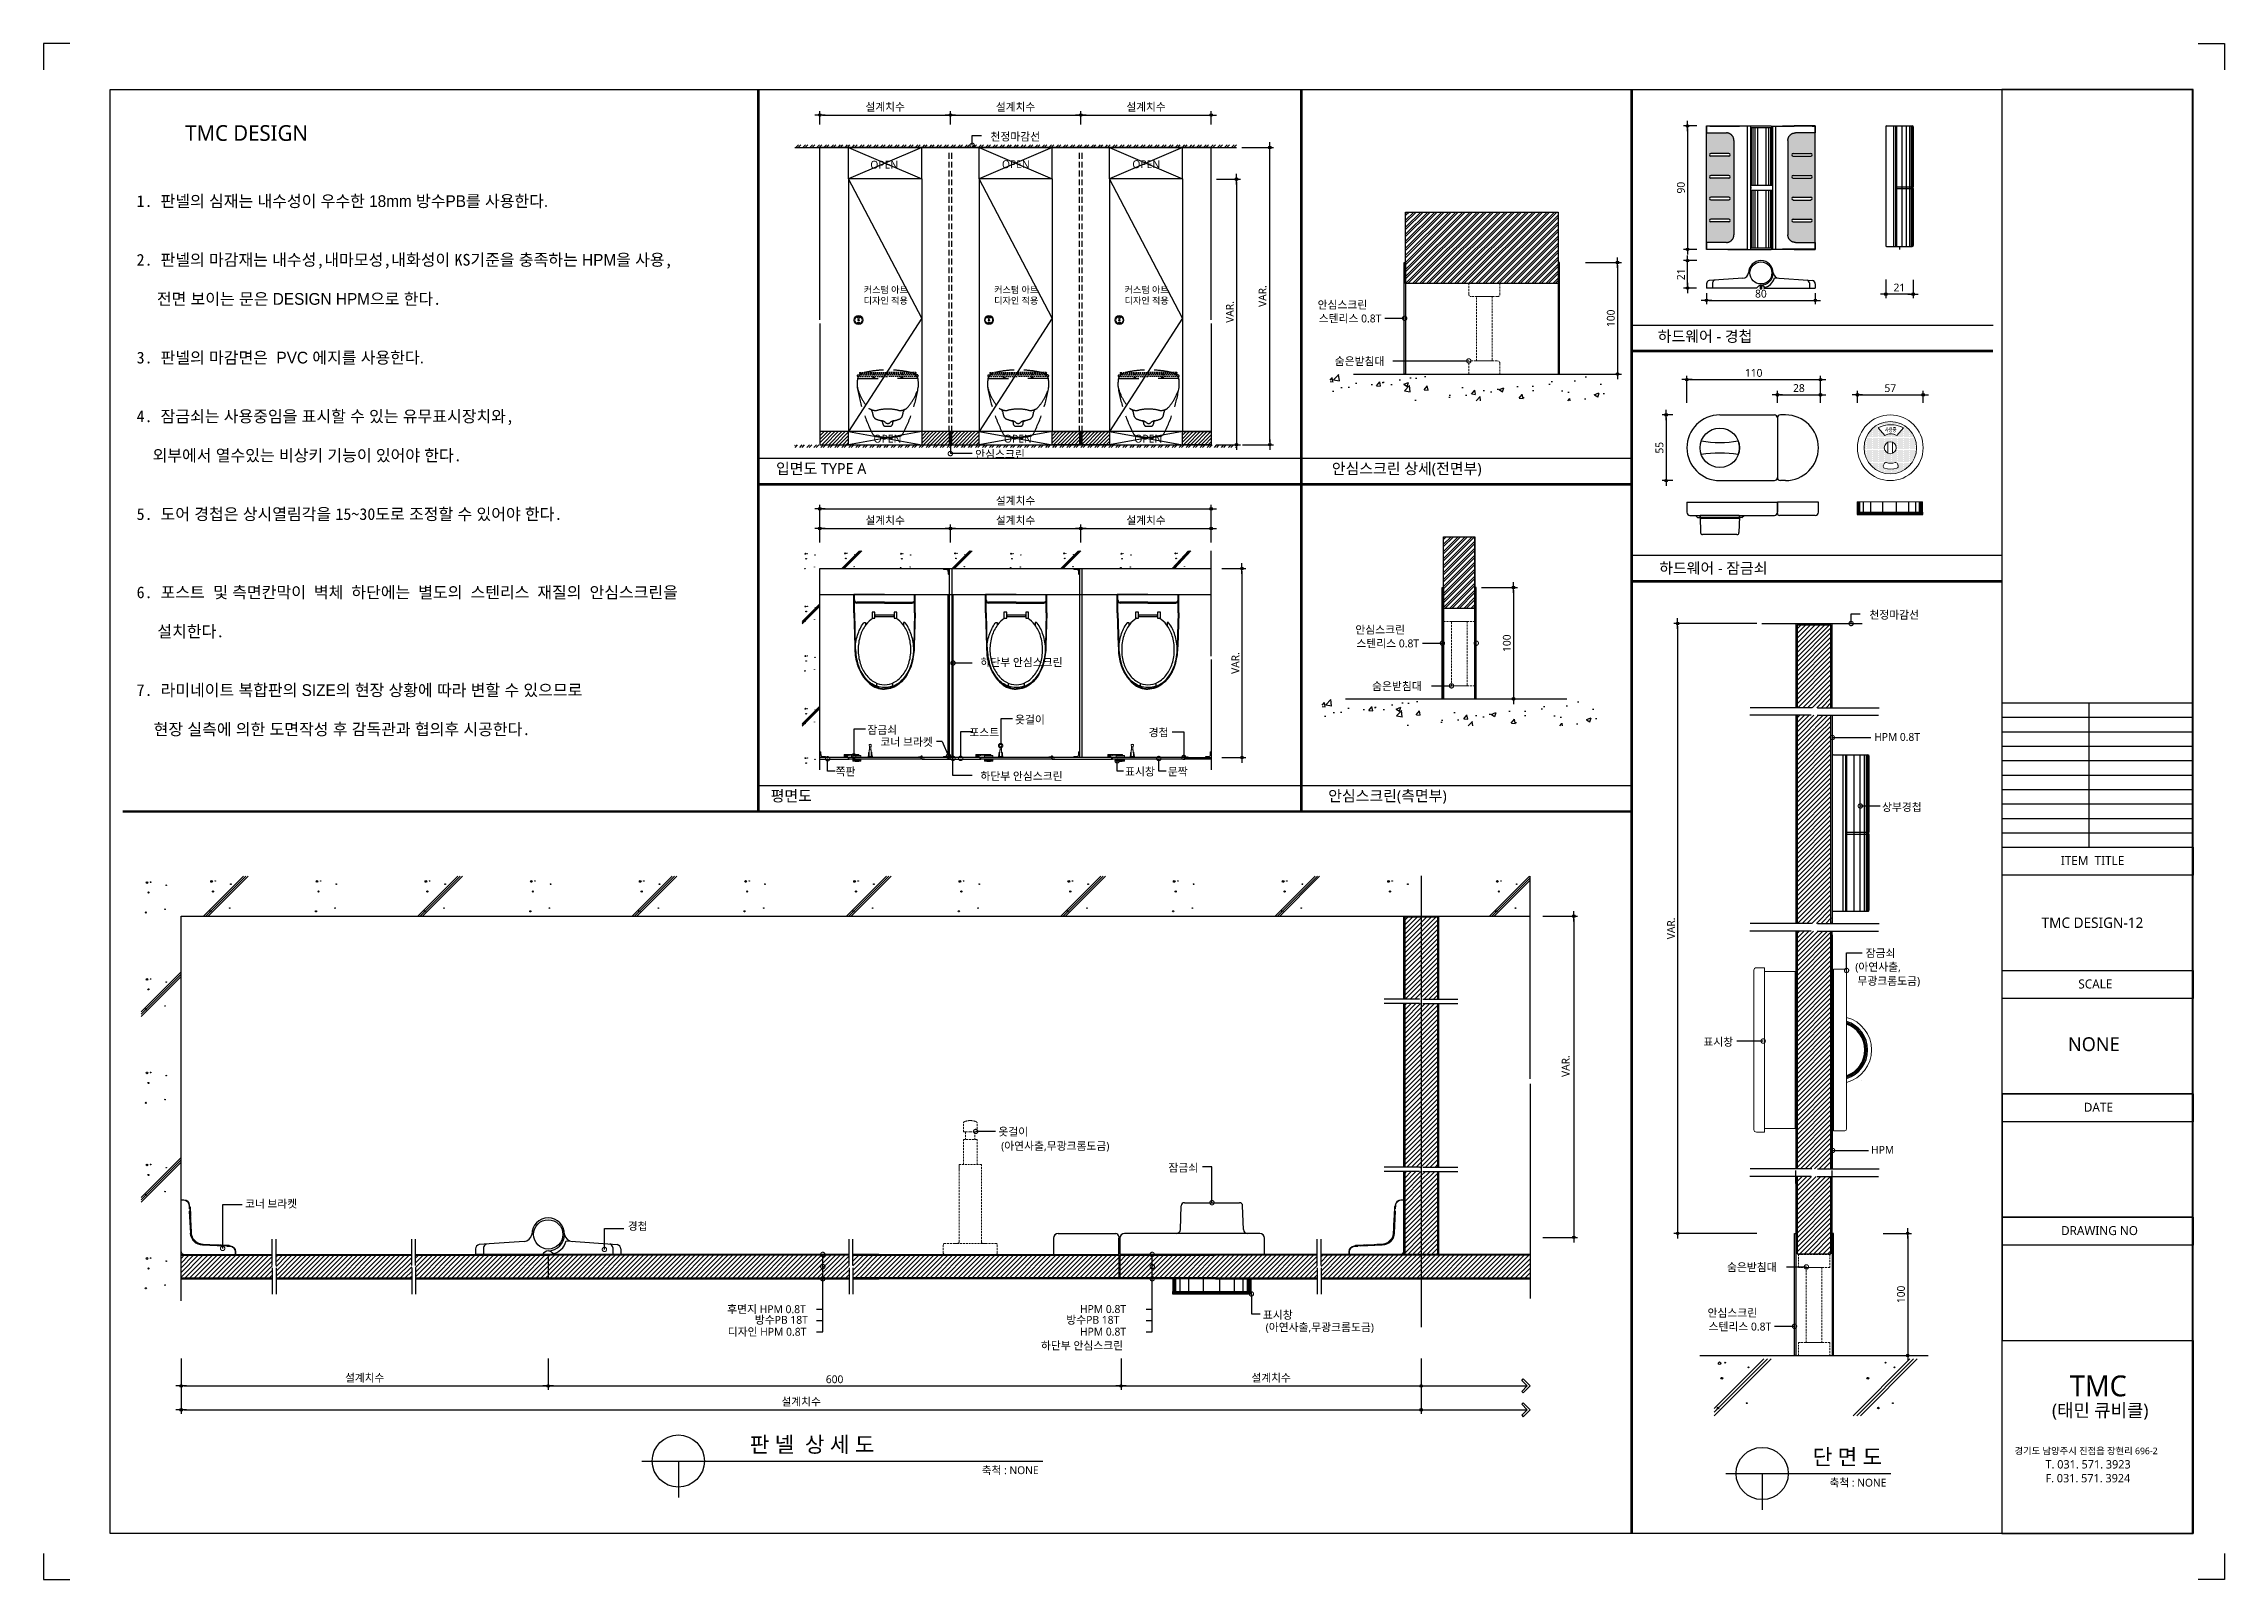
# Model space of a CAD drawing. Extents: x -256 to 8104, y -176 to 5714.
import ezdxf
from ezdxf.enums import TextEntityAlignment as Align

# ---------------------------------------------------------------- set-up
doc = ezdxf.new("R2010")
doc.units = 0
doc.header["$LTSCALE"] = 30
doc.linetypes.add('CEN', pattern=[62, 60, -1, 0, -1])
doc.linetypes.add('HIDDEN', pattern=[0.375, 0.25, -0.125])
doc.layers.get('0').update_dxf_attribs({"linetype": 'CONTINUOUS'})
doc.layers.get('DEFPOINTS').update_dxf_attribs({"linetype": 'CONTINUOUS'})
for name, color, linetype in [('02---제품선', 4, 'CONTINUOUS'), ('0_toilet', 6, 'CONTINUOUS'), ('C', 2, 'CONTINUOUS'), ('curior-0Line', 252, 'CONTINUOUS'), ('DIM', 7, 'CONTINUOUS'), ('HAT', 8, 'CONTINUOUS'), ('HID', 9, 'HIDDEN'), ('jac text', 7, 'CONTINUOUS'), ('TIT', 3, 'CONTINUOUS'), ('경첩', 4, 'CONTINUOUS'), ('문자', 3, 'CONTINUOUS'), ('부자재', 4, 'CONTINUOUS'), ('옷걸이', 4, 'CONTINUOUS'), ('잠금쇠(회전형)', 4, 'CONTINUOUS'), ('중심선', 1, 'CEN'), ('치수', 1, 'CONTINUOUS'), ('판넬', 2, 'CONTINUOUS'), ('해치', 8, 'CONTINUOUS')]:
    doc.layers.add(name, color=color, linetype=linetype)
doc.styles.add('HDW', font='gulim.ttc')
doc.styles.add('돋움', font='malgun.ttf')
doc.dimstyles.new('10', dxfattribs={"dimscale": 10, "dimtxt": 3, "dimasz": 1, "dimexe": 1.5, "dimexo": 2, "dimgap": 1, "dimtad": 1, "dimdec": 0, "dimlunit": 6, "dimtxsty": '돋움', "dimblk": 'DIMDOT', "dimcen": -1, "dimdle": 1.5, "dimclrt": 3, "dimazin": 3, "dimtfac": 1, "dimtdec": 0, "dimtix": 1, "dimtmove": 2, "dimatfit": 3, "dimldrblk": 'DIMDOT', "dimarcsym": 0})
pattern_1 = [(45, (109867.086, -48.667), (-8.980256, 8.980256), [])]
pattern_2 = [(45, (109806.501, 43.407), (-8.980256, 8.980256), [])]

# ---------------------------------------------------------------- blocks, each defined once
blk = doc.blocks.new('DIMDOT')
at = {"linetype": 'Continuous'}
blk.add_line((-2, 0), (2, 0), dxfattribs=at)
for radius in [0.5, 0.25]:
    blk.add_circle((0, 0), radius, dxfattribs=at)
blk = doc.blocks.new('*D314')
at = {"layer": 'DEFPOINTS', "color": 0}
for p in [(121408.8, 5567.2), (120908.8, 5511), (121408.8, 5511)]:
    blk.add_point(p, dxfattribs=at)
at = {"layer": 'DIM', "color": 0, "lineweight": -2, "ltscale": 10}
for p, q in [((120908.8, 5531), (120908.8, 5582.2)), ((120918.8, 5567.2), (121398.8, 5567.2)), ((121408.8, 5531), (121408.8, 5582.2))]:
    blk.add_line(p, q, dxfattribs=at)
at = {"layer": 'DIM', "color": 0, "lineweight": -2, "xscale": 10, "yscale": 10, "zscale": 10, "rotation": 180}
blk.add_blockref('DIMDOT', (120908.8, 5567.2), dxfattribs=at)
at = {"layer": 'DIM', "color": 0, "lineweight": -2, "xscale": 10, "yscale": 10, "zscale": 10}
blk.add_blockref('DIMDOT', (121408.8, 5567.2), dxfattribs=at)
at = {"layer": 'DIM', "color": 3, "insert": (121158.8, 5596.9), "char_height": 30, "attachment_point": 5, "style": '돋움'}
blk.add_mtext('설계치수', dxfattribs=at)
blk = doc.blocks.new('*D315')
at = {"layer": 'DEFPOINTS', "color": 0}
for p in [(121908.8, 5567.2), (121408.8, 5511), (121908.8, 5511)]:
    blk.add_point(p, dxfattribs=at)
at = {"layer": 'DIM', "color": 0, "lineweight": -2, "ltscale": 10}
for p, q in [((121408.8, 5531), (121408.8, 5582.2)), ((121418.8, 5567.2), (121898.8, 5567.2)), ((121908.8, 5531), (121908.8, 5582.2))]:
    blk.add_line(p, q, dxfattribs=at)
at = {"layer": 'DIM', "color": 0, "lineweight": -2, "xscale": 10, "yscale": 10, "zscale": 10, "rotation": 180}
blk.add_blockref('DIMDOT', (121408.8, 5567.2), dxfattribs=at)
at = {"layer": 'DIM', "color": 0, "lineweight": -2, "xscale": 10, "yscale": 10, "zscale": 10}
blk.add_blockref('DIMDOT', (121908.8, 5567.2), dxfattribs=at)
at = {"layer": 'DIM', "color": 3, "insert": (121658.8, 5596.9), "char_height": 30, "attachment_point": 5, "style": '돋움'}
blk.add_mtext('설계치수', dxfattribs=at)
blk = doc.blocks.new('*D316')
at = {"layer": 'DEFPOINTS', "color": 0}
for p in [(122408.8, 5567.2), (121908.8, 5511), (122408.8, 5511)]:
    blk.add_point(p, dxfattribs=at)
at = {"layer": 'DIM', "color": 0, "lineweight": -2, "ltscale": 10}
for p, q in [((121908.8, 5531), (121908.8, 5582.2)), ((121918.8, 5567.2), (122398.8, 5567.2)), ((122408.8, 5531), (122408.8, 5582.2))]:
    blk.add_line(p, q, dxfattribs=at)
at = {"layer": 'DIM', "color": 0, "lineweight": -2, "xscale": 10, "yscale": 10, "zscale": 10, "rotation": 180}
blk.add_blockref('DIMDOT', (121908.8, 5567.2), dxfattribs=at)
at = {"layer": 'DIM', "color": 0, "lineweight": -2, "xscale": 10, "yscale": 10, "zscale": 10}
blk.add_blockref('DIMDOT', (122408.8, 5567.2), dxfattribs=at)
at = {"layer": 'DIM', "color": 3, "insert": (122158.8, 5596.9), "char_height": 30, "attachment_point": 5, "style": '돋움'}
blk.add_mtext('설계치수', dxfattribs=at)
blk = doc.blocks.new('*D317')
at = {"layer": 'DEFPOINTS', "color": 0}
for p in [(122408.8, 5321.3), (122408.8, 4303.1), (122505.7, 4303.1)]:
    blk.add_point(p, dxfattribs=at)
at = {"layer": 'DIM', "color": 0, "lineweight": -2, "ltscale": 10}
for p, q in [((122428.8, 5321.3), (122520.7, 5321.3)), ((122505.7, 5311.3), (122505.7, 4313.1)), ((122428.8, 4303.1), (122520.7, 4303.1))]:
    blk.add_line(p, q, dxfattribs=at)
at = {"layer": 'DIM', "color": 0, "lineweight": -2, "xscale": 10, "yscale": 10, "zscale": 10}
for p, rotation in [((122505.7, 5321.3), 90), ((122505.7, 4303.1), 270)]:
    blk.add_blockref('DIMDOT', p, dxfattribs=dict(at, rotation=rotation))
at = {"layer": 'DIM', "color": 3, "insert": (122480.5, 4812.2), "char_height": 30, "attachment_point": 5, "rotation": 90, "style": '돋움'}
blk.add_mtext('VAR.', dxfattribs=at)
blk = doc.blocks.new('*D318')
at = {"layer": 'DEFPOINTS', "color": 0}
for p in [(122429.8, 3828.2), (122429.8, 3103.2), (122526.7, 3103.2)]:
    blk.add_point(p, dxfattribs=at)
at = {"layer": 'DIM', "color": 0, "lineweight": -2, "ltscale": 10}
for p, q in [((122449.8, 3828.2), (122541.7, 3828.2)), ((122526.7, 3818.2), (122526.7, 3113.2)), ((122449.8, 3103.2), (122541.7, 3103.2))]:
    blk.add_line(p, q, dxfattribs=at)
at = {"layer": 'DIM', "color": 0, "lineweight": -2, "xscale": 10, "yscale": 10, "zscale": 10}
for p, rotation in [((122526.7, 3828.2), 90), ((122526.7, 3103.2), 270)]:
    blk.add_blockref('DIMDOT', p, dxfattribs=dict(at, rotation=rotation))
at = {"layer": 'DIM', "color": 3, "insert": (122501.5, 3465.7), "char_height": 30, "attachment_point": 5, "rotation": 90, "style": '돋움'}
blk.add_mtext('VAR.', dxfattribs=at)
blk = doc.blocks.new('_DOTSMALL')
at = {"color": 0, "linetype": 'ByBlock', "const_width": 0.5}
blk.add_lwpolyline([(-0.0625, 0, 1), (0.0625, 0, 1)], format="xyb", close=True, dxfattribs=at)
blk = doc.blocks.new('A$C63EC304E')
at = {"layer": '치수', "color": 1, "xscale": 2.5, "yscale": 2.5, "zscale": 2.5, "rotation": 234.3098741996962}
blk.add_blockref('_DOTSMALL', (0.31, 0.31), dxfattribs=at)
blk = doc.blocks.new('A$C2BC9653E')
at = {"layer": '치수', "xscale": 0.3333333333333333, "yscale": 0.3333333333333333, "zscale": 0.3333333333333333}
blk.add_blockref('A$C63EC304E', (0, 0), dxfattribs=at)
blk = doc.blocks.new('A$C7FC71301')
at = {"layer": '치수', "rotation": 180}
blk.add_blockref('A$C2BC9653E', (0.21, 0.21), dxfattribs=at)
blk = doc.blocks.new('A$C4A20372B')
at = {"layer": '치수'}
blk.add_blockref('A$C7FC71301', (0, 0), dxfattribs=at)
blk = doc.blocks.new('A$C566469F5')
at = {"layer": '치수'}
blk.add_blockref('A$C4A20372B', (0, 0), dxfattribs=at)
blk = doc.blocks.new('A$C7E317CD4')
at = {"layer": '해치', "xscale": 2, "yscale": 2, "zscale": 2}
blk.add_blockref('A$C566469F5', (0, 0), dxfattribs=at)
blk = doc.blocks.new('A$C601D7F27')
at = {"layer": '치수'}
blk.add_blockref('A$C7E317CD4', (0, 0), dxfattribs=at)
blk = doc.blocks.new('A$C38802C08')
at = {"layer": '치수'}
blk.add_blockref('A$C601D7F27', (0, 0), dxfattribs=at)
blk = doc.blocks.new('*D319')
at = {"layer": 'DEFPOINTS', "color": 0}
for p in [(122408.8, 3981.7), (121908.8, 3908.6), (122408.8, 3908.6)]:
    blk.add_point(p, dxfattribs=at)
at = {"layer": 'DIM', "color": 0, "lineweight": -2, "ltscale": 10}
for p, q in [((121908.8, 3928.6), (121908.8, 3996.7)), ((121918.8, 3981.7), (122398.8, 3981.7)), ((122408.8, 3928.6), (122408.8, 3996.7))]:
    blk.add_line(p, q, dxfattribs=at)
at = {"layer": 'DIM', "color": 0, "lineweight": -2, "xscale": 10, "yscale": 10, "zscale": 10, "rotation": 180}
blk.add_blockref('DIMDOT', (121908.8, 3981.7), dxfattribs=at)
at = {"layer": 'DIM', "color": 0, "lineweight": -2, "xscale": 10, "yscale": 10, "zscale": 10}
blk.add_blockref('DIMDOT', (122408.8, 3981.7), dxfattribs=at)
at = {"layer": 'DIM', "color": 3, "insert": (122158.8, 4011.4), "char_height": 30, "attachment_point": 5, "style": '돋움'}
blk.add_mtext('설계치수', dxfattribs=at)
blk = doc.blocks.new('*D320')
at = {"layer": 'DEFPOINTS', "color": 0}
for p in [(122408.8, 4057.1), (120908.8, 3908.6), (122408.8, 3908.6)]:
    blk.add_point(p, dxfattribs=at)
at = {"layer": 'DIM', "color": 0, "lineweight": -2, "ltscale": 10}
for p, q in [((120908.8, 3928.6), (120908.8, 4072.1)), ((120918.8, 4057.1), (122398.8, 4057.1)), ((122408.8, 3928.6), (122408.8, 4072.1))]:
    blk.add_line(p, q, dxfattribs=at)
at = {"layer": 'DIM', "color": 0, "lineweight": -2, "xscale": 10, "yscale": 10, "zscale": 10, "rotation": 180}
blk.add_blockref('DIMDOT', (120908.8, 4057.1), dxfattribs=at)
at = {"layer": 'DIM', "color": 0, "lineweight": -2, "xscale": 10, "yscale": 10, "zscale": 10}
blk.add_blockref('DIMDOT', (122408.8, 4057.1), dxfattribs=at)
at = {"layer": 'DIM', "color": 3, "insert": (121658.8, 4086.7), "char_height": 30, "attachment_point": 5, "style": '돋움'}
blk.add_mtext('설계치수', dxfattribs=at)
blk = doc.blocks.new('*D321')
at = {"layer": 'DEFPOINTS', "color": 0}
for p in [(121908.8, 3981.7), (121408.8, 3908.6), (121908.8, 3908.6)]:
    blk.add_point(p, dxfattribs=at)
at = {"layer": 'DIM', "color": 0, "lineweight": -2, "ltscale": 10}
for p, q in [((121408.8, 3928.6), (121408.8, 3996.7)), ((121418.8, 3981.7), (121898.8, 3981.7)), ((121908.8, 3928.6), (121908.8, 3996.7))]:
    blk.add_line(p, q, dxfattribs=at)
at = {"layer": 'DIM', "color": 0, "lineweight": -2, "xscale": 10, "yscale": 10, "zscale": 10, "rotation": 180}
blk.add_blockref('DIMDOT', (121408.8, 3981.7), dxfattribs=at)
at = {"layer": 'DIM', "color": 0, "lineweight": -2, "xscale": 10, "yscale": 10, "zscale": 10}
blk.add_blockref('DIMDOT', (121908.8, 3981.7), dxfattribs=at)
at = {"layer": 'DIM', "color": 3, "insert": (121658.8, 4011.4), "char_height": 30, "attachment_point": 5, "style": '돋움'}
blk.add_mtext('설계치수', dxfattribs=at)
blk = doc.blocks.new('*D322')
at = {"layer": 'DEFPOINTS', "color": 0}
for p in [(121408.8, 3981.7), (120908.8, 3908.6), (121408.8, 3908.6)]:
    blk.add_point(p, dxfattribs=at)
at = {"layer": 'DIM', "color": 0, "lineweight": -2, "ltscale": 10}
for p, q in [((120908.8, 3928.6), (120908.8, 3996.7)), ((120918.8, 3981.7), (121398.8, 3981.7)), ((121408.8, 3928.6), (121408.8, 3996.7))]:
    blk.add_line(p, q, dxfattribs=at)
at = {"layer": 'DIM', "color": 0, "lineweight": -2, "xscale": 10, "yscale": 10, "zscale": 10, "rotation": 180}
blk.add_blockref('DIMDOT', (120908.8, 3981.7), dxfattribs=at)
at = {"layer": 'DIM', "color": 0, "lineweight": -2, "xscale": 10, "yscale": 10, "zscale": 10}
blk.add_blockref('DIMDOT', (121408.8, 3981.7), dxfattribs=at)
at = {"layer": 'DIM', "color": 3, "insert": (121158.8, 4011.4), "char_height": 30, "attachment_point": 5, "style": '돋움'}
blk.add_mtext('설계치수', dxfattribs=at)
blk = doc.blocks.new('*D323')
at = {"layer": 'DEFPOINTS', "color": 0}
for p in [(124744.3, 4552.6), (124232.3, 4444), (124744.3, 4444)]:
    blk.add_point(p, dxfattribs=at)
at = {"layer": 'DIM', "color": 0, "lineweight": -2, "ltscale": 10}
for p, q in [((124232.3, 4464), (124232.3, 4567.6)), ((124242.3, 4552.6), (124734.3, 4552.6)), ((124744.3, 4464), (124744.3, 4567.6))]:
    blk.add_line(p, q, dxfattribs=at)
at = {"layer": 'DIM', "color": 0, "lineweight": -2, "xscale": 10, "yscale": 10, "zscale": 10, "rotation": 180}
blk.add_blockref('DIMDOT', (124232.3, 4552.6), dxfattribs=at)
at = {"layer": 'DIM', "color": 0, "lineweight": -2, "xscale": 10, "yscale": 10, "zscale": 10}
blk.add_blockref('DIMDOT', (124744.3, 4552.6), dxfattribs=at)
at = {"layer": 'DIM', "color": 3, "insert": (124488.3, 4578.2), "char_height": 30, "attachment_point": 5, "style": '돋움'}
blk.add_mtext('110', dxfattribs=at)
blk = doc.blocks.new('*D324')
at = {"layer": 'DEFPOINTS', "color": 0}
for p in [(124579.2, 4444), (124744.3, 4494.6), (124744.3, 4444)]:
    blk.add_point(p, dxfattribs=at)
at = {"layer": 'DIM', "color": 0, "lineweight": -2, "ltscale": 10}
for p, q in [((124579.2, 4464), (124579.2, 4509.6)), ((124589.2, 4494.6), (124734.3, 4494.6)), ((124744.3, 4464), (124744.3, 4509.6))]:
    blk.add_line(p, q, dxfattribs=at)
at = {"layer": 'DIM', "color": 0, "lineweight": -2, "xscale": 10, "yscale": 10, "zscale": 10, "rotation": 180}
blk.add_blockref('DIMDOT', (124579.2, 4494.6), dxfattribs=at)
at = {"layer": 'DIM', "color": 0, "lineweight": -2, "xscale": 10, "yscale": 10, "zscale": 10}
blk.add_blockref('DIMDOT', (124744.3, 4494.6), dxfattribs=at)
at = {"layer": 'DIM', "color": 3, "insert": (124661.7, 4520.1), "char_height": 30, "attachment_point": 5, "style": '돋움'}
blk.add_mtext('28', dxfattribs=at)
blk = doc.blocks.new('*D325')
at = {"layer": 'DEFPOINTS', "color": 0}
for p in [(124886, 4444), (125138, 4494.6), (125138, 4444)]:
    blk.add_point(p, dxfattribs=at)
at = {"layer": 'DIM', "color": 0, "lineweight": -2, "ltscale": 10}
for p, q in [((124886, 4464), (124886, 4509.6)), ((124896, 4494.6), (125128, 4494.6)), ((125138, 4464), (125138, 4509.6))]:
    blk.add_line(p, q, dxfattribs=at)
at = {"layer": 'DIM', "color": 0, "lineweight": -2, "xscale": 10, "yscale": 10, "zscale": 10, "rotation": 180}
blk.add_blockref('DIMDOT', (124886, 4494.6), dxfattribs=at)
at = {"layer": 'DIM', "color": 0, "lineweight": -2, "xscale": 10, "yscale": 10, "zscale": 10}
blk.add_blockref('DIMDOT', (125138, 4494.6), dxfattribs=at)
at = {"layer": 'DIM', "color": 3, "insert": (125012, 4519.9), "char_height": 30, "attachment_point": 5, "style": '돋움'}
blk.add_mtext('57', dxfattribs=at)
blk = doc.blocks.new('*D326')
at = {"layer": 'DEFPOINTS', "color": 0}
for p in [(124289.9, 5525.4), (124234.9, 5052.2), (124289.9, 5052.2)]:
    blk.add_point(p, dxfattribs=at)
at = {"layer": 'DIM', "color": 0, "lineweight": -2, "ltscale": 10}
for p, q in [((124269.9, 5525.4), (124219.9, 5525.4)), ((124234.9, 5515.4), (124234.9, 5062.2)), ((124269.9, 5052.2), (124219.9, 5052.2))]:
    blk.add_line(p, q, dxfattribs=at)
at = {"layer": 'DIM', "color": 0, "lineweight": -2, "xscale": 10, "yscale": 10, "zscale": 10}
for p, rotation in [((124234.9, 5525.4), 90), ((124234.9, 5052.2), 270)]:
    blk.add_blockref('DIMDOT', p, dxfattribs=dict(at, rotation=rotation))
at = {"layer": 'DIM', "color": 3, "insert": (124209.4, 5288.8), "char_height": 30, "attachment_point": 5, "rotation": 90, "style": '돋움'}
blk.add_mtext('90', dxfattribs=at)
blk = doc.blocks.new('*D327')
at = {"layer": 'DEFPOINTS', "color": 0}
for p in [(124307.5, 4904), (124724.6, 4904), (124724.6, 4856.6)]:
    blk.add_point(p, dxfattribs=at)
at = {"layer": 'DIM', "color": 0, "lineweight": -2, "ltscale": 10}
for p, q in [((124307.5, 4884), (124307.5, 4841.6)), ((124317.5, 4856.6), (124714.6, 4856.6)), ((124724.6, 4884), (124724.6, 4841.6))]:
    blk.add_line(p, q, dxfattribs=at)
at = {"layer": 'DIM', "color": 0, "lineweight": -2, "xscale": 10, "yscale": 10, "zscale": 10, "rotation": 180}
blk.add_blockref('DIMDOT', (124307.5, 4856.6), dxfattribs=at)
at = {"layer": 'DIM', "color": 0, "lineweight": -2, "xscale": 10, "yscale": 10, "zscale": 10}
blk.add_blockref('DIMDOT', (124724.6, 4856.6), dxfattribs=at)
at = {"layer": 'DIM', "color": 3, "insert": (124516, 4882.1), "char_height": 30, "attachment_point": 5, "style": '돋움'}
blk.add_mtext('80', dxfattribs=at)
blk = doc.blocks.new('*D328')
at = {"layer": 'DEFPOINTS', "color": 0}
for p in [(124234.9, 5009), (124289.9, 5009), (124289.2, 4904)]:
    blk.add_point(p, dxfattribs=at)
at = {"layer": 'DIM', "color": 0, "lineweight": -2, "ltscale": 10}
for p, q in [((124269.9, 5009), (124219.9, 5009)), ((124234.9, 4914), (124234.9, 4999)), ((124269.2, 4904), (124219.9, 4904))]:
    blk.add_line(p, q, dxfattribs=at)
at = {"layer": 'DIM', "color": 0, "lineweight": -2, "xscale": 10, "yscale": 10, "zscale": 10}
for p, rotation in [((124234.9, 5009), 90), ((124234.9, 4904), 270)]:
    blk.add_blockref('DIMDOT', p, dxfattribs=dict(at, rotation=rotation))
at = {"layer": 'DIM', "color": 3, "insert": (124209.5, 4956.5), "char_height": 30, "attachment_point": 5, "rotation": 90, "style": '돋움'}
blk.add_mtext('21', dxfattribs=at)
blk = doc.blocks.new('*D329')
at = {"layer": 'DEFPOINTS', "color": 0}
for p in [(124994.4, 4956.2), (125099.4, 4955.5), (124994.4, 4880.5)]:
    blk.add_point(p, dxfattribs=at)
at = {"layer": 'DIM', "color": 0, "lineweight": -2, "ltscale": 10}
for p, q in [((124994.4, 4936.2), (124994.4, 4865.5)), ((125099.4, 4935.5), (125099.4, 4865.5)), ((125089.4, 4880.5), (125004.4, 4880.5))]:
    blk.add_line(p, q, dxfattribs=at)
at = {"layer": 'DIM', "color": 0, "lineweight": -2, "xscale": 10, "yscale": 10, "zscale": 10, "rotation": 180}
blk.add_blockref('DIMDOT', (124994.4, 4880.5), dxfattribs=at)
at = {"layer": 'DIM', "color": 0, "lineweight": -2, "xscale": 10, "yscale": 10, "zscale": 10}
blk.add_blockref('DIMDOT', (125099.4, 4880.5), dxfattribs=at)
at = {"layer": 'DIM', "color": 3, "insert": (125046.9, 4905.8), "char_height": 30, "attachment_point": 5, "style": '돋움'}
blk.add_mtext('21', dxfattribs=at)
blk = doc.blocks.new('A$C10E41893')
at = {"layer": '부자재'}
for p, q in [((6, 0), (6, 196)), ((123, 196), (6, 196)), ((123, 192), (6, 192)), ((55, 0), (55, 177)), ((61, 0), (61, 177)), ((6, 0), (6, -196)), ((55, 0), (55, -177)), ((61, 0), (61, -177)), ((123, -192), (6, -192)), ((123, -196), (6, -196))]:
    blk.add_line(p, q, dxfattribs=at)
for points in [[(123, 196, -0.012538), (123, 196), (335, 190, -0.055395), (445, 175, -0.154276), (577, 93, -0.179504), (612, 0, -0.179504)], [(123, 192, -0.012538), (123, 192), (335, 187, -0.055395), (444, 172, -0.154276), (574, 91, -0.179504), (608, 0, -0.179504)], [(157, -72, 0.089162), (200, -119, 0.085733), (270, -155, 0.075373), (359, -168, 0.075373), (447, -155, 0.085733), (517, -119, 0.106084), (567, -62, 0.126931), (583, 0, 0.126931), (567, 62, 0.106084), (517, 119, 0.085733), (447, 155, 0.075373), (359, 168, 0.075373), (270, 155, 0.085733), (200, 119, 0.089162), (157, 72)], [(572, 51), (589, 51), (589, 60, 0.021185), (583, 71, 0.106084), (528, 134, 0.085733), (453, 172, 0.075373), (359, 187, 0.075373), (265, 172, 0.085733), (189, 134, 0.007337), (184, 130), (184, 122), (205, 122)], [(123, -196, 0.012538), (123, -196), (335, -190, 0.055395), (445, -175, 0.154276), (577, -93, 0.179504), (612, 0, 0.179504)], [(123, -192, 0.012538), (123, -192), (335, -187, 0.055395), (444, -172, 0.154276), (574, -91, 0.179504), (608, 0, 0.179504)], [(589, -51, 0.090214), (598, 0, 0.090214), (589, 51, 0.106084)], [(572, -51), (589, -51), (589, -60, -0.021185), (583, -71, -0.106084), (528, -134, -0.085733), (453, -172, -0.075373), (359, -187, -0.075373), (265, -172, -0.085733), (189, -134, -0.007337), (184, -130), (184, -122), (205, -122)]]:
    blk.add_lwpolyline(points, format="xyb", dxfattribs=at)
blk.add_lwpolyline([(138, -61), (119, -61), (119, -79), (157, -79), (157, -61), (138, -61), (147, -61), (147, 61), (138, 61), (157, 61), (157, 79), (119, 79), (119, 61), (138, 61), (138, -61), (119, -61)], dxfattribs=at)
for centre, start, end in [((40, 177), 0, 90), ((46, 177), 0, 90), ((40, -177), 270, 0), ((46, -177), 270, 0)]:
    blk.add_arc(centre, 15, start, end, dxfattribs=at)
blk = doc.blocks.new('A$C460A2A32')
at = {"color": 0}
for p, q in [((3, 20), (0, 16)), ((3, 20), (9, 20)), ((4, 10), (162, 10)), ((9, 20), (162, 20)), ((13, 32), (11, 30)), ((13, 32), (162, 32)), ((13, 27), (162, 27)), ((312, 32), (162, 32)), ((312, 27), (162, 27)), ((316, 20), (162, 20)), ((321, 10), (162, 10)), ((312, 32), (313, 30)), ((322, 20), (316, 20)), ((322, 20), (324, 16))]:
    blk.add_line(p, q, dxfattribs=at)
for centre, radius, start, end in [((4, 14), 4, 150.0107, 270), ((13, 29), 2, 135, 270), ((109, 28), 26, 182.6717, 198.4118), ((109, 10), 26, 180, 202.6199), ((107, 28), 23, 183.0205, 200.9186), ((107, 10), 23, 180, 205.7715), ((69, 10), 23, 334.2285, 0), ((69, 28), 23, 339.0814, 356.9795), ((67, 10), 26, 337.3801, 0), ((67, 28), 26, 341.5882, 357.3283), ((257, 10), 26, 180, 202.6199), ((257, 28), 26, 182.6717, 198.4118), ((256, 28), 23, 183.0205, 200.9186), ((256, 10), 23, 180, 205.7715), ((217, 10), 23, 334.2285, 0), ((217, 28), 23, 339.0814, 356.9795), ((216, 28), 26, 341.5882, 357.3283), ((216, 10), 26, 337.3801, 0), ((312, 29), 2, 270, 45), ((321, 14), 4, 270, 29.9893)]:
    blk.add_arc(centre, radius, start, end, dxfattribs=at)
blk = doc.blocks.new('*D330')
at = {"layer": 'DEFPOINTS', "color": 0}
for p in [(124197.9, 4417.4), (124152.3, 4165.4), (124197.9, 4165.4)]:
    blk.add_point(p, dxfattribs=at)
at = {"layer": 'DIM', "color": 0, "lineweight": -2, "ltscale": 10}
for p, q in [((124177.9, 4417.4), (124137.3, 4417.4)), ((124152.3, 4407.4), (124152.3, 4175.4)), ((124177.9, 4165.4), (124137.3, 4165.4))]:
    blk.add_line(p, q, dxfattribs=at)
at = {"layer": 'DIM', "color": 0, "lineweight": -2, "xscale": 10, "yscale": 10, "zscale": 10}
for p, rotation in [((124152.3, 4417.4), 90), ((124152.3, 4165.4), 270)]:
    blk.add_blockref('DIMDOT', p, dxfattribs=dict(at, rotation=rotation))
at = {"layer": 'DIM', "color": 3, "insert": (124127, 4291.4), "char_height": 30, "attachment_point": 5, "rotation": 90, "style": '돋움'}
blk.add_mtext('55', dxfattribs=at)
blk = doc.blocks.new('*D331')
at = {"layer": 'DEFPOINTS', "color": 0}
for p in [(124520.9, 3617.4), (124196.8, 1278.5), (124520.9, 1278.5)]:
    blk.add_point(p, dxfattribs=at)
at = {"layer": 'DIM', "color": 0, "lineweight": -2, "ltscale": 10}
for p, q in [((124500.9, 3617.4), (124181.8, 3617.4)), ((124196.8, 3607.4), (124196.8, 1288.5)), ((124500.9, 1278.5), (124181.8, 1278.5))]:
    blk.add_line(p, q, dxfattribs=at)
at = {"layer": 'DIM', "color": 0, "lineweight": -2, "xscale": 10, "yscale": 10, "zscale": 10}
for p, rotation in [((124196.8, 3617.4), 90), ((124196.8, 1278.5), 270)]:
    blk.add_blockref('DIMDOT', p, dxfattribs=dict(at, rotation=rotation))
at = {"layer": 'DIM', "color": 3, "insert": (124171.6, 2448), "char_height": 30, "attachment_point": 5, "rotation": 90, "style": '돋움'}
blk.add_mtext('VAR.', dxfattribs=at)
blk = doc.blocks.new('A$C13EB2441')
for p, q in [((0.84, 7.37), (0.84, 14.11)), ((0.84, 6.74), (0.84, 0))]:
    blk.add_line(p, q)
blk = doc.blocks.new('*D332')
at = {"layer": 'DEFPOINTS', "color": 0}
for p in [(124964.4, 1278.5), (124964.4, 810.2), (125078.7, 810.2)]:
    blk.add_point(p, dxfattribs=at)
at = {"layer": 'DIM', "color": 0, "lineweight": -2, "ltscale": 10}
for p, q in [((124984.4, 1278.5), (125093.7, 1278.5)), ((125078.7, 1268.5), (125078.7, 820.2)), ((124984.4, 810.2), (125093.7, 810.2))]:
    blk.add_line(p, q, dxfattribs=at)
at = {"layer": 'DIM', "color": 0, "lineweight": -2, "xscale": 10, "yscale": 10, "zscale": 10}
for p, rotation in [((125078.7, 1278.5), 90), ((125078.7, 810.2), 270)]:
    blk.add_blockref('DIMDOT', p, dxfattribs=dict(at, rotation=rotation))
at = {"layer": 'DIM', "color": 3, "insert": (125053.1, 1044.4), "char_height": 30, "attachment_point": 5, "rotation": 90, "style": '돋움'}
blk.add_mtext('100', dxfattribs=at)
blk = doc.blocks.new('*D333')
at = {"layer": 'DEFPOINTS', "color": 0}
for p in [(123424.7, 3755.5), (123424.7, 3328.1), (123567.6, 3328.1)]:
    blk.add_point(p, dxfattribs=at)
at = {"layer": 'DIM', "color": 0, "lineweight": -2, "ltscale": 10}
for p, q in [((123444.7, 3755.5), (123582.6, 3755.5)), ((123567.6, 3745.5), (123567.6, 3338.1)), ((123444.7, 3328.1), (123582.6, 3328.1))]:
    blk.add_line(p, q, dxfattribs=at)
at = {"layer": 'DIM', "color": 0, "lineweight": -2, "xscale": 10, "yscale": 10, "zscale": 10}
for p, rotation in [((123567.6, 3755.5), 90), ((123567.6, 3328.1), 270)]:
    blk.add_blockref('DIMDOT', p, dxfattribs=dict(at, rotation=rotation))
at = {"layer": 'DIM', "color": 3, "insert": (123542.1, 3541.8), "char_height": 30, "attachment_point": 5, "rotation": 90, "style": '돋움'}
blk.add_mtext('100', dxfattribs=at)
blk = doc.blocks.new('*D334')
at = {"layer": 'DEFPOINTS', "color": 0}
for p in [(122505.7, 5442.8), (122633.1, 5442.8), (122508.2, 4303.1)]:
    blk.add_point(p, dxfattribs=at)
at = {"layer": 'DIM', "color": 0, "lineweight": -2, "ltscale": 10}
for p, q in [((122525.7, 5442.8), (122648.1, 5442.8)), ((122633.1, 4313.1), (122633.1, 5432.8)), ((122528.2, 4303.1), (122648.1, 4303.1))]:
    blk.add_line(p, q, dxfattribs=at)
at = {"layer": 'DIM', "color": 0, "lineweight": -2, "xscale": 10, "yscale": 10, "zscale": 10}
for p, rotation in [((122633.1, 5442.8), 90), ((122633.1, 4303.1), 270)]:
    blk.add_blockref('DIMDOT', p, dxfattribs=dict(at, rotation=rotation))
at = {"layer": 'DIM', "color": 3, "insert": (122605.8, 4872.9), "char_height": 30, "attachment_point": 5, "rotation": 90, "style": '돋움'}
blk.add_mtext('VAR.', dxfattribs=at)
blk = doc.blocks.new('*D335')
at = {"layer": 'DEFPOINTS', "color": 0}
for p in [(123823.4, 5001.6), (123823.4, 4574.2), (123966.3, 4574.2)]:
    blk.add_point(p, dxfattribs=at)
at = {"layer": 'DIM', "color": 0, "lineweight": -2, "ltscale": 10}
for p, q in [((123843.4, 5001.6), (123981.3, 5001.6)), ((123966.3, 4991.6), (123966.3, 4584.2)), ((123843.4, 4574.2), (123981.3, 4574.2))]:
    blk.add_line(p, q, dxfattribs=at)
at = {"layer": 'DIM', "color": 0, "lineweight": -2, "xscale": 10, "yscale": 10, "zscale": 10}
for p, rotation in [((123966.3, 5001.6), 90), ((123966.3, 4574.2), 270)]:
    blk.add_blockref('DIMDOT', p, dxfattribs=dict(at, rotation=rotation))
at = {"layer": 'DIM', "color": 3, "insert": (123940.7, 4787.9), "char_height": 30, "attachment_point": 5, "rotation": 90, "style": '돋움'}
blk.add_mtext('100', dxfattribs=at)
blk = doc.blocks.new('*D336')
at = {"layer": 'DEFPOINTS', "color": 0}
for p in [(118459.9, 818.9), (119867, 818.9), (119867, 693.2)]:
    blk.add_point(p, dxfattribs=at)
at = {"layer": 'DIM', "color": 0, "lineweight": -2, "ltscale": 10}
for p, q in [((118459.9, 798.9), (118459.9, 678.2)), ((119867, 798.9), (119867, 678.2)), ((118469.9, 693.2), (119857, 693.2))]:
    blk.add_line(p, q, dxfattribs=at)
at = {"layer": 'DIM', "color": 0, "lineweight": -2, "xscale": 10, "yscale": 10, "zscale": 10, "rotation": 180}
blk.add_blockref('DIMDOT', (118459.9, 693.2), dxfattribs=at)
at = {"layer": 'DIM', "color": 0, "lineweight": -2, "xscale": 10, "yscale": 10, "zscale": 10}
blk.add_blockref('DIMDOT', (119867, 693.2), dxfattribs=at)
at = {"layer": 'DIM', "color": 3, "insert": (119163.5, 722.9), "char_height": 30, "attachment_point": 5, "style": '돋움'}
blk.add_mtext('설계치수', dxfattribs=at)
blk = doc.blocks.new('*D337')
at = {"layer": 'DEFPOINTS', "color": 0}
for p in [(118459.9, 818.9), (123213.8, 818.9), (123213.8, 601.8)]:
    blk.add_point(p, dxfattribs=at)
at = {"layer": 'DIM', "color": 0, "lineweight": -2, "ltscale": 10}
for p, q in [((118459.9, 798.9), (118459.9, 586.8)), ((123213.8, 798.9), (123213.8, 586.8)), ((118469.9, 601.8), (123203.8, 601.8))]:
    blk.add_line(p, q, dxfattribs=at)
at = {"layer": 'DIM', "color": 0, "lineweight": -2, "xscale": 10, "yscale": 10, "zscale": 10, "rotation": 180}
blk.add_blockref('DIMDOT', (118459.9, 601.8), dxfattribs=at)
at = {"layer": 'DIM', "color": 0, "lineweight": -2, "xscale": 10, "yscale": 10, "zscale": 10}
blk.add_blockref('DIMDOT', (123213.8, 601.8), dxfattribs=at)
at = {"layer": 'DIM', "color": 3, "insert": (120836.9, 631.4), "char_height": 30, "attachment_point": 5, "style": '돋움'}
blk.add_mtext('설계치수', dxfattribs=at)
blk = doc.blocks.new('*D338')
at = {"layer": 'DEFPOINTS', "color": 0}
for p in [(122063, 818.9), (123213.8, 818.9), (123213.8, 693.2)]:
    blk.add_point(p, dxfattribs=at)
at = {"layer": 'DIM', "color": 0, "lineweight": -2, "ltscale": 10}
for p, q in [((122063, 798.9), (122063, 678.2)), ((123213.8, 798.9), (123213.8, 678.2)), ((122073, 693.2), (123203.8, 693.2))]:
    blk.add_line(p, q, dxfattribs=at)
at = {"layer": 'DIM', "color": 0, "lineweight": -2, "xscale": 10, "yscale": 10, "zscale": 10, "rotation": 180}
blk.add_blockref('DIMDOT', (122063, 693.2), dxfattribs=at)
at = {"layer": 'DIM', "color": 0, "lineweight": -2, "xscale": 10, "yscale": 10, "zscale": 10}
blk.add_blockref('DIMDOT', (123213.8, 693.2), dxfattribs=at)
at = {"layer": 'DIM', "color": 3, "insert": (122638.4, 722.9), "char_height": 30, "attachment_point": 5, "style": '돋움'}
blk.add_mtext('설계치수', dxfattribs=at)
blk = doc.blocks.new('*D339')
at = {"layer": 'DEFPOINTS', "color": 0}
for p in [(119867, 818.9), (122063, 818.9), (122063, 693.2)]:
    blk.add_point(p, dxfattribs=at)
at = {"layer": 'DIM', "color": 0, "lineweight": -2, "ltscale": 10}
for p, q in [((119867, 798.9), (119867, 678.2)), ((122063, 798.9), (122063, 678.2)), ((119877, 693.2), (122053, 693.2))]:
    blk.add_line(p, q, dxfattribs=at)
at = {"layer": 'DIM', "color": 0, "lineweight": -2, "xscale": 10, "yscale": 10, "zscale": 10, "rotation": 180}
blk.add_blockref('DIMDOT', (119867, 693.2), dxfattribs=at)
at = {"layer": 'DIM', "color": 0, "lineweight": -2, "xscale": 10, "yscale": 10, "zscale": 10}
blk.add_blockref('DIMDOT', (122063, 693.2), dxfattribs=at)
at = {"layer": 'DIM', "color": 3, "insert": (120965, 718.7), "char_height": 30, "attachment_point": 5, "style": '돋움'}
blk.add_mtext('600', dxfattribs=at)
blk = doc.blocks.new('A$C06B31977')
for p, q in [((1.26, 11.06), (1.26, 21.17)), ((1.26, 10.11), (1.26, 0))]:
    blk.add_line(p, q)
blk = doc.blocks.new('*D340')
at = {"layer": 'DEFPOINTS', "color": 0}
for p in [(123660.6, 2494.6), (123660.6, 1263.2), (123798.5, 1263.2)]:
    blk.add_point(p, dxfattribs=at)
at = {"layer": 'DIM', "color": 0, "lineweight": -2, "ltscale": 10}
for p, q in [((123680.6, 2494.6), (123813.5, 2494.6)), ((123798.5, 2484.6), (123798.5, 1273.2)), ((123680.6, 1263.2), (123813.5, 1263.2))]:
    blk.add_line(p, q, dxfattribs=at)
at = {"layer": 'DIM', "color": 0, "lineweight": -2, "xscale": 10, "yscale": 10, "zscale": 10}
for p, rotation in [((123798.5, 2494.6), 90), ((123798.5, 1263.2), 270)]:
    blk.add_blockref('DIMDOT', p, dxfattribs=dict(at, rotation=rotation))
at = {"layer": 'DIM', "color": 3, "insert": (123767.7, 1919.8), "char_height": 30, "attachment_point": 5, "rotation": 90, "style": '돋움'}
blk.add_mtext('VAR.', dxfattribs=at)
blk = doc.blocks.new('DESIGN-12', base_point=(118188.6, 127.1))
h = blk.add_hatch()
h.set_pattern_fill('ANSI31', color=3, scale=3, angle=180)
h.set_pattern_definition([(225, (118227.086, -48.667), (6.735192, -6.735192), [])])
h.paths.add_polyline_path([(121018.8, 4353.1), (120908.8, 4353.1), (120908.8, 4303.1), (121018.8, 4303.1)])
h.paths.add_polyline_path([(121403.8, 4353.1), (121298.8, 4353.1), (121298.8, 4303.1), (121403.8, 4303.1)])
h.paths.add_polyline_path([(121518.8, 4353.1), (121413.8, 4353.1), (121413.8, 4303.1), (121518.8, 4303.1)])
h.paths.add_polyline_path([(121903.8, 4353.1), (121798.8, 4353.1), (121798.8, 4303.1), (121903.8, 4303.1)])
h.paths.add_polyline_path([(122018.8, 4353.1), (121913.8, 4353.1), (121913.8, 4303.1), (122018.8, 4303.1)])
h.paths.add_polyline_path([(122408.8, 4353.1), (122298.8, 4353.1), (122298.8, 4303.1), (122408.8, 4303.1)])
h = blk.add_hatch()
h.set_pattern_fill('ANSI31', color=2, style=0)
h.set_pattern_definition([(45, (118227.086, -48.6668), (-2.245064, 2.245064), [])])
h.paths.add_polyline_path([(121413.8, 4353.1), (121403.8, 4353.1), (121403.8, 4303.1), (121413.8, 4303.1)])
h = blk.add_hatch()
h.set_pattern_fill('ANSI31', color=2, style=0)
h.set_pattern_definition([(45, (118727.086, -48.6668), (-2.245064, 2.245064), [])])
h.paths.add_polyline_path([(121913.8, 4353.1), (121903.8, 4353.1), (121903.8, 4303.1), (121913.8, 4303.1)])
h = blk.add_hatch()
h.set_pattern_fill('ANSI31', color=2, style=0)
h.set_pattern_definition([(45, (121405.2524, 1791.3226), (-2.245064, 2.245064), [])])
h.paths.add_polyline_path([(123299.7, 3755.5), (123294.7, 3755.5), (123294.7, 3543.9, -1), (123294.7, 3539.7), (123294.7, 3328.1), (123299.7, 3328.1)])
h.paths.add_polyline_path([(123424.7, 3539.7, -1), (123424.7, 3543.9), (123424.7, 3755.5), (123419.7, 3755.5), (123419.7, 3328.1), (123424.7, 3328.1)])
at = {"layer": 'HAT'}
h = blk.add_hatch(dxfattribs=at)
h.set_pattern_fill('ANSI32', color=256, scale=2, style=0)
h.set_pattern_definition([(45, (109572.717, -190.143), (-13.470384, 13.470384), []), (45, (109581.697, -190.143), (-13.470384, 13.470384), [])])
h.paths.add_polyline_path([(120812.1, 5452.8), (122505.7, 5452.8), (122505.7, 5442.8), (120812.1, 5442.8)])
h = blk.add_hatch(dxfattribs=at)
h.set_pattern_fill('ANSI32', color=256, scale=2, style=0)
h.set_pattern_definition([(45, (109896.99, -57.5), (-13.470384, 13.470384), []), (45, (109905.97, -57.5), (-13.470384, 13.470384), [])])
h.paths.add_polyline_path([(123153.9, 5195.4), (123739.3, 5195.4), (123739.3, 4920.8), (123153.9, 4920.8)])
h = blk.add_hatch(dxfattribs=at)
h.set_pattern_fill('ANSI32', color=256, scale=2, style=0)
h.set_pattern_definition([(45, (109572.717, -8.163), (-13.470384, 13.470384), []), (45, (109581.697, -8.163), (-13.470384, 13.470384), [])])
h.paths.add_polyline_path([(120812.1, 4292.6), (122505.7, 4292.6), (122505.7, 4302.6), (120812.1, 4302.6)])
h = blk.add_hatch(dxfattribs=at)
h.set_pattern_fill('ANSI32', color=256, scale=2, style=0)
h.set_pattern_definition([(45, (118218.403, -48.667), (-13.470384, 13.470384), []), (45, (118227.384, -48.667), (-13.470384, 13.470384), [])])
h.paths.add_polyline_path([(123419.7, 3949.3), (123299.7, 3949.3), (123299.7, 3674.7), (123419.7, 3674.7), (123419.7, 3755.5)])
at = {"layer": 'HAT', "transparency": 33554687}
h = blk.add_hatch(dxfattribs=at)
h.set_pattern_fill('ANSI31', color=256, scale=4)
h.set_pattern_definition(pattern_1)
h.paths.add_polyline_path([(124711.1, 3294.5), (124733.3, 3294.5), (124784.7, 3294.5), (124784.7, 3612.4), (124654.7, 3612.4), (124654.7, 3294.5)])
at = {"layer": 'HAT'}
h = blk.add_hatch(dxfattribs=at)
h.set_pattern_fill('ANSI31', color=256, scale=4, style=0)
h.set_pattern_definition(pattern_1)
edge = h.paths.add_edge_path()
edge.add_line((124784.7, 3216.7), (124725.3, 3216.7))
edge.add_arc((124723.2, 3216.7), 2.08, -54.30987, 0, ccw=False)
edge.add_arc((124723.2, 3216.7), 2.08, 125.69013, 305.69013, ccw=False)
edge.add_arc((124723.2, 3216.7), 2.08, 0, 125.69013, ccw=False)
edge.add_line((124725.3, 3216.7), (124784.7, 3216.7))
edge.add_line((124784.7, 3216.7), (124784.7, 3265.4))
edge.add_line((124784.7, 3265.4), (124774.4, 3265.4))
edge.add_spline(control_points=[(124771.6, 3257.6), (124772.6, 3260.3), (124773.5, 3262.9), (124774.4, 3265.4)], knot_values=[0, 0, 0, 0, 0.152076, 0.152076, 0.152076, 0.152076], degree=3, periodic=0)
edge.add_line((124774.4, 3265.4), (124719.7, 3265.4))
edge.add_line((124719.7, 3265.4), (124719.7, 2466.9))
edge.add_line((124719.7, 2466.9), (124776.4, 2466.9))
edge.add_spline(control_points=[(124776.4, 2466.9), (124779.6, 2475.7), (124782.6, 2483.5), (124784.7, 2487.3)], knot_values=[0.152076, 0.152076, 0.152076, 0.152076, 0.673721, 0.673721, 0.673721, 0.673721], degree=3, periodic=0)
edge.add_spline(control_points=[(124787.1, 2466.9), (124787.6, 2476.9), (124788.7, 2492.3), (124785.8, 2489.3), (124784.7, 2487.3)], knot_values=[0.673721, 0.673721, 0.673721, 0.673721, 1.332503, 1.60798, 1.60798, 1.60798, 1.60798], degree=3, periodic=0)
edge.add_line((124784.7, 2487.3), (124784.7, 3216.7))
h.paths.add_polyline_path([(124719.7, 3265.4), (124654.7, 3265.4), (124654.7, 2466.9), (124719.7, 2466.9)])
h = blk.add_hatch(dxfattribs=at)
h.set_pattern_fill('ANSI31', color=256, scale=4, style=0)
h.set_pattern_definition(pattern_1)
h.paths.add_polyline_path([(124719.7, 1981.4), (124654.7, 1981.4), (124654.7, 1525.9), (124719.7, 1525.9), (124719.7, 1635.3, -0.567825), (124719.7, 1638.9)])
h.paths.add_polyline_path([(124784.7, 1981.4), (124719.7, 1981.4), (124719.7, 1638.9, -0.582142), (124722.8, 1637.1), (124784.7, 1637.1)])
edge = h.paths.add_edge_path()
edge.add_line((124784.7, 1637.1), (124722.8, 1637.1))
edge.add_arc((124720.8, 1637.1), 2.08, -54.30987, 0, ccw=False)
edge.add_arc((124720.8, 1637.1), 2.08, 239.17799, 305.69013, ccw=False)
edge.add_line((124719.7, 1635.3), (124719.7, 1525.9))
edge.add_line((124719.7, 1525.9), (124776.4, 1525.9))
edge.add_spline(control_points=[(124776.4, 1525.9), (124779.6, 1534.6), (124782.6, 1542.4), (124784.7, 1546.2)], knot_values=[0.152076, 0.152076, 0.152076, 0.152076, 0.673721, 0.673721, 0.673721, 0.673721], degree=3, periodic=0)
edge.add_line((124784.7, 1546.2), (124784.7, 1637.1))
h.paths.add_polyline_path([(124719.7, 2437.9), (124654.7, 2437.9), (124654.7, 1981.4), (124719.7, 1981.4)])
edge = h.paths.add_edge_path()
edge.add_line((124784.7, 2437.9), (124774.4, 2437.9))
edge.add_spline(control_points=[(124771.6, 2430.1), (124772.6, 2432.7), (124773.5, 2435.4), (124774.4, 2437.9)], knot_values=[0, 0, 0, 0, 0.152076, 0.152076, 0.152076, 0.152076], degree=3, periodic=0)
edge.add_line((124774.4, 2437.9), (124719.7, 2437.9))
edge.add_line((124719.7, 2437.9), (124719.7, 1981.4))
edge.add_line((124719.7, 1981.4), (124784.7, 1981.4))
edge.add_line((124784.7, 1981.4), (124784.7, 2437.9))
at = {"layer": 'HAT', "transparency": 33554687}
h = blk.add_hatch(dxfattribs=at)
h.set_pattern_fill('ANSI31', color=256, scale=4, style=0)
h.set_pattern_definition(pattern_1)
h.paths.add_polyline_path([(124709.1, 1496.8), (124654.7, 1496.8), (124654.7, 1200.1), (124719.7, 1200.1), (124719.7, 1496.8)])
h.paths.add_polyline_path([(124784.7, 1496.8), (124731.3, 1496.8), (124719.7, 1496.8), (124719.7, 1200.1), (124784.7, 1200.1)])
at = {"layer": '해치'}
h = blk.add_hatch(dxfattribs=at)
h.set_pattern_fill('DOTS', color=256, scale=2.628474)
h.set_pattern_definition([(0, (121345.76, 5860.3747), (2.086351, 4.172702), [0, -4.172702])])
edge = h.paths.add_edge_path()
edge.add_line((124308, 5078.8), (124308, 5078.8))
edge.add_spline(control_points=[(124308, 5078.8), (124308.3, 5078.8), (124319.8, 5078.8)], knot_values=[-0.724312, -0.724312, -0.724312, 0.724312, 0.724312, 0.724312], weights=[1, 0.748956, 1], degree=2, periodic=0)
edge.add_line((124319.8, 5078.8), (124383.7, 5078.8))
edge.add_spline(control_points=[(124383.7, 5078.8), (124412.6, 5078.8), (124412.6, 5107.7)], knot_values=[-1.570796, -1.570796, -1.570796, 0, 0, 0], weights=[1, 0.707107, 1], degree=2, periodic=0)
edge.add_line((124412.6, 5107.7), (124412.6, 5469.9))
edge.add_spline(control_points=[(124412.6, 5469.9), (124412.6, 5498.8), (124383.7, 5498.8)], knot_values=[0, 0, 0, 1.570796, 1.570796, 1.570796], weights=[1, 0.707107, 1], degree=2, periodic=0)
edge.add_line((124383.7, 5498.8), (124319.8, 5498.8))
edge.add_spline(control_points=[(124319.8, 5498.8), (124308.3, 5498.8), (124308, 5498.8)], knot_values=[-0.724312, -0.724312, -0.724312, 0.724312, 0.724312, 0.724312], weights=[1, 0.748956, 1], degree=2, periodic=0)
edge.add_line((124308, 5498.8), (124308, 5078.8))
h.paths.add_polyline_path([(124392.9, 5420.1, -0.414214), (124398.1, 5414.8, -0.414214), (124392.9, 5409.5), (124324.5, 5409.5, -0.414214), (124319.3, 5414.8, -0.414214), (124324.5, 5420.1)], flags=16)
h.paths.add_polyline_path([(124392.9, 5336.1, -0.414214), (124398.1, 5330.8, -0.414214), (124392.9, 5325.5), (124324.5, 5325.5, -0.414214), (124319.3, 5330.8, -0.414214), (124324.5, 5336.1)], flags=16)
h.paths.add_polyline_path([(124392.9, 5252, -0.414214), (124398.1, 5246.8, -0.414214), (124392.9, 5241.5), (124324.5, 5241.5, -0.414214), (124319.3, 5246.8, -0.414214), (124324.5, 5252)], flags=16)
h.paths.add_polyline_path([(124392.9, 5168, -0.414214), (124398.1, 5162.8, -0.414214), (124392.9, 5157.5), (124324.5, 5157.5, -0.414214), (124319.3, 5162.8, -0.414214), (124324.5, 5168)], flags=16)
h = blk.add_hatch(dxfattribs=at)
h.set_pattern_fill('DOTS', color=256, scale=2.628474)
h.set_pattern_definition([(0, (120871.1426, 5860.3747), (2.086351, 4.1727023), [0, -4.1727023])])
edge = h.paths.add_edge_path()
edge.add_spline(control_points=[(124619.4, 5469.9), (124619.4, 5498.8), (124648.3, 5498.8)], knot_values=[0, 0, 0, 1.570796, 1.570796, 1.570796], weights=[1, 0.707107, 1], degree=2, periodic=0)
edge.add_line((124648.3, 5498.8), (124712.2, 5498.8))
edge.add_spline(control_points=[(124712.2, 5498.8), (124723.8, 5498.8), (124724, 5498.8)], knot_values=[-0.724312, -0.724312, -0.724312, 0.724312, 0.724312, 0.724312], weights=[1, 0.748956, 1], degree=2, periodic=0)
edge.add_line((124724.1, 5498.8), (124724.1, 5078.8))
edge.add_line((124724.1, 5078.8), (124724, 5078.8))
edge.add_spline(control_points=[(124724, 5078.8), (124723.8, 5078.8), (124712.2, 5078.8)], knot_values=[-0.724312, -0.724312, -0.724312, 0.724312, 0.724312, 0.724312], weights=[1, 0.748956, 1], degree=2, periodic=0)
edge.add_line((124712.2, 5078.8), (124648.3, 5078.8))
edge.add_spline(control_points=[(124648.3, 5078.8), (124619.4, 5078.8), (124619.4, 5107.7)], knot_values=[-1.570796, -1.570796, -1.570796, 0, 0, 0], weights=[1, 0.707107, 1], degree=2, periodic=0)
edge.add_line((124619.4, 5107.7), (124619.4, 5469.9))
h.paths.add_polyline_path([(124639.2, 5420.1, 0.414214), (124633.9, 5414.8, 0.414214), (124639.2, 5409.5), (124707.5, 5409.5, 0.414214), (124712.8, 5414.8, 0.414214), (124707.5, 5420.1)], flags=16)
h.paths.add_polyline_path([(124639.2, 5336.1, 0.414214), (124633.9, 5330.8, 0.414214), (124639.2, 5325.5), (124707.5, 5325.5, 0.414214), (124712.8, 5330.8, 0.414214), (124707.5, 5336.1)], flags=16)
h.paths.add_polyline_path([(124639.2, 5252, 0.414214), (124633.9, 5246.8, 0.414214), (124639.2, 5241.5), (124707.5, 5241.5, 0.414214), (124712.8, 5246.8, 0.414214), (124707.5, 5252)], flags=16)
h.paths.add_polyline_path([(124639.2, 5168, 0.414214), (124633.9, 5162.8, 0.414214), (124639.2, 5157.5), (124707.5, 5157.5, 0.414214), (124712.8, 5162.8, 0.414214), (124707.5, 5168)], flags=16)
h = blk.add_hatch(dxfattribs=at)
h.set_pattern_fill('AR-CONC', color=256, style=0)
h.set_pattern_definition([(50, (121435.16, 3037.4), (182.185, -15.939), [19.05, -209.55]), (355, (121435.16, 3037.4), (-35.243, 191.057), [15.24, -167.64]), (100.451, (121450.34, 3036.08), (146.943, 175.117), [16.19, -178.09]), (46.184, (121435.16, 3088.2), (271.079, -42.042), [28.575, -314.325]), (96.636, (121457.75, 3084.7), (237.404, 247.426), [24.285, -267.135]), (351.184, (121435.16, 3088.2), (237.405, 247.425), [22.86, -251.46]), (21, (121460.56, 3075.5), (151.615, -102.2655), [19.05, -209.55]), (326, (121460.56, 3075.5), (61.802, 184.188), [15.24, -167.64]), (71.4514, (121473.2, 3066.98), (213.416, 81.923), [16.19, -178.09]), (37.5, (121435.16, 3037.406), (3.0886, 84.555), [0, -165.608, 0, -170.18, 0, -168.275]), (7.5, (121435.16, 3037.41), (66.8197, 100.1806), [0, -97.028, 0, -161.798, 0, -64.135]), (327.5, (121378.515, 3037.406), (135.5906, -5.7287), [0, -63.5, 0, -198.12, 0, -262.89]), (317.5, (121353.11, 3037.41), (148.129, 25.4265), [0, -82.55, 0, -131.572, 0, -186.69])])
h.paths.add_polyline_path([(123914.7, 4471.2), (123914.7, 4574.2), (122864.5, 4574.2), (122864.5, 4471.2)])
h = blk.add_hatch(dxfattribs=at)
h.set_pattern_fill('DOTS', color=256, scale=2.628474)
h.set_pattern_definition([(0, (119317.9545, 834.0972), (2.086351, 4.1727023), [0, -4.1727023])])
h.paths.add_polyline_path([(125112.6, 4291.4, 1), (124911.3, 4291.4, 1)])
h.paths.add_polyline_path([(124989, 4291.4, -1), (125034.9, 4291.4, -1)], flags=16)
h.paths.add_polyline_path([(125036.7, 4338.7, 0.250537), (124990.8, 4338.7), (124965, 4367.2, -0.258173), (125062.5, 4367.2)], flags=16)
h.paths.add_polyline_path([(125039.4, 4230), (125042.2, 4221.9, -0.437988), (125037.4, 4212.8, -0.127495), (124990.2, 4212.8, -0.437988), (124985.3, 4221.9), (124988.1, 4230, -0.407197), (124996.9, 4234.4, 0.156299), (125030.7, 4234.4, -0.407197)], flags=16)
h.paths.add_polyline_path([(124987.4, 4345.7), (124987.4, 4374.9), (125039.7, 4374.9), (125039.7, 4345.7)], flags=8)
h = blk.add_hatch(dxfattribs=at)
h.set_pattern_fill('AR-CONC', color=256, style=0)
h.set_pattern_definition([(50, (121405.25, 1791.32), (182.185, -15.939), [19.05, -209.55]), (355, (121405.25, 1791.32), (-35.243, 191.057), [15.24, -167.64]), (100.451, (121420.43, 1790), (146.943, 175.117), [16.19, -178.09]), (46.184, (121405.25, 1842.12), (271.079, -42.042), [28.575, -314.325]), (96.636, (121427.84, 1838.62), (237.404, 247.426), [24.285, -267.135]), (351.184, (121405.25, 1842.12), (237.405, 247.425), [22.86, -251.46]), (21, (121430.65, 1829.42), (151.615, -102.2655), [19.05, -209.55]), (326, (121430.65, 1829.42), (61.802, 184.188), [15.24, -167.64]), (71.4514, (121443.29, 1820.9), (213.416, 81.923), [16.19, -178.09]), (37.5, (121405.25, 1791.32), (3.0886, 84.555), [0, -165.608, 0, -170.18, 0, -168.275]), (7.5, (121405.25, 1791.32), (66.8197, 100.1806), [0, -97.028, 0, -161.798, 0, -64.135]), (327.5, (121348.61, 1791.32), (135.5906, -5.7287), [0, -63.5, 0, -198.12, 0, -262.89]), (317.5, (121323.21, 1791.32), (148.129, 25.4265), [0, -82.55, 0, -131.572, 0, -186.69])])
h.paths.add_polyline_path([(123884.8, 3225.1), (123884.8, 3328.1), (122834.6, 3328.1), (122834.6, 3225.1)])
h = blk.add_hatch(dxfattribs=at)
h.set_pattern_fill('ANSI31', color=256, scale=4, style=0)
h.set_pattern_definition([(45, (-153096.579, -55953.205), (-8.9802561, 8.9802561), [])])
edge = h.paths.add_edge_path()
edge.add_line((123213.8, 2491.2), (123151.4, 2491.2))
edge.add_line((123151.4, 2491.2), (123150.5, 2490.3))
edge.add_line((123150.5, 2490.3), (123150.5, 2389.9))
edge.add_line((123150.5, 2389.9), (123193.3, 2389.9))
edge.add_line((123193.3, 2389.9), (123193.3, 2348.4))
edge.add_line((123193.3, 2348.4), (123150.5, 2348.4))
edge.add_line((123150.5, 2348.4), (123150.5, 2176.7))
edge.add_line((123150.5, 2176.7), (123207.1, 2176.7))
edge.add_spline(control_points=[(123207.1, 2176.7), (123209.8, 2184.3), (123215.9, 2199.7), (123212, 2168.8), (123213.5, 2166.3), (123213.8, 2166.3)], knot_values=[0.456227, 0.456227, 0.456227, 0.456227, 2.847595, 6.178025, 6.737145, 6.737145, 6.737145, 6.737145], degree=3, periodic=0)
edge.add_spline(control_points=[(123213.5, 2166.5), (123213.6, 2169.5), (123213.6, 2172.2), (123213.1, 2172.6), (123213, 2172.6)], knot_values=[0.891967, 0.891967, 0.891967, 0.891967, 1.280656, 1.337888, 1.337888, 1.337888, 1.337888], degree=3, periodic=0)
edge.add_line((123213.8, 2166.3), (123213.8, 2491.2))
edge = h.paths.add_edge_path()
edge.add_line((123277.2, 2491.2), (123213.8, 2491.2))
edge.add_line((123213.8, 2491.2), (123213.8, 2166.3))
edge.add_spline(control_points=[(123213.8, 2166.3), (123215, 2166), (123217.2, 2170.4), (123219.9, 2176.7)], knot_values=[6.737145, 6.737145, 6.737145, 6.737145, 8.913909, 8.913909, 8.913909, 8.913909], degree=3, periodic=0)
edge.add_spline(control_points=[(123219.9, 2176.7), (123221.9, 2181.5), (123224.2, 2187.5), (123226.6, 2193.4)], knot_values=[8.913909, 8.913909, 8.913909, 8.913909, 10.573873, 10.573873, 10.573873, 10.573873], degree=3, periodic=0)
edge.add_line((123219.9, 2176.7), (123277.2, 2176.7))
edge.add_line((123277.2, 2176.7), (123277.2, 2348.4))
edge.add_line((123277.2, 2348.4), (123234.3, 2348.4))
edge.add_line((123234.3, 2348.4), (123234.3, 2389.9))
edge.add_line((123234.3, 2389.9), (123277.2, 2389.9))
edge.add_line((123277.2, 2389.9), (123277.2, 2491.2))
h.paths.add_polyline_path([(123277.2, 2389.9), (123234.3, 2389.9), (123234.3, 2348.4), (123277.2, 2348.4)], flags=16)
h.paths.add_polyline_path([(123193.3, 2389.9), (123150.5, 2389.9), (123150.5, 2348.4), (123193.3, 2348.4)], flags=16)
h = blk.add_hatch(dxfattribs=at)
h.set_pattern_fill('ANSI31', color=256, scale=4, style=0)
h.set_pattern_definition([(45, (123213.825, 1846.244), (-8.98026, 8.98026), [])])
h.paths.add_polyline_path([(123277.2, 2159.6), (123150.5, 2159.6), (123150.5, 1532.9), (123277.2, 1532.9)])
at = {"layer": '해치', "transparency": 33554687}
h = blk.add_hatch(dxfattribs=at)
h.set_pattern_fill('ANSI31', color=256, scale=4)
h.set_pattern_definition(pattern_2)
edge = h.paths.add_edge_path()
edge.add_spline(control_points=[(123213.8, 1505.3), (123213.5, 1505.4), (123212.4, 1507.1), (123213.3, 1517), (123213.5, 1522.7)], knot_values=[1.337888, 1.337888, 1.337888, 1.337888, 1.524261, 2.245715, 2.245715, 2.245715, 2.245715], degree=3, periodic=0)
edge.add_spline(control_points=[(123213.8, 1522.5), (123213.5, 1522.5), (123212, 1525), (123215.9, 1555.9), (123209.8, 1540.5), (123207.1, 1532.9)], knot_values=[0.152076, 0.152076, 0.152076, 0.152076, 0.338449, 1.448592, 2.245715, 2.245715, 2.245715, 2.245715], degree=3, periodic=0)
edge.add_spline(control_points=[(123213.5, 1522.7), (123213.6, 1525.7), (123213.6, 1528.4), (123213.1, 1528.8), (123213, 1528.8)], knot_values=[0.891967, 0.891967, 0.891967, 0.891967, 1.280656, 1.337888, 1.337888, 1.337888, 1.337888], degree=3, periodic=0)
edge.add_spline(control_points=[(123213, 1528.8), (123212, 1528.9), (123209.6, 1522.9), (123207.1, 1515.8)], knot_values=[0.152076, 0.152076, 0.152076, 0.152076, 0.891967, 0.891967, 0.891967, 0.891967], degree=3, periodic=0)
edge.add_spline(control_points=[(123205.4, 1511.3), (123206, 1512.8), (123206.5, 1514.3), (123207.1, 1515.8)], knot_values=[0, 0, 0, 0, 0.152076, 0.152076, 0.152076, 0.152076], degree=3, periodic=0)
edge.add_line((123207.1, 1515.8), (123150.5, 1515.8))
edge.add_line((123150.5, 1515.8), (123150.5, 1343.3))
edge.add_line((123150.5, 1343.3), (123195.2, 1343.3))
edge.add_line((123195.2, 1343.3), (123195.2, 1301.8))
edge.add_line((123195.2, 1301.8), (123150.5, 1301.8))
edge.add_line((123150.5, 1301.8), (123150.5, 1197.6))
edge.add_line((123150.5, 1197.6), (123213.8, 1197.6))
edge.add_line((123213.8, 1197.6), (123213.8, 1505.3))
h.paths.add_polyline_path([(123277.2, 1343.3), (123232.4, 1343.3), (123232.4, 1301.8), (123277.2, 1301.8)])
h.paths.add_polyline_path([(123195.2, 1343.3), (123150.5, 1343.3), (123150.5, 1301.8), (123195.2, 1301.8)], flags=16)
h = blk.add_hatch(dxfattribs=at)
h.set_pattern_fill('ANSI31', color=256, scale=4)
h.set_pattern_definition(pattern_2)
h.paths.add_polyline_path([(123277.2, 1454.8), (123213.8, 1454.8), (123213.8, 1197.6), (123277.2, 1197.6), (123277.2, 1301.8), (123232.4, 1301.8), (123232.4, 1343.3), (123277.2, 1343.3)])
edge = h.paths.add_edge_path()
edge.add_line((123277.2, 1515.8), (123219.9, 1515.8))
edge.add_spline(control_points=[(123219.9, 1515.8), (123217.2, 1509.5), (123215, 1505.1), (123213.8, 1505.3)], knot_values=[2.245715, 2.245715, 2.245715, 2.245715, 2.971303, 2.971303, 2.971303, 2.971303], degree=3, periodic=0)
edge.add_line((123213.8, 1505.3), (123213.8, 1454.8))
edge.add_line((123213.8, 1454.8), (123277.2, 1454.8))
edge.add_line((123277.2, 1454.8), (123277.2, 1515.8))
h = blk.add_hatch(dxfattribs=at)
h.set_pattern_fill('ANSI31', color=256, scale=4, style=0)
h.set_pattern_definition(pattern_2)
h.paths.add_polyline_path([(118808.9, 1145.9), (118808.9, 1155.5), (118808.9, 1194.2), (118459.9, 1194.2), (118459.9, 1107.6), (118808.9, 1107.6)])
h.paths.add_polyline_path([(118823.6, 1145.9), (118823.6, 1155.5), (118823.6, 1194.2), (119344, 1194.2), (119344, 1145.9), (119344, 1107.6), (118823.6, 1107.6)])
at = {"layer": '해치'}
h = blk.add_hatch(dxfattribs=at)
h.set_pattern_fill('ANSI31', color=256, scale=4)
h.set_pattern_definition(pattern_2)
h.paths.add_polyline_path([(119867, 1107.6), (119867, 1194.2), (119358.6, 1194.2), (119358.6, 1107.6)])
at = {"layer": '해치', "transparency": 33554687}
h = blk.add_hatch(dxfattribs=at)
h.set_pattern_fill('ANSI31', color=256, scale=4)
h.set_pattern_definition(pattern_2)
h.paths.add_polyline_path([(119867, 1194.2), (119867, 1107.6), (120920, 1107.6), (120920, 1148.8, -0.610943), (120918.3, 1152.1, -0.241509), (120920, 1153), (120920, 1194.2)])
h = blk.add_hatch(dxfattribs=at)
h.set_pattern_fill('ANSI31', color=256, scale=4)
h.set_pattern_definition(pattern_2)
h.paths.add_polyline_path([(121020.7, 1194.2), (120920, 1194.2), (120920, 1153, -0.610943), (120921.7, 1149.7, -0.241509), (120920, 1148.8), (120920, 1107.6), (121020.7, 1107.6)])
h = blk.add_hatch(dxfattribs=at)
h.set_pattern_fill('ANSI31', color=256, scale=4)
h.set_pattern_definition(pattern_2)
h.paths.add_polyline_path([(122055, 1107.6), (122055, 1194.2), (121134.9, 1194.2), (121035.3, 1194.2), (121035.3, 1155.5), (121035.3, 1145.9), (121035.3, 1107.6), (121134.9, 1107.6)])
h = blk.add_hatch(dxfattribs=at)
h.set_pattern_fill('ANSI31', color=256, scale=4, style=0)
h.set_pattern_definition(pattern_2)
h.paths.add_polyline_path([(122829.9, 1145.9), (122829.9, 1155.5), (122829.9, 1194.2), (123213.8, 1194.2), (123213.8, 1107.6), (122829.9, 1107.6)])
edge = h.paths.add_edge_path()
edge.add_line((122815.3, 1145.9), (122815.3, 1155.5))
edge.add_line((122815.3, 1155.5), (122815.3, 1194.2))
edge.add_line((122815.3, 1194.2), (122182.8, 1194.2))
edge.add_line((122182.8, 1194.2), (122182.8, 1153))
edge.add_arc((122182.8, 1150.9), 2.08, -35.69013, 90, ccw=False)
edge.add_arc((122182.8, 1150.9), 2.08, 270, 324.30987, ccw=False)
edge.add_line((122182.8, 1148.8), (122182.8, 1107.6))
edge.add_line((122182.8, 1107.6), (122815.3, 1107.6))
edge.add_line((122815.3, 1107.6), (122815.3, 1145.9))
h.paths.add_polyline_path([(122058, 1194.2), (122058, 1107.6), (122182.8, 1107.6), (122182.8, 1148.8, -0.610943), (122181.1, 1152.1, -0.241509), (122182.8, 1153), (122182.8, 1194.2)])
h.paths.add_polyline_path([(123631.5, 1194.2), (123213.8, 1194.2), (123213.8, 1107.6), (123631.5, 1107.6)])
at = {"color": 2}
for p, q in [((117932.7, 5841.3), (117932.7, 5741.3)), ((117932.7, 5841.3), (117932.7, 5741.3)), ((117932.7, 5841.3), (117932.7, 5741.3)), ((118032.7, 5841.3), (117932.7, 5841.3)), ((117932.7, 5841.3), (117932.7, 5741.3)), ((126192.7, 5841.3), (126292.7, 5841.3)), ((126192.7, 5841.3), (126292.7, 5841.3)), ((126192.7, 5841.3), (126292.7, 5841.3)), ((126292.7, 5841.3), (126292.7, 5741.3)), ((126292.7, 5841.3), (126292.7, 5741.3)), ((126292.7, 5841.3), (126292.7, 5741.3)), ((120812.1, 5442.8), (122505.7, 5442.8)), ((125046.9, 5063.8), (125046.9, 5052.2)), ((122953.9, 4574.2), (123843.4, 4574.2)), ((121298.8, 4353.1), (121298.8, 4303.1)), ((121403.8, 4353.1), (121403.8, 4303.1)), ((121903.8, 4353.1), (121903.8, 4303.1)), ((122018.8, 4353.1), (122018.8, 4303.1)), ((121398.8, 3728.2), (121398.8, 3103.2)), ((121418.8, 3728.2), (121418.8, 3103.2)), ((124520.1, 3617.4), (124904.7, 3617.4)), ((122924, 3328.1), (123771.7, 3328.1)), ((119867, 1197.6), (119867, 1104.2)), ((122055, 1194.2), (122055, 1107.6)), ((122058, 1194.2), (122058, 1107.6)), ((117932.7, 51.3), (117932.7, -48.7)), ((117932.7, 51.3), (117932.7, -48.7)), ((117932.7, 51.3), (117932.7, -48.7)), ((117932.7, 51.3), (117932.7, -48.7)), ((126292.7, 51.3), (126292.7, -48.7)), ((126292.7, 51.3), (126292.7, -48.7)), ((126292.7, 51.3), (126292.7, -48.7)), ((117932.7, -48.7), (118032.7, -48.7)), ((126292.7, -48.7), (126192.7, -48.7)), ((126292.7, -48.7), (126192.7, -48.7)), ((126292.7, -48.7), (126192.7, -48.7))]:
    blk.add_line(p, q, dxfattribs=at)
for p, q in [((120908.8, 4781.7), (120908.8, 5442.8)), ((122408.8, 4781.7), (122408.8, 5442.8)), ((120908.8, 4767.9), (120908.8, 4303.1)), ((122408.8, 4767.9), (122408.8, 4303.1)), ((120908.8, 4303.1), (122408.8, 4303.1)), ((122408.8, 3492.3), (122408.8, 3895.9)), ((120908.8, 3056.4), (120908.8, 3828.2)), ((120908.8, 3828.2), (122408.8, 3828.2)), ((120908.8, 3728.2), (122408.8, 3728.2)), ((122408.8, 3479), (122408.8, 3056.4)), ((123631.5, 1870.9), (123631.5, 2647.7)), ((118459.9, 2494.6), (123631.5, 2494.6)), ((118459.9, 1019.6), (118459.9, 2494.6)), ((123207.2, 2176.7), (123072.4, 2176.7)), ((123219.9, 2176.7), (123354.7, 2176.7)), ((123631.5, 1851.9), (123631.5, 1028.6)), ((123207.2, 1532.9), (123072.4, 1532.9)), ((123219.9, 1532.9), (123354.7, 1532.9)), ((124282.5, 810.2), (125156.8, 810.2))]:
    blk.add_line(p, q)
at = {"color": 8}
for p, q in [((124020.5, 4761.9), (125405.8, 4761.9)), ((120672.7, 4251.3), (124020.5, 4251.3)), ((124020.5, 3879.1), (125440.2, 3879.1)), ((120672.7, 2996.3), (122635.3, 2996.3)), ((122635.3, 2996.3), (124020.5, 2996.3))]:
    blk.add_line(p, q, dxfattribs=at)
at = {"color": 4}
for p, q in [((121397.5, 3826.1), (121387.8, 3826.7)), ((121397.5, 3826.1), (121398.2, 3826.1)), ((121401.6, 3822.2), (121402.1, 3812.2)), ((121897.5, 3826.1), (121887.8, 3826.7)), ((121897.5, 3826.1), (121898.2, 3826.1)), ((121901.6, 3822.2), (121902.1, 3812.2))]:
    blk.add_line(p, q, dxfattribs=at)
at = {"color": 2}
for points in [[(118187.9, 5665.5), (125440.2, 5665.5), (125440.2, 127.2), (118187.9, 127.2)], [(118187.9, 5665.5), (125440.2, 5665.5), (125440.2, 127.2), (118187.9, 127.2)], [(118187.9, 5665.5), (126169.8, 5665.5), (126169.8, 127.2), (118187.9, 127.2)], [(123148.9, 5001.6), (123153.9, 5001.6), (123153.9, 4574.2), (123148.9, 4574.2)], [(123744.3, 5001.6), (123739.3, 5001.6), (123739.3, 4574.2), (123744.3, 4574.2)], [(121018.8, 4353.1), (120908.8, 4353.1), (120908.8, 4303.1), (121018.8, 4303.1)], [(121518.8, 4353.1), (121298.8, 4353.1), (121298.8, 4303.1), (121518.8, 4303.1)], [(121413.8, 4353.1), (121403.8, 4353.1), (121403.8, 4303.1), (121413.8, 4303.1)], [(121798.8, 4353.1), (122018.8, 4353.1), (122018.8, 4303.1), (121798.8, 4303.1)], [(121913.8, 4353.1), (121903.8, 4353.1), (121903.8, 4303.1), (121913.8, 4303.1)], [(122298.8, 4353.1), (122408.8, 4353.1), (122408.8, 4303.1), (122298.8, 4303.1)], [(123294.7, 3755.5), (123299.7, 3755.5), (123299.7, 3328.1), (123294.7, 3328.1)], [(123424.7, 3755.5), (123419.7, 3755.5), (123419.7, 3328.1), (123424.7, 3328.1)], [(124644.7, 1278.5), (124649.7, 1278.5), (124649.7, 810.2), (124644.7, 810.2)], [(124794.7, 1278.5), (124789.7, 1278.5), (124789.7, 810.2), (124794.7, 810.2)]]:
    blk.add_lwpolyline(points, close=True, dxfattribs=at)
at = {"color": 8, "const_width": 10}
for points in [[(120672.7, 2896.3), (120672.7, 5665.5)], [(122753.7, 2896.3), (122753.7, 5665.5)], [(124020.5, 127.2), (124020.5, 5665.5)], [(124020.5, 4661.9), (125405.8, 4661.9)], [(120672.7, 4151.3), (124020.5, 4151.3)], [(124020.5, 3779.1), (125440.2, 3779.1)], [(118236, 2896.3), (124020.5, 2896.3)]]:
    blk.add_lwpolyline(points, dxfattribs=at)
at = {"color": 4}
for centre, radius, start, end in [((121387.9, 3828.3), 1.61, 184.02269, 266.84997), ((121398, 3822.4), 3.66, 356.64811, 86.2207), ((121403.8, 3812.4), 1.65, 186.1664, 269.59836), ((121887.9, 3828.3), 1.61, 184.02269, 266.84997), ((121897.9, 3822.4), 3.66, 356.64811, 86.2207), ((121903.7, 3812.4), 1.65, 186.1664, 269.59836)]:
    blk.add_arc(centre, radius, start, end, dxfattribs=at)
at = {"layer": '02---제품선'}
for p, q in [((124358.3, 4417.4), (124567.6, 4417.4)), ((124579.2, 4405.8), (124579.2, 4177.1)), ((124579.2, 4405.8), (124579.2, 4177.1)), ((124610.3, 4417.4), (124590.9, 4417.4)), ((124358.3, 4165.4), (124567.6, 4165.4)), ((124610.3, 4165.4), (124590.9, 4165.4)), ((124232.3, 4082.5), (124579.2, 4082.5)), ((124232.3, 4082.5), (124232.3, 4043.7)), ((124243.9, 4032.1), (124265.2, 4032.1)), ((124265.2, 4032.1), (124451.3, 4032.1)), ((124273, 4024.3), (124265.2, 4032.1)), ((124273, 4024.3), (124280.7, 4024.3)), ((124280.7, 4024.3), (124435.8, 4024.3)), ((124282.6, 4026.2), (124284.7, 3965.9)), ((124282.7, 4024.3), (124282.7, 4028.2)), ((124430, 4032.1), (124286.5, 4032.1)), ((124430, 4020.4), (124286.5, 4020.4)), ((124433.9, 4026.2), (124431.8, 3965.9)), ((124433.9, 4024.3), (124433.9, 4028.2)), ((124443.5, 4024.3), (124435.8, 4024.3)), ((124443.5, 4024.3), (124451.3, 4032.1)), ((124451.3, 4032.1), (124567.6, 4032.1)), ((124579.2, 4082.5), (124579.2, 4043.7)), ((124736.3, 4082.5), (124579.2, 4082.5)), ((124579.2, 4039.8), (124579.2, 4082.5)), ((124724.6, 4032.1), (124587, 4032.1)), ((124736.3, 4043.7), (124736.3, 4082.5)), ((124424.1, 3958.4), (124292.4, 3958.4)), ((122290.6, 1292.7), (122293.8, 1384.1)), ((122306.2, 1396.1), (122516.8, 1396.1)), ((122532.4, 1292.7), (122529.2, 1384.1)), ((121803.7, 1259.6), (121803.7, 1197.6)), ((121822.3, 1278.2), (122042.5, 1278.2)), ((122055, 1265.8), (122055, 1197.6)), ((122055, 1197.6), (122055, 1259.6)), ((122058, 1259.6), (122058, 1197.6)), ((122262.7, 1278.2), (122076.6, 1278.2)), ((122275.7, 1278.2), (122262.7, 1278.2)), ((122547.4, 1278.2), (122275.7, 1278.2)), ((122594.5, 1278.2), (122547.4, 1278.2)), ((122613.1, 1197.6), (122613.1, 1259.6)), ((121803.7, 1197.6), (122055, 1197.6)), ((122613.1, 1197.6), (122058, 1197.6))]:
    blk.add_line(p, q, dxfattribs=at)
blk.add_circle((124358.3, 4291.4), 75.6, dxfattribs=at)
blk.add_circle((124358.3, 4291.4), 75.6, dxfattribs=at)
for centre, radius, start, end in [((124358.3, 4291.4), 126, 90, 180), ((124567.6, 4405.8), 11.6, 0, 90), ((124590.9, 4405.8), 11.6, 90, 180), ((124610.3, 4291.4), 126, 0, 90), ((124358.3, 4291.4), 126, 180, 270), ((124358.3, 4728.2), 416.6, 260.2031, 279.7969), ((124358.3, 3854.6), 416.6, 80.2031, 99.7969), ((124358.3, 4291.4), 75.6, 340.75123, 19.24877), ((124610.3, 4291.4), 126, 270, 0), ((124567.6, 4177.1), 11.6, 270, 0), ((124590.9, 4177.1), 11.6, 180, 270), ((124243.9, 4043.7), 11.6, 180, 270), ((124286.5, 4028.2), 3.88, 90, 180), ((124286.5, 4024.3), 3.88, 180, 270), ((124430, 4028.2), 3.88, 0, 90), ((124430, 4024.3), 3.88, 270, 0), ((124567.6, 4043.7), 11.6, 270, 0), ((124587, 4039.8), 7.75, 180, 270), ((124724.6, 4043.7), 11.6, 270, 0), ((124292.4, 3966.1), 7.75, 182, 270), ((124424.1, 3966.1), 7.75, 270, 358), ((122306.2, 1383.6), 12.4, 90, 178), ((122516.8, 1383.6), 12.4, 2, 90), ((121822.3, 1259.6), 18.6, 90, 180), ((122042.5, 1265.8), 12.4, 0, 90), ((122076.6, 1259.6), 18.6, 90, 180), ((122275.7, 1293.2), 15, 270, 358), ((122547.4, 1293.2), 15, 182, 270), ((122594.5, 1259.6), 18.6, 0, 90)]:
    blk.add_arc(centre, radius, start, end, dxfattribs=at)
at = {"layer": '0_toilet'}
for p, q in [((121403.8, 3828.2), (121403.8, 3103.2)), ((121413.8, 3828.2), (121413.8, 3103.2)), ((121903.8, 3828.2), (121903.8, 3103.2)), ((121913.9, 3103.1), (121913.9, 3828.1)), ((121017.7, 3103.2), (120908.8, 3103.2)), ((120908.8, 3097.2), (121020.7, 3097.2)), ((121017.7, 3100.2), (121017.7, 3103.2)), ((121017.7, 3100.2), (121021.4, 3100.2)), ((121297.3, 3103.2), (121018.4, 3103.2)), ((121018.4, 3100.2), (121018.4, 3103.2)), ((121020.7, 3097.2), (121020.7, 3100.2)), ((121021.4, 3097.2), (121021.4, 3100.2)), ((121297.3, 3097.2), (121021.4, 3097.2)), ((121297.3, 3097.2), (121297.3, 3103.2)), ((121522.7, 3103.2), (121298.8, 3103.2)), ((121298.8, 3097.2), (121298.8, 3103.2)), ((121298.8, 3097.2), (121525.7, 3097.2)), ((121522.7, 3100.2), (121522.7, 3103.2)), ((121522.7, 3100.2), (121526.5, 3100.2)), ((121797.3, 3103.2), (121523.5, 3103.2)), ((121523.5, 3100.2), (121523.5, 3103.2)), ((121525.7, 3097.2), (121525.7, 3100.2)), ((121526.5, 3097.2), (121526.5, 3100.2)), ((121797.3, 3097.2), (121526.5, 3097.2)), ((121797.3, 3097.2), (121797.3, 3103.2)), ((122027.8, 3103.2), (121798.8, 3103.2)), ((121798.8, 3097.2), (121798.8, 3103.2)), ((121798.8, 3097.2), (122030.8, 3097.2)), ((122027.8, 3100.2), (122027.8, 3103.2)), ((122027.8, 3100.2), (122031.5, 3100.2)), ((122307.4, 3103.2), (122028.5, 3103.2)), ((122028.5, 3100.2), (122028.5, 3103.2)), ((122030.8, 3097.2), (122030.8, 3100.2)), ((122031.5, 3097.2), (122031.5, 3100.2)), ((122307.4, 3097.2), (122031.5, 3097.2)), ((122307.4, 3097.2), (122307.4, 3103.2)), ((122308.9, 3103.2), (122408.8, 3103.2)), ((122308.9, 3097.2), (122308.9, 3103.2)), ((122408.8, 3097.2), (122308.9, 3097.2))]:
    blk.add_line(p, q, dxfattribs=at)
at = {"layer": 'C'}
for p, q in [((124654.7, 3612.4), (124654.7, 3294.5)), ((124654.7, 3612.4), (124784.7, 3612.4)), ((124784.7, 3294.5), (124784.7, 3612.4)), ((124654.7, 3265.4), (124654.7, 2466.9)), ((124784.7, 2466.9), (124784.7, 3265.4)), ((124654.7, 2437.9), (124654.7, 1525.9)), ((124784.7, 1525.9), (124784.7, 2437.9)), ((124654.7, 1496.8), (124654.7, 1200.1)), ((124784.7, 1200.1), (124784.7, 1496.8)), ((118459.9, 1194.2), (118808.9, 1194.2)), ((118823.6, 1194.2), (119344, 1194.2)), ((119358.6, 1194.2), (119867, 1194.2)), ((121020.7, 1194.2), (119867, 1194.2)), ((121035.3, 1194.2), (122055, 1194.2)), ((121134.9, 1194.2), (121035.3, 1194.2)), ((122058, 1194.2), (122425, 1194.2)), ((122815.3, 1194.2), (122425, 1194.2)), ((123631.5, 1194.2), (122829.9, 1194.2)), ((124654.7, 1200.1), (124784.7, 1200.1)), ((118459.9, 1107.6), (118808.9, 1107.6)), ((118823.6, 1107.6), (119344, 1107.6)), ((119358.6, 1107.6), (119883.2, 1107.6)), ((119867, 1107.6), (121020.7, 1107.6)), ((122055, 1107.6), (121035.3, 1107.6)), ((121035.3, 1107.6), (121134.9, 1107.6)), ((122425, 1107.6), (122058, 1107.6)), ((122425, 1107.6), (122815.3, 1107.6)), ((122829.9, 1107.6), (123631.5, 1107.6))]:
    blk.add_line(p, q, dxfattribs=at)
at = {"layer": 'curior-0Line'}
for p, q in [((125440.2, 5665.5), (125440.2, 127.9)), ((125440.6, 3313), (126172.7, 3313)), ((125772.8, 3313), (125772.8, 2759.3)), ((125440.6, 3257.7), (126172.7, 3257.7)), ((125440.6, 3202.3), (126172.7, 3202.3)), ((125440.6, 3146.9), (126172.7, 3146.9)), ((125440.6, 3091.5), (126172.7, 3091.5)), ((125440.6, 3036.2), (126172.7, 3036.2)), ((125440.6, 2980.8), (126172.7, 2980.8)), ((125440.6, 2925.4), (126172.7, 2925.4)), ((125440.6, 2870), (126172.7, 2870)), ((125440.6, 2814.7), (126172.7, 2814.7)), ((125440.6, 2759.3), (126172.7, 2759.3))]:
    blk.add_line(p, q, dxfattribs=at)
for points in [[(126172.7, 5665.5), (125440.2, 5665.5), (125440.2, 127.2), (126172.7, 127.2)], [(125440.6, 2759.3), (126172.7, 2759.3), (126172.7, 2651.6), (125440.6, 2651.6)], [(125440.6, 2286.4), (126172.7, 2286.4), (126172.7, 2178.7), (125440.6, 2178.7)], [(125440.6, 1340.6), (126172.7, 1340.6), (126172.7, 1813.5), (125440.6, 1813.5)], [(125440.6, 1813.5), (126172.7, 1813.5), (126172.7, 1705.8), (125440.6, 1705.8)], [(125440.6, 867.7), (126172.7, 867.7), (126172.7, 1340.6), (125440.6, 1340.6)], [(125440.6, 1340.6), (126172.7, 1340.6), (126172.7, 1232.9), (125440.6, 1232.9)], [(126172.7, 127.9), (125440.9, 127.9), (125440.9, 867.7), (126172.7, 867.7)]]:
    blk.add_lwpolyline(points, close=True, dxfattribs=at)
at = {"layer": 'DIM', "ltscale": 10}
for p, q in [((123213.8, 693.2), (123620.1, 693.2)), ((123599, 714.3), (123604.8, 720)), ((123620.1, 693.2), (123599, 714.3)), ((123620.1, 693.2), (123599, 672.1)), ((123599, 672.1), (123604.8, 666.4)), ((123631.5, 693.2), (123604.8, 720)), ((123631.5, 693.2), (123604.8, 666.4)), ((123213.8, 601.8), (123620.1, 601.8)), ((123599, 622.8), (123604.8, 628.5)), ((123620.1, 601.8), (123599, 622.8)), ((123620.1, 601.8), (123599, 580.7)), ((123631.5, 601.8), (123604.8, 628.5)), ((123631.5, 601.8), (123604.8, 575)), ((123599, 580.7), (123604.8, 575))]:
    blk.add_line(p, q, dxfattribs=at)
at = {"layer": 'HAT'}
for radius, start, end in [(114.6, 287.40403, 72.59597), (109.6, 288.22512, 71.77488), (106.6, 288.75679, 71.24321), (104.6, 289.12917, 70.87083)]:
    blk.add_arc((124810.4, 1981.9), radius, start, end, dxfattribs=at)
at = {"layer": 'HID', "ltscale": 3}
for p, q in [((121403.8, 4353.1), (121403.8, 5431.8)), ((121413.8, 4353.1), (121413.8, 5431.8)), ((121903.8, 4353.1), (121903.8, 5431.8)), ((121913.8, 4353.1), (121913.8, 5431.8))]:
    blk.add_line(p, q, dxfattribs=at)
at = {"layer": 'HID', "ltscale": 10}
for p, q in [((121056.6, 4557.1), (121168.8, 4557.1)), ((121281, 4557.1), (121168.8, 4557.1)), ((121556.6, 4557.1), (121668.8, 4557.1)), ((121781, 4557.1), (121668.8, 4557.1)), ((122056.6, 4557.1), (122168.8, 4557.1)), ((122281, 4557.1), (122168.8, 4557.1))]:
    blk.add_line(p, q, dxfattribs=at)
at = {"layer": 'HID', "lineweight": 15}
for p, q in [((121459.1, 1667.7), (121459.1, 1703.2)), ((121511, 1667.7), (121511, 1703.2)), ((121459.1, 1667.7), (121467, 1667.7)), ((121459.1, 1542.8), (121459.1, 1637.9)), ((121511, 1637.9), (121459.1, 1637.9)), ((121467, 1667.7), (121485, 1667.7)), ((121467, 1667.7), (121467, 1637.9)), ((121503.1, 1667.7), (121485, 1667.7)), ((121511, 1667.7), (121503.1, 1667.7)), ((121503.1, 1667.7), (121503.1, 1637.9)), ((121511, 1542.8), (121511, 1637.9)), ((121527.7, 1542.8), (121442.3, 1542.8)), ((121442.3, 1519.1), (121442.3, 1542.8)), ((121442.3, 1245.2), (121442.3, 1542.8)), ((121527.7, 1245.2), (121527.7, 1542.8)), ((121381.8, 1202.6), (121381.8, 1235.2)), ((121437.3, 1240.2), (121386.8, 1240.2)), ((121583.2, 1197.6), (121386.8, 1197.6)), ((121542.7, 1240.2), (121427.3, 1240.2)), ((121532.7, 1240.2), (121583.2, 1240.2)), ((121588.2, 1202.6), (121588.2, 1235.2)), ((122136.6, 1197.6), (122168.3, 1197.6)), ((122168.3, 1197.6), (122358.3, 1197.6))]:
    blk.add_line(p, q, dxfattribs=at)
for points in [[(123395.8, 4920.8), (123515.8, 4920.8), (123515.8, 4880.8, -0.414214), (123505.8, 4870.8), (123405.8, 4870.8, -0.414214), (123395.8, 4880.8)], [(123405.8, 4624.2), (123505.8, 4624.2, -0.414214), (123515.8, 4614.2), (123515.8, 4574.2), (123395.8, 4574.2), (123395.8, 4614.2, -0.414214)]]:
    blk.add_lwpolyline(points, format="xyb", close=True, dxfattribs=at)
for points in [[(123425.8, 4870.8), (123485.8, 4870.8), (123485.8, 4624.2), (123425.8, 4624.2)], [(123299.7, 3674.7), (123419.7, 3674.7), (123419.7, 3624.7), (123299.7, 3624.7)], [(123329.7, 3624.7), (123389.7, 3624.7), (123389.7, 3378.1), (123329.7, 3378.1)], [(123299.7, 3378.1), (123419.7, 3378.1), (123419.7, 3328.1), (123299.7, 3328.1)], [(124659.7, 1197.6), (124779.7, 1197.6), (124779.7, 1147.6), (124659.7, 1147.6)], [(124689.7, 1147.6), (124749.7, 1147.6), (124749.7, 860.2), (124689.7, 860.2)], [(124659.7, 860.2), (124779.7, 860.2), (124779.7, 810.2), (124659.7, 810.2)]]:
    blk.add_lwpolyline(points, close=True, dxfattribs=at)
at = {"layer": 'HID', "ltscale": 10}
for centre, radius, start, end in [((121231.2, 4532.6), 180, 172.49177, 181.055), ((121093.2, 4530.1), 42, 181.055, 190.5892), ((121224.1, 4565.1), 177, 192.809, 223.54193), ((121646.2, 4620.3), 602.3, 189.35681, 207.23829), ((121056.6, 4552.9), 4.2, 90, 173.38256), ((121061.7, 4555), 9, 143.10126, 172.49177), ((121126.4, 4506.4), 90, 128.00648, 143.10126), ((121074.7, 4572.5), 6, 103.95785, 128.00648), ((121168.8, 4186.7), 403.1, 76.29228, 103.70772), ((120691.4, 4620.3), 602.3, 332.76171, 350.64319), ((121113.5, 4565.1), 177, 316.45807, 347.191), ((121262.9, 4572.5), 6, 51.99352, 76.04215), ((121211.2, 4506.4), 90, 36.89874, 51.99352), ((121281, 4552.9), 4.2, 6.61744, 90), ((121275.9, 4555), 9, 7.50823, 36.89874), ((121106.4, 4532.6), 180, 358.945, 7.50823), ((121244.4, 4530.1), 42, 349.4108, 358.945), ((121731.2, 4532.6), 180, 172.49177, 181.055), ((121593.2, 4530.1), 42, 181.055, 190.5892), ((121724.1, 4565.1), 177, 192.809, 223.54193), ((122146.2, 4620.3), 602.3, 189.35681, 207.23829), ((121556.6, 4552.9), 4.2, 90, 173.38256), ((121561.7, 4555), 9, 143.10126, 172.49177), ((121626.4, 4506.4), 90, 128.00648, 143.10126), ((121574.7, 4572.5), 6, 103.95785, 128.00648), ((121668.8, 4186.7), 403.1, 76.29228, 103.70772), ((121191.4, 4620.3), 602.3, 332.76171, 350.64319), ((121613.5, 4565.1), 177, 316.45807, 347.191), ((121762.9, 4572.5), 6, 51.99352, 76.04215), ((121711.2, 4506.4), 90, 36.89874, 51.99352), ((121781, 4552.9), 4.2, 6.61744, 90), ((121775.9, 4555), 9, 7.50823, 36.89874), ((121606.4, 4532.6), 180, 358.945, 7.50823), ((121744.4, 4530.1), 42, 349.4108, 358.945), ((122231.2, 4532.6), 180, 172.49177, 181.055), ((122093.2, 4530.1), 42, 181.055, 190.5892), ((122224.1, 4565.1), 177, 192.809, 223.54193), ((122646.2, 4620.3), 602.3, 189.35681, 207.23829), ((122056.6, 4552.9), 4.2, 90, 173.38256), ((122061.7, 4555), 9, 143.10126, 172.49177), ((122126.4, 4506.4), 90, 128.00648, 143.10126), ((122074.7, 4572.5), 6, 103.95785, 128.00648), ((122168.8, 4186.7), 403.1, 76.29228, 103.70772), ((121691.4, 4620.3), 602.3, 332.76171, 350.64319), ((122113.5, 4565.1), 177, 316.45807, 347.191), ((122262.9, 4572.5), 6, 51.99352, 76.04215), ((122211.2, 4506.4), 90, 36.89874, 51.99352), ((122281, 4552.9), 4.2, 6.61744, 90), ((122275.9, 4555), 9, 7.50823, 36.89874), ((122106.4, 4532.6), 180, 358.945, 7.50823), ((122244.4, 4530.1), 42, 349.4108, 358.945), ((121121.4, 4476.4), 42, 232.35984, 243.56894), ((121097.4, 4428), 12, 6.96095, 63.56894), ((121121.4, 4476.4), 42, 248.0565, 282.86094), ((121168.8, 4268.7), 171, 90, 102.86094), ((121168.8, 4268.7), 171, 77.13906, 90), ((121216.2, 4476.4), 42, 257.13906, 291.9435), ((121240.2, 4428), 12, 116.43106, 173.03905), ((121216.2, 4476.4), 42, 296.43106, 307.64016), ((121621.4, 4476.4), 42, 232.35984, 243.56894), ((121597.4, 4428), 12, 6.96095, 63.56894), ((121621.4, 4476.4), 42, 248.0565, 282.86094), ((121668.8, 4268.7), 171, 90, 102.86094), ((121668.8, 4268.7), 171, 77.13906, 90), ((121716.2, 4476.4), 42, 257.13906, 291.9435), ((121740.2, 4428), 12, 116.43106, 173.03905), ((121716.2, 4476.4), 42, 296.43106, 307.64016), ((122121.4, 4476.4), 42, 232.35984, 243.56894), ((122097.4, 4428), 12, 6.96095, 63.56894), ((122121.4, 4476.4), 42, 248.0565, 282.86094), ((122168.8, 4268.7), 171, 90, 102.86094), ((122168.8, 4268.7), 171, 77.13906, 90), ((122216.2, 4476.4), 42, 257.13906, 291.9435), ((122240.2, 4428), 12, 116.43106, 173.03905), ((122216.2, 4476.4), 42, 296.43106, 307.64016), ((121199.7, 4440.5), 91.1, 186.96095, 196.58362), ((121132.5, 4420.5), 21, 196.58362, 247.62011), ((121168.8, 4508.7), 116.3, 247.62011, 258.92276), ((121143.3, 4389), 6, 0, 77.96728), ((121140.7, 4365.1), 30, 49.46208, 78.92276), ((121162.7, 4386.6), 13.6, 169.84464, 248.58214), ((121168.8, 4544.6), 171, 266.28378, 270), ((121168.8, 4397.9), 13.3, 229.46208, 270), ((121168.8, 4397.9), 13.3, 270, 310.53792), ((121168.8, 4544.6), 171, 270, 273.71622), ((121196.9, 4365.1), 30, 101.07724, 130.53792), ((121174.9, 4386.6), 13.6, 291.41786, 10.15536), ((121194.3, 4389), 6, 102.03272, 180), ((121168.8, 4508.7), 116.3, 281.07724, 292.37989), ((121205.1, 4420.5), 21, 292.37989, 343.41638), ((121137.9, 4440.5), 91.1, 343.41638, 353.03905), ((121699.7, 4440.5), 91.1, 186.96095, 196.58362), ((121632.5, 4420.5), 21, 196.58362, 247.62011), ((121668.8, 4508.7), 116.3, 247.62011, 258.92276), ((121643.3, 4389), 6, 0, 77.96728), ((121640.7, 4365.1), 30, 49.46208, 78.92276), ((121662.7, 4386.6), 13.6, 169.84464, 248.58214), ((121668.8, 4544.6), 171, 266.28378, 270), ((121668.8, 4397.9), 13.3, 229.46208, 270), ((121668.8, 4397.9), 13.3, 270, 310.53792), ((121668.8, 4544.6), 171, 270, 273.71622), ((121696.9, 4365.1), 30, 101.07724, 130.53792), ((121674.9, 4386.6), 13.6, 291.41786, 10.15536), ((121694.3, 4389), 6, 102.03272, 180), ((121668.8, 4508.7), 116.3, 281.07724, 292.37989), ((121705.1, 4420.5), 21, 292.37989, 343.41638), ((121637.9, 4440.5), 91.1, 343.41638, 353.03905), ((122199.7, 4440.5), 91.1, 186.96095, 196.58362), ((122132.5, 4420.5), 21, 196.58362, 247.62011), ((122168.8, 4508.7), 116.3, 247.62011, 258.92276), ((122143.3, 4389), 6, 0, 77.96728), ((122140.7, 4365.1), 30, 49.46208, 78.92276), ((122162.7, 4386.6), 13.6, 169.84464, 248.58214), ((122168.8, 4544.6), 171, 266.28378, 270), ((122168.8, 4397.9), 13.3, 229.46208, 270), ((122168.8, 4397.9), 13.3, 270, 310.53792), ((122168.8, 4544.6), 171, 270, 273.71622), ((122196.9, 4365.1), 30, 101.07724, 130.53792), ((122174.9, 4386.6), 13.6, 291.41786, 10.15536), ((122194.3, 4389), 6, 102.03272, 180), ((122168.8, 4508.7), 116.3, 281.07724, 292.37989), ((122205.1, 4420.5), 21, 292.37989, 343.41638), ((122137.9, 4440.5), 91.1, 343.41638, 353.03905), ((121126.2, 4353.8), 18, 210.62485, 258.78325), ((121168.8, 4568.6), 237, 258.78325, 270), ((121168.8, 4568.6), 237, 270, 281.21675), ((121211.4, 4353.8), 18, 281.21675, 329.37515), ((121626.2, 4353.8), 18, 210.62485, 258.78325), ((121668.8, 4568.6), 237, 258.78325, 270), ((121668.8, 4568.6), 237, 270, 281.21675), ((121711.4, 4353.8), 18, 281.21675, 329.37515), ((122126.2, 4353.8), 18, 210.62485, 258.78325), ((122168.8, 4568.6), 237, 258.78325, 270), ((122168.8, 4568.6), 237, 270, 281.21675), ((122211.4, 4353.8), 18, 281.21675, 329.37515)]:
    blk.add_arc(centre, radius, start, end, dxfattribs=at)
at = {"layer": 'HID', "lineweight": 15}
for centre, radius, start, end in [((121467.8, 1698), 10.2, 101.30209, 148.96549), ((121490, 1625.8), 85.6, 93.34554, 106.4545), ((121480, 1625.8), 85.6, 73.5455, 86.65446), ((121502.3, 1698), 10.2, 31.03451, 78.69791), ((121386.8, 1235.2), 5, 90, 180), ((121386.8, 1202.6), 5, 180, 270), ((121437.3, 1245.2), 5, 270, 0), ((121532.7, 1245.2), 5, 180, 270), ((121583.2, 1235.2), 5, 0, 90), ((121583.2, 1202.6), 5, 270, 0)]:
    blk.add_arc(centre, radius, start, end, dxfattribs=at)
at = {"layer": 'TIT', "color": 7}
for p, q in [((120226, 405.3), (121763.8, 405.3)), ((120366, 405.3), (120366, 265.3)), ((124381, 357.6), (125013.7, 357.6)), ((124521.3, 357.6), (124521.3, 217.6))]:
    blk.add_line(p, q, dxfattribs=at)
for centre in [(120366, 405.3), (124521, 357.6)]:
    blk.add_circle(centre, 100, dxfattribs=at)
at = {"layer": '경첩', "color": 4, "linetype": 'Continuous', "lineweight": 15}
for p, q in [((121381.3, 3827), (121381.3, 3828.2)), ((121381.3, 3828.2), (121381.6, 3828.2)), ((121381.6, 3827), (121381.3, 3827)), ((121381.6, 3828.2), (121381.6, 3827)), ((121381.6, 3828.2), (121383.7, 3828.2)), ((121386, 3824.5), (121383.5, 3824.7)), ((121383.6, 3824.9), (121385, 3824.8)), ((121383.7, 3828.2), (121383.7, 3826.9)), ((121383.7, 3826.9), (121383.8, 3826.9)), ((121383.8, 3826.9), (121383.8, 3828.2)), ((121383.8, 3828.2), (121384.1, 3828.2)), ((121383.8, 3826.9), (121384.1, 3826.9)), ((121384, 3824.5), (121384.2, 3824.6)), ((121384, 3824.5), (121384.1, 3824.4)), ((121384.1, 3828.2), (121384.1, 3826.9)), ((121402.3, 3828.2), (121384.1, 3828.2)), ((121387.3, 3824.2), (121384.1, 3824.4)), ((121395, 3824.1), (121386, 3824.5)), ((121386.1, 3824.8), (121395, 3824.4)), ((121387.3, 3824.2), (121387.6, 3824.5)), ((121388, 3824.2), (121388.2, 3824.4)), ((121388.3, 3824.2), (121388.6, 3824.4)), ((121389, 3824.2), (121389.3, 3824.4)), ((121391.7, 3824), (121389, 3824.2)), ((121391.7, 3824), (121392, 3824.3)), ((121392.4, 3824), (121392.6, 3824.2)), ((121392.7, 3824), (121393, 3824.2)), ((121393.4, 3823.9), (121393.6, 3824.2)), ((121394.8, 3823.9), (121393.4, 3823.9)), ((121394.8, 3823.9), (121395, 3824.1)), ((121395, 3823.9), (121394.8, 3823.9)), ((121396, 3823.7), (121396.2, 3823.9)), ((121396.5, 3823.5), (121396.7, 3823.7)), ((121396.8, 3823.4), (121397, 3823.6)), ((121397.2, 3823.2), (121397.4, 3823.4)), ((121397.5, 3823), (121397.6, 3823.2)), ((121398.5, 3822), (121398.7, 3822.2)), ((121398.7, 3821.8), (121398.9, 3822)), ((121399, 3821.4), (121399.1, 3821.6)), ((121399.1, 3821.1), (121399.3, 3821.3)), ((121399.2, 3820.7), (121399.4, 3820.9)), ((121399.6, 3820.4), (121399.4, 3820.2)), ((121399.4, 3820.2), (121399.6, 3820.4)), ((121399.5, 3819.8), (121399.7, 3820.1)), ((121399.5, 3819.6), (121399.7, 3819.8)), ((121399.6, 3818.7), (121399.5, 3819.4)), ((121399.6, 3818.7), (121399.8, 3818.9)), ((121399.6, 3818.6), (121399.8, 3818.8)), ((121399.6, 3818.6), (121399.6, 3818.7)), ((121399.6, 3818.3), (121399.6, 3818.6)), ((121399.6, 3818.3), (121399.8, 3818.5)), ((121399.6, 3818.2), (121399.8, 3818.4)), ((121399.6, 3818.2), (121399.6, 3818.3)), ((121399.6, 3817.2), (121399.6, 3818.2)), ((121399.6, 3817.2), (121399.9, 3817.5)), ((121399.6, 3817), (121399.9, 3817.2)), ((121399.7, 3816.6), (121399.6, 3817)), ((121399.7, 3816.6), (121399.9, 3816.8)), ((121399.7, 3816.6), (121399.9, 3816.8)), ((121399.8, 3813.7), (121399.7, 3816.6)), ((121400.2, 3810.4), (121399.8, 3819.4)), ((121399.8, 3813.7), (121400, 3813.9)), ((121399.8, 3813.4), (121400, 3813.6)), ((121399.8, 3812.7), (121399.8, 3813.4)), ((121399.8, 3812.7), (121400.1, 3812.9)), ((121399.9, 3812.4), (121400.1, 3812.6)), ((121399.9, 3811.7), (121400.1, 3811.9)), ((121400, 3809), (121399.9, 3811.7)), ((121400, 3819.4), (121400.4, 3810.4)), ((121400, 3809), (121400.2, 3809.2)), ((121400.1, 3808.4), (121400.3, 3808.5)), ((121400.3, 3807.9), (121400.2, 3810.4)), ((121400.5, 3809.3), (121400.6, 3807.9)), ((121402.5, 3808.4), (121403.8, 3808.4)), ((121402.5, 3808.2), (121402.5, 3808.4)), ((121403.8, 3808.2), (121402.5, 3808.2)), ((121402.6, 3808.2), (121402.6, 3808.1)), ((121402.6, 3808.1), (121403.8, 3808.1)), ((121402.7, 3805.9), (121403.8, 3805.9)), ((121402.7, 3805.9), (121402.7, 3805.7)), ((121403.8, 3805.7), (121402.7, 3805.7)), ((121403.8, 3808.4), (121403.8, 3826.7)), ((121403.8, 3808.4), (121403.8, 3808.2)), ((121403.8, 3808.1), (121403.8, 3805.9)), ((121403.8, 3805.9), (121403.8, 3805.7)), ((121881.3, 3827), (121881.3, 3828.2)), ((121881.3, 3828.2), (121881.5, 3828.2)), ((121881.5, 3827), (121881.3, 3827)), ((121881.5, 3828.2), (121881.5, 3827)), ((121881.5, 3828.2), (121883.7, 3828.2)), ((121883.5, 3824.9), (121884.9, 3824.8)), ((121886, 3824.5), (121883.5, 3824.7)), ((121883.7, 3828.2), (121883.7, 3826.9)), ((121883.7, 3826.9), (121883.8, 3826.9)), ((121883.8, 3826.9), (121883.8, 3828.2)), ((121883.8, 3828.2), (121884, 3828.2)), ((121883.8, 3826.9), (121884, 3826.9)), ((121884, 3828.2), (121884, 3826.9)), ((121902.3, 3828.2), (121884, 3828.2)), ((121884, 3824.5), (121884.1, 3824.6)), ((121884, 3824.5), (121884.1, 3824.4)), ((121887.3, 3824.2), (121884.1, 3824.4)), ((121886, 3824.8), (121895, 3824.4)), ((121895, 3824.1), (121886, 3824.5)), ((121887.3, 3824.2), (121887.5, 3824.5)), ((121888, 3824.2), (121888.2, 3824.4)), ((121888.3, 3824.2), (121888.5, 3824.4)), ((121889, 3824.2), (121889.2, 3824.4)), ((121891.7, 3824), (121889, 3824.2)), ((121891.7, 3824), (121891.9, 3824.3)), ((121892.3, 3824), (121892.6, 3824.2)), ((121892.7, 3824), (121892.9, 3824.2)), ((121893.4, 3823.9), (121893.6, 3824.2)), ((121894.7, 3823.9), (121893.4, 3823.9)), ((121894.7, 3823.9), (121894.9, 3824.1)), ((121895, 3823.9), (121894.7, 3823.9)), ((121896, 3823.7), (121896.2, 3823.9)), ((121896.5, 3823.5), (121896.7, 3823.7)), ((121896.7, 3823.4), (121896.9, 3823.6)), ((121897.2, 3823.2), (121897.4, 3823.4)), ((121897.4, 3823), (121897.6, 3823.2)), ((121898.5, 3822), (121898.7, 3822.2)), ((121898.6, 3821.8), (121898.8, 3822)), ((121898.9, 3821.4), (121899.1, 3821.6)), ((121899, 3821.1), (121899.2, 3821.3)), ((121899.2, 3820.7), (121899.4, 3820.9)), ((121899.6, 3820.4), (121899.3, 3820.2)), ((121899.4, 3820.2), (121899.6, 3820.4)), ((121899.4, 3819.8), (121899.6, 3820.1)), ((121899.5, 3819.6), (121899.7, 3819.8)), ((121899.5, 3818.7), (121899.5, 3819.4)), ((121899.5, 3818.7), (121899.7, 3818.9)), ((121899.5, 3818.6), (121899.7, 3818.8)), ((121899.5, 3818.6), (121899.5, 3818.7)), ((121899.5, 3818.3), (121899.5, 3818.6)), ((121899.5, 3818.3), (121899.8, 3818.5)), ((121899.5, 3818.2), (121899.8, 3818.4)), ((121899.5, 3818.2), (121899.5, 3818.3)), ((121899.6, 3817.2), (121899.5, 3818.2)), ((121899.6, 3817.2), (121899.8, 3817.5)), ((121899.6, 3817), (121899.8, 3817.2)), ((121899.6, 3816.6), (121899.6, 3817)), ((121899.6, 3816.6), (121899.8, 3816.8)), ((121899.6, 3816.6), (121899.8, 3816.8)), ((121899.7, 3813.7), (121899.6, 3816.6)), ((121900.1, 3810.4), (121899.7, 3819.4)), ((121899.7, 3813.7), (121900, 3813.9)), ((121899.8, 3813.4), (121900, 3813.6)), ((121899.8, 3812.7), (121899.8, 3813.4)), ((121899.8, 3812.7), (121900, 3812.9)), ((121899.8, 3812.4), (121900, 3812.6)), ((121899.8, 3811.7), (121900.1, 3811.9)), ((121900, 3809), (121899.8, 3811.7)), ((121900, 3819.4), (121900.4, 3810.4)), ((121900, 3809), (121900.2, 3809.2)), ((121900.3, 3807.9), (121900.1, 3810.4)), ((121900.1, 3808.4), (121900.2, 3808.5)), ((121900.4, 3809.3), (121900.5, 3807.9)), ((121902.5, 3808.4), (121903.8, 3808.4)), ((121902.5, 3808.2), (121902.5, 3808.4)), ((121902.5, 3808.2), (121902.5, 3808.1)), ((121903.8, 3808.2), (121902.5, 3808.2)), ((121902.5, 3808.1), (121903.8, 3808.1)), ((121902.6, 3805.9), (121903.8, 3805.9)), ((121902.6, 3805.9), (121902.6, 3805.7)), ((121903.8, 3805.7), (121902.6, 3805.7)), ((121903.8, 3808.4), (121903.8, 3826.7)), ((121903.8, 3808.4), (121903.8, 3808.2)), ((121903.8, 3808.1), (121903.8, 3805.9)), ((121903.8, 3805.9), (121903.8, 3805.7)), ((120908.8, 3125.7), (120909.9, 3125.7)), ((120908.8, 3125.4), (120908.8, 3125.7)), ((120908.8, 3123.3), (120908.8, 3125.4)), ((120909.9, 3125.4), (120908.8, 3125.4)), ((120910.1, 3123.3), (120908.8, 3123.3)), ((120908.8, 3123.2), (120910.1, 3123.2)), ((120908.8, 3122.9), (120908.8, 3123.2)), ((120910.1, 3122.9), (120908.8, 3122.9)), ((120908.8, 3122.9), (120908.8, 3104.7)), ((120909.9, 3125.4), (120909.9, 3125.7)), ((120910.1, 3123.2), (120910.1, 3123.3)), ((120910.1, 3123.2), (120910.1, 3122.9)), ((120910.3, 3103.2), (120928.6, 3103.2)), ((120912.1, 3122), (120912, 3123.4)), ((120912.6, 3111.9), (120912.2, 3120.9)), ((120912.3, 3123.4), (120912.4, 3120.9)), ((120912.5, 3122.9), (120912.3, 3122.8)), ((120912.6, 3122.3), (120912.4, 3122.1)), ((120912.4, 3120.9), (120912.8, 3111.9)), ((120912.7, 3119.6), (120912.5, 3119.4)), ((120912.7, 3118.9), (120912.5, 3118.7)), ((120912.8, 3118.6), (120912.5, 3118.4)), ((120912.6, 3122.3), (120912.7, 3119.6)), ((120912.8, 3117.9), (120912.6, 3117.7)), ((120912.8, 3117.6), (120912.6, 3117.4)), ((120912.9, 3114.7), (120912.7, 3114.5)), ((120912.9, 3114.7), (120912.7, 3114.5)), ((120913, 3114.3), (120912.7, 3114.1)), ((120913, 3114.1), (120912.7, 3113.8)), ((120912.8, 3118.6), (120912.8, 3117.9)), ((120912.8, 3117.6), (120912.9, 3114.7)), ((120913, 3113.1), (120912.8, 3112.9)), ((120913, 3113), (120912.8, 3112.8)), ((120913, 3112.7), (120912.8, 3112.5)), ((120913, 3112.6), (120912.8, 3112.4)), ((120912.9, 3114.7), (120913, 3114.3)), ((120913.1, 3111.7), (120912.9, 3111.5)), ((120913.1, 3111.5), (120912.9, 3111.2)), ((120913, 3114.1), (120913, 3113.1)), ((120913, 3113.1), (120913, 3113)), ((120913, 3113), (120913, 3112.7)), ((120913, 3112.7), (120913, 3112.6)), ((120913, 3112.6), (120913.1, 3112)), ((120913, 3110.9), (120913.2, 3111.1)), ((120913.2, 3111.1), (120913, 3110.9)), ((120913.4, 3110.6), (120913.2, 3110.4)), ((120913.5, 3110.2), (120913.3, 3110)), ((120913.6, 3109.9), (120913.5, 3109.7)), ((120913.9, 3109.5), (120913.7, 3109.3)), ((120914.1, 3109.3), (120913.9, 3109.1)), ((120915.1, 3108.3), (120915, 3108.1)), ((120915.4, 3108.1), (120915.2, 3107.9)), ((120915.8, 3107.9), (120915.6, 3107.7)), ((120916.1, 3107.8), (120915.9, 3107.6)), ((120916.6, 3107.6), (120916.4, 3107.4)), ((120917.8, 3107.4), (120917.6, 3107.2)), ((120917.6, 3107.4), (120917.8, 3107.4)), ((120917.6, 3107.2), (120926.6, 3106.8)), ((120926.5, 3106.5), (120917.6, 3106.9)), ((120917.8, 3107.4), (120919.2, 3107.4)), ((120919.2, 3107.4), (120919, 3107.1)), ((120919.9, 3107.3), (120919.6, 3107.1)), ((120920.2, 3107.3), (120920, 3107.1)), ((120920.9, 3107.3), (120920.6, 3107)), ((120920.9, 3107.3), (120923.6, 3107.1)), ((120923.6, 3107.1), (120923.3, 3106.9)), ((120924.3, 3107.1), (120924, 3106.9)), ((120924.6, 3107.1), (120924.4, 3106.9)), ((120925.3, 3107.1), (120925, 3106.8)), ((120925.3, 3107.1), (120928.5, 3106.9)), ((120926.6, 3106.8), (120929.1, 3106.6)), ((120929, 3106.4), (120927.6, 3106.5)), ((120928.6, 3106.8), (120928.4, 3106.7)), ((120928.6, 3106.8), (120928.5, 3106.9)), ((120928.6, 3103.2), (120928.6, 3104.4)), ((120928.8, 3104.4), (120928.6, 3104.4)), ((120928.8, 3103.2), (120928.6, 3103.2)), ((120928.9, 3104.4), (120928.8, 3104.4)), ((120928.8, 3104.4), (120928.8, 3103.2)), ((120928.9, 3103.2), (120928.9, 3104.4)), ((120931.1, 3103.2), (120928.9, 3103.2)), ((120931.1, 3103.2), (120931.1, 3104.3)), ((120931.1, 3104.3), (120931.3, 3104.3)), ((120931.3, 3103.2), (120931.1, 3103.2)), ((120931.3, 3104.3), (120931.3, 3103.2)), ((121381.6, 3104.3), (121381.3, 3104.3)), ((121381.3, 3104.3), (121381.3, 3103.2)), ((121381.3, 3103.2), (121381.6, 3103.2)), ((121381.6, 3103.2), (121381.6, 3104.3)), ((121381.6, 3103.2), (121383.7, 3103.2)), ((121386, 3106.8), (121383.5, 3106.6)), ((121383.6, 3106.4), (121385, 3106.5)), ((121383.7, 3103.2), (121383.7, 3104.4)), ((121383.7, 3104.4), (121383.8, 3104.4)), ((121383.8, 3104.4), (121384.1, 3104.4)), ((121383.8, 3104.4), (121383.8, 3103.2)), ((121383.8, 3103.2), (121384.1, 3103.2)), ((121384, 3106.8), (121384.1, 3106.9)), ((121384, 3106.8), (121384.2, 3106.7)), ((121387.3, 3107.1), (121384.1, 3106.9)), ((121384.1, 3103.2), (121384.1, 3104.4)), ((121402.3, 3103.2), (121384.1, 3103.2)), ((121395, 3107.2), (121386, 3106.8)), ((121386.1, 3106.5), (121395, 3106.9)), ((121387.3, 3107.1), (121387.6, 3106.8)), ((121388, 3107.1), (121388.2, 3106.9)), ((121388.3, 3107.1), (121388.6, 3106.9)), ((121391.7, 3107.3), (121389, 3107.1)), ((121389, 3107.1), (121389.3, 3106.9)), ((121391.7, 3107.3), (121392, 3107)), ((121392.4, 3107.3), (121392.6, 3107.1)), ((121392.7, 3107.3), (121393, 3107.1)), ((121393.4, 3107.4), (121393.6, 3107.1)), ((121394.8, 3107.4), (121393.4, 3107.4)), ((121394.8, 3107.4), (121395, 3107.2)), ((121395, 3107.4), (121394.8, 3107.4)), ((121396, 3107.6), (121396.2, 3107.4)), ((121396.5, 3107.8), (121396.7, 3107.6)), ((121396.8, 3107.9), (121397, 3107.7)), ((121397.2, 3108.1), (121397.4, 3107.9)), ((121397.5, 3108.3), (121397.6, 3108.1)), ((121398.5, 3109.3), (121398.7, 3109.1)), ((121398.7, 3109.5), (121398.9, 3109.3)), ((121399, 3109.9), (121399.1, 3109.7)), ((121399.1, 3110.2), (121399.3, 3110)), ((121399.2, 3110.6), (121399.4, 3110.4)), ((121399.6, 3110.9), (121399.4, 3111.1)), ((121399.4, 3111.1), (121399.6, 3110.9)), ((121399.6, 3112.6), (121399.5, 3112)), ((121399.5, 3111.7), (121399.7, 3111.5)), ((121399.5, 3111.5), (121399.7, 3111.2)), ((121399.7, 3114.7), (121399.6, 3114.3)), ((121399.6, 3114.3), (121399.9, 3114.1)), ((121399.6, 3114.1), (121399.9, 3113.8)), ((121399.6, 3114.1), (121399.6, 3113.1)), ((121399.6, 3113.1), (121399.8, 3112.9)), ((121399.6, 3113.1), (121399.6, 3113)), ((121399.6, 3113), (121399.8, 3112.8)), ((121399.6, 3113), (121399.6, 3112.7)), ((121399.6, 3112.7), (121399.8, 3112.5)), ((121399.6, 3112.7), (121399.6, 3112.6)), ((121399.6, 3112.6), (121399.8, 3112.4)), ((121399.8, 3117.6), (121399.7, 3114.7)), ((121399.7, 3114.7), (121399.9, 3114.5)), ((121399.7, 3114.7), (121399.9, 3114.5)), ((121400.2, 3120.9), (121399.8, 3111.9)), ((121399.8, 3118.6), (121400.1, 3118.4)), ((121399.8, 3118.6), (121399.8, 3117.9)), ((121399.8, 3117.9), (121400, 3117.7)), ((121399.8, 3117.6), (121400, 3117.4)), ((121400, 3122.3), (121399.9, 3119.6)), ((121399.9, 3119.6), (121400.1, 3119.4)), ((121399.9, 3118.9), (121400.1, 3118.7)), ((121400, 3122.3), (121400.2, 3122.1)), ((121400, 3111.9), (121400.4, 3120.9)), ((121400.1, 3122.9), (121400.3, 3122.8)), ((121400.3, 3123.4), (121400.2, 3120.9)), ((121400.5, 3122), (121400.6, 3123.4)), ((121402.5, 3123.2), (121402.5, 3122.9)), ((121403.8, 3123.2), (121402.5, 3123.2)), ((121402.5, 3122.9), (121403.8, 3122.9)), ((121402.6, 3123.2), (121402.6, 3123.3)), ((121402.6, 3123.3), (121403.8, 3123.3)), ((121402.7, 3125.4), (121402.7, 3125.7)), ((121403.8, 3125.7), (121402.7, 3125.7)), ((121402.7, 3125.4), (121403.8, 3125.4)), ((121403.8, 3125.4), (121403.8, 3125.7)), ((121403.8, 3123.3), (121403.8, 3125.4)), ((121403.8, 3122.9), (121403.8, 3123.2)), ((121403.8, 3122.9), (121403.8, 3104.7)), ((121881.5, 3104.3), (121881.3, 3104.3)), ((121881.3, 3104.3), (121881.3, 3103.2)), ((121881.3, 3103.2), (121881.5, 3103.2)), ((121881.5, 3103.2), (121881.5, 3104.3)), ((121881.5, 3103.2), (121883.7, 3103.2)), ((121886, 3106.8), (121883.5, 3106.6)), ((121883.5, 3106.4), (121884.9, 3106.5)), ((121883.7, 3103.2), (121883.7, 3104.4)), ((121883.7, 3104.4), (121883.8, 3104.4)), ((121883.8, 3104.4), (121884, 3104.4)), ((121883.8, 3104.4), (121883.8, 3103.2)), ((121883.8, 3103.2), (121884, 3103.2)), ((121884, 3106.8), (121884.1, 3106.9)), ((121884, 3106.8), (121884.1, 3106.7)), ((121884, 3103.2), (121884, 3104.4)), ((121902.3, 3103.2), (121884, 3103.2)), ((121887.3, 3107.1), (121884.1, 3106.9)), ((121895, 3107.2), (121886, 3106.8)), ((121886, 3106.5), (121895, 3106.9)), ((121887.3, 3107.1), (121887.5, 3106.8)), ((121888, 3107.1), (121888.2, 3106.9)), ((121888.3, 3107.1), (121888.5, 3106.9)), ((121891.7, 3107.3), (121889, 3107.1)), ((121889, 3107.1), (121889.2, 3106.9)), ((121891.7, 3107.3), (121891.9, 3107)), ((121892.3, 3107.3), (121892.6, 3107.1)), ((121892.7, 3107.3), (121892.9, 3107.1)), ((121893.4, 3107.4), (121893.6, 3107.1)), ((121894.7, 3107.4), (121893.4, 3107.4)), ((121894.7, 3107.4), (121894.9, 3107.2)), ((121895, 3107.4), (121894.7, 3107.4)), ((121896, 3107.6), (121896.2, 3107.4)), ((121896.5, 3107.8), (121896.7, 3107.6)), ((121896.7, 3107.9), (121896.9, 3107.7)), ((121897.2, 3108.1), (121897.4, 3107.9)), ((121897.4, 3108.3), (121897.6, 3108.1)), ((121898.5, 3109.3), (121898.7, 3109.1)), ((121898.6, 3109.5), (121898.8, 3109.3)), ((121898.9, 3109.9), (121899.1, 3109.7)), ((121899, 3110.2), (121899.2, 3110)), ((121899.2, 3110.6), (121899.4, 3110.4)), ((121899.6, 3110.9), (121899.3, 3111.1)), ((121899.4, 3111.5), (121899.6, 3111.2)), ((121899.4, 3111.1), (121899.6, 3110.9)), ((121899.6, 3114.1), (121899.5, 3113.1)), ((121899.5, 3113.1), (121899.8, 3112.9)), ((121899.5, 3113.1), (121899.5, 3113)), ((121899.5, 3113), (121899.8, 3112.8)), ((121899.5, 3113), (121899.5, 3112.7)), ((121899.5, 3112.7), (121899.7, 3112.5)), ((121899.5, 3112.7), (121899.5, 3112.6)), ((121899.5, 3112.6), (121899.7, 3112.4)), ((121899.5, 3112.6), (121899.5, 3112)), ((121899.5, 3111.7), (121899.7, 3111.5)), ((121899.7, 3117.6), (121899.6, 3114.7)), ((121899.6, 3114.7), (121899.8, 3114.5)), ((121899.6, 3114.7), (121899.8, 3114.5)), ((121899.6, 3114.7), (121899.6, 3114.3)), ((121899.6, 3114.3), (121899.8, 3114.1)), ((121899.6, 3114.1), (121899.8, 3113.8)), ((121900.1, 3120.9), (121899.7, 3111.9)), ((121899.7, 3117.6), (121900, 3117.4)), ((121900, 3122.3), (121899.8, 3119.6)), ((121899.8, 3119.6), (121900.1, 3119.4)), ((121899.8, 3118.9), (121900, 3118.7)), ((121899.8, 3118.6), (121900, 3118.4)), ((121899.8, 3118.6), (121899.8, 3117.9)), ((121899.8, 3117.9), (121900, 3117.7)), ((121900, 3122.3), (121900.2, 3122.1)), ((121900, 3111.9), (121900.4, 3120.9)), ((121900.3, 3123.4), (121900.1, 3120.9)), ((121900.1, 3122.9), (121900.2, 3122.8)), ((121900.4, 3122), (121900.5, 3123.4)), ((121902.5, 3123.2), (121902.5, 3123.3)), ((121902.5, 3123.3), (121903.8, 3123.3)), ((121902.5, 3123.2), (121902.5, 3122.9)), ((121903.8, 3123.2), (121902.5, 3123.2)), ((121902.5, 3122.9), (121903.8, 3122.9)), ((121902.6, 3125.4), (121902.6, 3125.7)), ((121903.8, 3125.7), (121902.6, 3125.7)), ((121902.6, 3125.4), (121903.8, 3125.4)), ((121903.8, 3125.4), (121903.8, 3125.7)), ((121903.8, 3123.3), (121903.8, 3125.4)), ((121903.8, 3122.9), (121903.8, 3123.2)), ((121903.8, 3122.9), (121903.8, 3104.7)), ((122386.6, 3104.3), (122386.3, 3104.3)), ((122386.3, 3104.3), (122386.3, 3103.2)), ((122386.3, 3103.2), (122386.6, 3103.2)), ((122386.6, 3103.2), (122386.6, 3104.3)), ((122386.6, 3103.2), (122388.7, 3103.2)), ((122391, 3106.8), (122388.5, 3106.6)), ((122388.6, 3106.4), (122390, 3106.5)), ((122388.7, 3103.2), (122388.7, 3104.4)), ((122388.7, 3104.4), (122388.8, 3104.4)), ((122388.8, 3104.4), (122389.1, 3104.4)), ((122388.8, 3104.4), (122388.8, 3103.2)), ((122388.8, 3103.2), (122389.1, 3103.2)), ((122389, 3106.8), (122389.1, 3106.9)), ((122389, 3106.8), (122389.2, 3106.7)), ((122392.3, 3107.1), (122389.1, 3106.9)), ((122389.1, 3103.2), (122389.1, 3104.4)), ((122407.3, 3103.2), (122389.1, 3103.2)), ((122400, 3107.2), (122391, 3106.8)), ((122391.1, 3106.5), (122400, 3106.9)), ((122392.3, 3107.1), (122392.6, 3106.8)), ((122393, 3107.1), (122393.2, 3106.9)), ((122393.3, 3107.1), (122393.6, 3106.9)), ((122396.7, 3107.3), (122394, 3107.1)), ((122394, 3107.1), (122394.3, 3106.9)), ((122396.7, 3107.3), (122397, 3107)), ((122397.4, 3107.3), (122397.6, 3107.1)), ((122397.7, 3107.3), (122398, 3107.1)), ((122398.4, 3107.4), (122398.6, 3107.1)), ((122399.8, 3107.4), (122398.4, 3107.4)), ((122399.8, 3107.4), (122400, 3107.2)), ((122400, 3107.4), (122399.8, 3107.4)), ((122401, 3107.6), (122401.2, 3107.4)), ((122401.5, 3107.8), (122401.7, 3107.6)), ((122401.8, 3107.9), (122402, 3107.7)), ((122402.2, 3108.1), (122402.4, 3107.9)), ((122402.5, 3108.3), (122402.6, 3108.1)), ((122403.5, 3109.3), (122403.7, 3109.1)), ((122403.7, 3109.5), (122403.9, 3109.3)), ((122404, 3109.9), (122404.1, 3109.7)), ((122404.1, 3110.2), (122404.3, 3110)), ((122404.2, 3110.6), (122404.4, 3110.4)), ((122404.6, 3110.9), (122404.4, 3111.1)), ((122404.4, 3111.1), (122404.6, 3110.9)), ((122404.6, 3112.6), (122404.5, 3112)), ((122404.5, 3111.7), (122404.7, 3111.5)), ((122404.5, 3111.5), (122404.7, 3111.2)), ((122404.7, 3114.7), (122404.6, 3114.3)), ((122404.6, 3114.3), (122404.9, 3114.1)), ((122404.6, 3114.1), (122404.9, 3113.8)), ((122404.6, 3114.1), (122404.6, 3113.1)), ((122404.6, 3113.1), (122404.8, 3112.9)), ((122404.6, 3113.1), (122404.6, 3113)), ((122404.6, 3113), (122404.8, 3112.8)), ((122404.6, 3113), (122404.6, 3112.7)), ((122404.6, 3112.7), (122404.8, 3112.5)), ((122404.6, 3112.7), (122404.6, 3112.6)), ((122404.6, 3112.6), (122404.8, 3112.4)), ((122404.8, 3117.6), (122404.7, 3114.7)), ((122404.7, 3114.7), (122404.9, 3114.5)), ((122404.7, 3114.7), (122404.9, 3114.5)), ((122405.2, 3120.9), (122404.8, 3111.9)), ((122404.8, 3118.6), (122405.1, 3118.4)), ((122404.8, 3118.6), (122404.8, 3117.9)), ((122404.8, 3117.9), (122405, 3117.7)), ((122404.8, 3117.6), (122405, 3117.4)), ((122405, 3122.3), (122404.9, 3119.6)), ((122404.9, 3119.6), (122405.1, 3119.4)), ((122404.9, 3118.9), (122405.1, 3118.7)), ((122405, 3122.3), (122405.2, 3122.1)), ((122405, 3111.9), (122405.4, 3120.9)), ((122405.1, 3122.9), (122405.3, 3122.8)), ((122405.3, 3123.4), (122405.2, 3120.9)), ((122405.5, 3122), (122405.6, 3123.4)), ((122407.5, 3123.2), (122407.5, 3122.9)), ((122408.8, 3123.2), (122407.5, 3123.2)), ((122407.5, 3122.9), (122408.8, 3122.9)), ((122407.6, 3123.2), (122407.6, 3123.3)), ((122407.6, 3123.3), (122408.8, 3123.3)), ((122407.7, 3125.4), (122407.7, 3125.7)), ((122408.8, 3125.7), (122407.7, 3125.7)), ((122407.7, 3125.4), (122408.8, 3125.4)), ((122408.8, 3125.4), (122408.8, 3125.7)), ((122408.8, 3123.3), (122408.8, 3125.4)), ((122408.8, 3122.9), (122408.8, 3123.2)), ((122408.8, 3122.9), (122408.8, 3104.7)), ((118459.9, 1407.6), (118470.5, 1407.6)), ((118459.9, 1405.2), (118459.9, 1407.6)), ((118459.9, 1385.2), (118459.9, 1405.2)), ((118470.5, 1405.2), (118459.9, 1405.2)), ((118459.9, 1381.9), (118459.9, 1384.2)), ((118459.9, 1381.9), (118459.9, 1211.6)), ((118470.5, 1405.2), (118470.5, 1407.6)), ((118490.8, 1373), (118490.1, 1386.5)), ((118495.2, 1279.5), (118491.2, 1363.2)), ((118492.4, 1386.7), (118493.5, 1363.3)), ((118494.2, 1382), (118492.7, 1380.5)), ((118495.3, 1376.5), (118493, 1374.2)), ((118493.5, 1363.3), (118497.5, 1279.6)), ((118496.5, 1351.3), (118494.2, 1349)), ((118496.8, 1344.9), (118494.5, 1342.7)), ((118496.9, 1341.8), (118494.7, 1339.6)), ((118495.3, 1376.5), (118496.5, 1351.3)), ((118496.9, 1341.8), (118497.2, 1335.5)), ((123112.8, 1363.3), (123108.9, 1279.6)), ((123109.5, 1341.8), (123109.2, 1335.5)), ((123109.5, 1341.8), (123111.7, 1339.6)), ((123109.6, 1344.9), (123111.9, 1342.7)), ((123111.1, 1376.5), (123109.9, 1351.3)), ((123109.9, 1351.3), (123112.2, 1349)), ((123111.1, 1376.5), (123113.4, 1374.2)), ((123111.2, 1279.5), (123115.2, 1363.2)), ((123112.2, 1382), (123113.7, 1380.5)), ((123113.9, 1386.7), (123112.8, 1363.3)), ((123115.6, 1373), (123116.3, 1386.5)), ((123135.8, 1405.2), (123135.8, 1407.6)), ((123146.5, 1407.6), (123135.8, 1407.6)), ((123135.8, 1405.2), (123146.5, 1405.2)), ((123146.5, 1405.2), (123146.5, 1407.6)), ((123146.5, 1385.2), (123146.5, 1405.2)), ((123146.5, 1381.9), (123146.5, 1384.2)), ((123146.5, 1381.9), (123146.5, 1211.6)), ((118497.2, 1335.5), (118495, 1333.3)), ((118497.3, 1332.3), (118495.1, 1330.1)), ((118498.6, 1305.6), (118496.4, 1303.3)), ((118498.6, 1305.5), (118496.4, 1303.3)), ((118498.8, 1301.5), (118496.6, 1299.3)), ((118498.9, 1299.3), (118496.7, 1297.1)), ((118499.3, 1290.7), (118497.1, 1288.5)), ((118499.4, 1289.8), (118497.1, 1287.6)), ((118497.3, 1332.3), (118498.6, 1305.6)), ((118499.5, 1286.7), (118497.3, 1284.4)), ((118499.5, 1285.7), (118497.3, 1283.5)), ((118500, 1277.2), (118497.9, 1275.1)), ((118500.3, 1275.1), (118498.3, 1273.1)), ((118498.6, 1305.5), (118498.8, 1301.5)), ((118498.9, 1299.3), (118499.3, 1290.7)), ((118500.9, 1271.7), (118499, 1269.7)), ((118499.1, 1269.7), (118501, 1271.6)), ((118499.3, 1290.7), (118499.4, 1289.8)), ((118499.4, 1289.8), (118499.5, 1286.7)), ((118499.5, 1286.7), (118499.5, 1285.7)), ((118499.5, 1285.7), (118499.8, 1279.7)), ((118502.4, 1266.8), (118500.6, 1265)), ((118503.9, 1263), (118502.2, 1261.3)), ((118505, 1260.8), (118503.3, 1259.1)), ((118507.5, 1256.7), (118505.8, 1255.1)), ((118508.9, 1254.8), (118507.2, 1253.2)), ((123097.5, 1254.8), (123099.1, 1253.2)), ((123098.9, 1256.7), (123100.5, 1255.1)), ((123101.4, 1260.8), (123103.1, 1259.1)), ((123102.5, 1263), (123104.2, 1261.3)), ((123104, 1266.8), (123105.8, 1265)), ((123105.4, 1271.7), (123107.4, 1269.7)), ((123107.3, 1269.7), (123105.4, 1271.6)), ((123106.1, 1275.1), (123108.1, 1273.1)), ((123106.4, 1277.2), (123108.5, 1275.1)), ((123106.8, 1285.7), (123106.6, 1279.7)), ((123106.9, 1286.7), (123106.8, 1285.7)), ((123106.8, 1285.7), (123109.1, 1283.5)), ((123107, 1289.8), (123106.9, 1286.7)), ((123106.9, 1286.7), (123109.1, 1284.4)), ((123107.1, 1290.7), (123107, 1289.8)), ((123107, 1289.8), (123109.3, 1287.6)), ((123107.5, 1299.3), (123107.1, 1290.7)), ((123107.1, 1290.7), (123109.3, 1288.5)), ((123107.5, 1299.3), (123109.7, 1297.1)), ((123107.8, 1305.5), (123107.6, 1301.5)), ((123107.6, 1301.5), (123109.8, 1299.3)), ((123109, 1332.3), (123107.8, 1305.6)), ((123107.8, 1305.6), (123110, 1303.3)), ((123107.8, 1305.5), (123110, 1303.3)), ((123109, 1332.3), (123111.3, 1330.1)), ((123109.2, 1335.5), (123111.4, 1333.3)), ((118473.9, 1197.6), (118644.2, 1197.6)), ((118519.1, 1245.2), (118517.4, 1243.5)), ((118521.1, 1243.9), (118519.4, 1242.2)), ((118525.4, 1241.6), (118523.6, 1239.8)), ((118527.7, 1240.6), (118525.9, 1238.8)), ((118532.6, 1238.9), (118530.7, 1237.1)), ((118625.6, 1228.9), (118541.8, 1232.8)), ((118541.9, 1235.2), (118625.7, 1231.2)), ((118542, 1237.5), (118544.3, 1237.4)), ((118542, 1237.5), (118597.8, 1234.9)), ((118544.3, 1237.4), (118542, 1235.1)), ((118597.8, 1234.9), (118595.6, 1232.6)), ((118604.1, 1234.6), (118601.9, 1232.3)), ((118607.3, 1234.4), (118605.1, 1232.2)), ((118613.6, 1234.1), (118611.4, 1231.9)), ((118613.6, 1234.1), (118643.6, 1232.7)), ((118625.7, 1231.2), (118649, 1230.1)), ((118648.9, 1227.8), (118635.4, 1228.4)), ((118644.4, 1231.9), (118642.9, 1230.4)), ((118644.4, 1231.9), (118643.6, 1232.7)), ((118646.6, 1197.6), (118644.2, 1197.6)), ((118667.6, 1197.6), (118647.5, 1197.6)), ((118667.6, 1197.6), (118667.6, 1208.2)), ((118667.6, 1208.2), (118669.9, 1208.2)), ((118669.9, 1197.6), (118667.6, 1197.6)), ((118669.9, 1208.2), (118669.9, 1197.6)), ((122938.8, 1208.2), (122936.5, 1208.2)), ((122936.5, 1208.2), (122936.5, 1197.6)), ((122936.5, 1197.6), (122938.8, 1197.6)), ((122938.8, 1197.6), (122938.8, 1208.2)), ((122938.8, 1197.6), (122958.9, 1197.6)), ((122980.7, 1231.2), (122957.4, 1230.1)), ((122957.5, 1227.8), (122971, 1228.4)), ((122959.8, 1197.6), (122962.2, 1197.6)), ((122962, 1231.9), (122962.8, 1232.7)), ((122962, 1231.9), (122963.5, 1230.4)), ((123132.5, 1197.6), (122962.2, 1197.6)), ((122992.8, 1234.1), (122962.8, 1232.7)), ((123064.5, 1235.2), (122980.7, 1231.2)), ((122980.8, 1228.9), (123064.6, 1232.8)), ((122992.8, 1234.1), (122995, 1231.9)), ((122999.1, 1234.4), (123001.3, 1232.2)), ((123002.2, 1234.6), (123004.5, 1232.3)), ((123033.8, 1236), (123008.5, 1234.9)), ((123008.5, 1234.9), (123010.8, 1232.6)), ((123033.8, 1236), (123036, 1233.8)), ((123040.1, 1236.3), (123042.3, 1234.1)), ((123043.2, 1236.5), (123045.4, 1234.3)), ((123062.1, 1237.4), (123049.5, 1236.8)), ((123049.5, 1236.8), (123051.7, 1234.6)), ((123064.4, 1237.5), (123062.1, 1237.4)), ((123062.1, 1237.4), (123064.4, 1235.1)), ((123073.8, 1238.9), (123075.6, 1237.1)), ((123078.7, 1240.6), (123080.5, 1238.8)), ((123081, 1241.6), (123082.8, 1239.8)), ((123085.3, 1243.9), (123087, 1242.2)), ((123087.3, 1245.2), (123089, 1243.5))]:
    blk.add_line(p, q, dxfattribs=at)
at = {"layer": '경첩', "color": 4, "linetype": 'Continuous', "lineweight": 15, "flags": 128}
for points in [[(121383.6, 3824.9), (121383.5, 3824.9), (121383.5, 3824.8), (121383.5, 3824.8), (121383.5, 3824.7), (121383.5, 3824.7), (121383.5, 3824.7), (121383.5, 3824.7), (121383.5, 3824.7)], [(121386, 3824.5), (121386, 3824.6), (121386, 3824.6), (121386, 3824.6), (121386, 3824.6), (121386, 3824.7), (121386, 3824.7), (121386, 3824.7), (121386.1, 3824.8)], [(121388, 3824.2), (121388, 3824.2), (121388, 3824.2), (121387.9, 3824.2), (121387.8, 3824.2), (121387.7, 3824.2), (121387.6, 3824.2), (121387.5, 3824.2), (121387.3, 3824.2)], [(121389, 3824.2), (121388.9, 3824.2), (121388.8, 3824.2), (121388.7, 3824.2), (121388.6, 3824.2), (121388.5, 3824.2), (121388.4, 3824.2), (121388.4, 3824.2), (121388.4, 3824.2), (121388.3, 3824.2)], [(121392.4, 3824), (121392.4, 3824), (121392.3, 3824), (121392.3, 3824), (121392.2, 3824), (121392.1, 3824), (121392, 3824), (121391.9, 3824), (121391.7, 3824)], [(121393.4, 3823.9), (121393.3, 3824), (121393.2, 3824), (121393, 3824), (121392.9, 3824), (121392.8, 3824), (121392.8, 3824), (121392.7, 3824), (121392.7, 3824)], [(121395, 3824.1), (121395, 3824.1), (121395, 3824.1), (121395, 3824.2), (121395, 3824.2), (121395, 3824.2), (121395, 3824.3), (121395, 3824.3), (121395, 3824.4)], [(121399.4, 3820.2), (121399.4, 3820.2), (121399.4, 3820.2)], [(121399.5, 3819.6), (121399.5, 3819.8), (121399.5, 3819.8)], [(121399.6, 3817), (121399.6, 3817.1), (121399.6, 3817.2), (121399.6, 3817.2)], [(121399.7, 3816.6), (121399.7, 3816.6), (121399.7, 3816.6)], [(121399.8, 3819.4), (121399.8, 3819.4), (121399.8, 3819.4), (121399.8, 3819.4), (121399.8, 3819.4), (121399.9, 3819.4), (121399.9, 3819.4), (121400, 3819.4), (121400, 3819.4)], [(121399.9, 3811.7), (121399.9, 3811.8), (121399.9, 3811.9), (121399.9, 3812.1), (121399.9, 3812.2), (121399.9, 3812.2), (121399.9, 3812.3), (121399.9, 3812.3), (121399.9, 3812.4)], [(121400, 3808.5), (121400, 3808.6), (121400, 3808.7), (121400, 3808.8), (121400, 3809)], [(121400, 3808.5), (121400.1, 3808.5), (121400.1, 3808.4), (121400.1, 3808.4), (121400.1, 3808.4), (121400.1, 3808.4), (121400.1, 3808.4), (121400.1, 3808.4), (121400.1, 3808.4)], [(121400.2, 3810.4), (121400.2, 3810.4), (121400.2, 3810.4), (121400.2, 3810.4), (121400.3, 3810.4), (121400.3, 3810.4), (121400.3, 3810.4), (121400.4, 3810.4), (121400.4, 3810.4)], [(121400.6, 3807.9), (121400.5, 3807.9), (121400.5, 3807.9), (121400.4, 3807.9), (121400.4, 3807.9), (121400.4, 3807.9), (121400.3, 3807.9), (121400.3, 3807.9), (121400.3, 3807.9)], [(121883.5, 3824.9), (121883.5, 3824.9), (121883.5, 3824.8), (121883.5, 3824.8), (121883.5, 3824.7), (121883.5, 3824.7), (121883.5, 3824.7), (121883.5, 3824.7), (121883.5, 3824.7)], [(121886, 3824.5), (121886, 3824.6), (121886, 3824.6), (121886, 3824.6), (121886, 3824.6), (121886, 3824.7), (121886, 3824.7), (121886, 3824.7), (121886, 3824.8)], [(121888, 3824.2), (121887.9, 3824.2), (121887.9, 3824.2), (121887.8, 3824.2), (121887.8, 3824.2), (121887.7, 3824.2), (121887.5, 3824.2), (121887.4, 3824.2), (121887.3, 3824.2)], [(121889, 3824.2), (121888.9, 3824.2), (121888.7, 3824.2), (121888.6, 3824.2), (121888.5, 3824.2), (121888.5, 3824.2), (121888.4, 3824.2), (121888.3, 3824.2), (121888.3, 3824.2), (121888.3, 3824.2)], [(121892.3, 3824), (121892.3, 3824), (121892.3, 3824), (121892.2, 3824), (121892.1, 3824), (121892, 3824), (121891.9, 3824), (121891.8, 3824), (121891.7, 3824)], [(121893.4, 3823.9), (121893.2, 3824), (121893.1, 3824), (121893, 3824), (121892.9, 3824), (121892.8, 3824), (121892.7, 3824), (121892.7, 3824), (121892.7, 3824)], [(121895, 3824.1), (121895, 3824.1), (121895, 3824.1), (121895, 3824.2), (121895, 3824.2), (121895, 3824.2), (121895, 3824.3), (121895, 3824.3), (121895, 3824.4)], [(121899.4, 3820.2), (121899.4, 3820.2), (121899.4, 3820.2)], [(121899.5, 3819.6), (121899.4, 3819.8), (121899.4, 3819.8)], [(121899.6, 3817), (121899.6, 3817.1), (121899.6, 3817.2), (121899.6, 3817.2)], [(121899.6, 3816.6), (121899.6, 3816.6), (121899.6, 3816.6)], [(121899.7, 3819.4), (121899.7, 3819.4), (121899.7, 3819.4), (121899.8, 3819.4), (121899.8, 3819.4), (121899.8, 3819.4), (121899.9, 3819.4), (121899.9, 3819.4), (121900, 3819.4)], [(121899.8, 3811.7), (121899.8, 3811.8), (121899.8, 3811.9), (121899.8, 3812.1), (121899.8, 3812.2), (121899.8, 3812.2), (121899.8, 3812.3), (121899.8, 3812.3), (121899.8, 3812.4)], [(121900, 3808.5), (121900, 3808.6), (121900, 3808.7), (121900, 3808.8), (121900, 3809)], [(121900, 3808.5), (121900, 3808.5), (121900, 3808.4), (121900, 3808.4), (121900, 3808.4), (121900.1, 3808.4), (121900.1, 3808.4), (121900.1, 3808.4), (121900.1, 3808.4)], [(121900.1, 3810.4), (121900.1, 3810.4), (121900.2, 3810.4), (121900.2, 3810.4), (121900.2, 3810.4), (121900.3, 3810.4), (121900.3, 3810.4), (121900.3, 3810.4), (121900.4, 3810.4)], [(121900.5, 3807.9), (121900.5, 3807.9), (121900.4, 3807.9), (121900.4, 3807.9), (121900.3, 3807.9), (121900.3, 3807.9), (121900.3, 3807.9), (121900.3, 3807.9), (121900.3, 3807.9)], [(120912, 3123.4), (120912.1, 3123.4), (120912.1, 3123.4), (120912.2, 3123.4), (120912.2, 3123.4), (120912.2, 3123.4), (120912.3, 3123.4), (120912.3, 3123.4), (120912.3, 3123.4)], [(120912.4, 3120.9), (120912.4, 3120.9), (120912.4, 3120.9), (120912.4, 3120.9), (120912.3, 3120.9), (120912.3, 3120.9), (120912.3, 3120.9), (120912.2, 3120.9), (120912.2, 3120.9)], [(120912.6, 3122.8), (120912.5, 3122.9), (120912.5, 3122.9), (120912.5, 3122.9), (120912.5, 3122.9), (120912.5, 3122.9), (120912.5, 3122.9), (120912.5, 3122.9), (120912.5, 3122.9)], [(120912.6, 3122.8), (120912.6, 3122.7), (120912.6, 3122.6), (120912.6, 3122.5), (120912.6, 3122.3)], [(120912.8, 3111.9), (120912.8, 3111.9), (120912.8, 3111.9), (120912.8, 3111.9), (120912.8, 3111.9), (120912.7, 3111.9), (120912.7, 3111.9), (120912.6, 3111.9), (120912.6, 3111.9)], [(120912.7, 3119.6), (120912.7, 3119.5), (120912.7, 3119.4), (120912.7, 3119.2), (120912.7, 3119.1), (120912.7, 3119.1), (120912.7, 3119), (120912.7, 3119), (120912.7, 3118.9)], [(120912.9, 3114.7), (120912.9, 3114.7), (120912.9, 3114.7)], [(120913, 3114.3), (120913, 3114.2), (120913, 3114.1), (120913, 3114.1)], [(120913.1, 3111.7), (120913.1, 3111.5), (120913.1, 3111.5)], [(120913.2, 3111.1), (120913.2, 3111.1), (120913.2, 3111.1)], [(120917.6, 3107.2), (120917.6, 3107.2), (120917.6, 3107.2), (120917.6, 3107.1), (120917.6, 3107.1), (120917.6, 3107.1), (120917.6, 3107), (120917.6, 3107), (120917.6, 3106.9)], [(120919.2, 3107.4), (120919.3, 3107.3), (120919.4, 3107.3), (120919.6, 3107.3), (120919.7, 3107.3), (120919.8, 3107.3), (120919.8, 3107.3), (120919.9, 3107.3), (120919.9, 3107.3)], [(120920.2, 3107.3), (120920.2, 3107.3), (120920.3, 3107.3), (120920.3, 3107.3), (120920.4, 3107.3), (120920.5, 3107.3), (120920.6, 3107.3), (120920.7, 3107.3), (120920.9, 3107.3)], [(120923.6, 3107.1), (120923.7, 3107.1), (120923.8, 3107.1), (120923.9, 3107.1), (120924, 3107.1), (120924.1, 3107.1), (120924.2, 3107.1), (120924.2, 3107.1), (120924.2, 3107.1), (120924.3, 3107.1)], [(120924.6, 3107.1), (120924.6, 3107.1), (120924.6, 3107.1), (120924.7, 3107.1), (120924.8, 3107.1), (120924.9, 3107.1), (120925, 3107.1), (120925.1, 3107.1), (120925.3, 3107.1)], [(120926.6, 3106.8), (120926.6, 3106.8), (120926.6, 3106.7), (120926.6, 3106.7), (120926.6, 3106.7), (120926.6, 3106.6), (120926.6, 3106.6), (120926.6, 3106.6), (120926.5, 3106.5)], [(120929, 3106.4), (120929.1, 3106.4), (120929.1, 3106.5), (120929.1, 3106.5), (120929.1, 3106.6), (120929.1, 3106.6), (120929.1, 3106.6), (120929.1, 3106.6), (120929.1, 3106.6)], [(121383.6, 3106.4), (121383.5, 3106.4), (121383.5, 3106.5), (121383.5, 3106.5), (121383.5, 3106.6), (121383.5, 3106.6), (121383.5, 3106.6), (121383.5, 3106.6), (121383.5, 3106.6)], [(121386, 3106.8), (121386, 3106.8), (121386, 3106.7), (121386, 3106.7), (121386, 3106.7), (121386, 3106.6), (121386, 3106.6), (121386, 3106.6), (121386.1, 3106.5)], [(121388, 3107.1), (121388, 3107.1), (121388, 3107.1), (121387.9, 3107.1), (121387.8, 3107.1), (121387.7, 3107.1), (121387.6, 3107.1), (121387.5, 3107.1), (121387.3, 3107.1)], [(121389, 3107.1), (121388.9, 3107.1), (121388.8, 3107.1), (121388.7, 3107.1), (121388.6, 3107.1), (121388.5, 3107.1), (121388.4, 3107.1), (121388.4, 3107.1), (121388.4, 3107.1), (121388.3, 3107.1)], [(121392.4, 3107.3), (121392.4, 3107.3), (121392.3, 3107.3), (121392.3, 3107.3), (121392.2, 3107.3), (121392.1, 3107.3), (121392, 3107.3), (121391.9, 3107.3), (121391.7, 3107.3)], [(121393.4, 3107.4), (121393.3, 3107.3), (121393.2, 3107.3), (121393, 3107.3), (121392.9, 3107.3), (121392.8, 3107.3), (121392.8, 3107.3), (121392.7, 3107.3), (121392.7, 3107.3)], [(121395, 3107.2), (121395, 3107.2), (121395, 3107.2), (121395, 3107.1), (121395, 3107.1), (121395, 3107.1), (121395, 3107), (121395, 3107), (121395, 3106.9)], [(121399.4, 3111.1), (121399.4, 3111.1), (121399.4, 3111.1)], [(121399.5, 3111.7), (121399.5, 3111.5), (121399.5, 3111.5)], [(121399.6, 3114.3), (121399.6, 3114.2), (121399.6, 3114.1), (121399.6, 3114.1)], [(121399.7, 3114.7), (121399.7, 3114.7), (121399.7, 3114.7)], [(121399.8, 3111.9), (121399.8, 3111.9), (121399.8, 3111.9), (121399.8, 3111.9), (121399.8, 3111.9), (121399.9, 3111.9), (121399.9, 3111.9), (121400, 3111.9), (121400, 3111.9)], [(121399.9, 3119.6), (121399.9, 3119.5), (121399.9, 3119.4), (121399.9, 3119.2), (121399.9, 3119.1), (121399.9, 3119.1), (121399.9, 3119), (121399.9, 3119), (121399.9, 3118.9)], [(121400, 3122.8), (121400.1, 3122.9), (121400.1, 3122.9), (121400.1, 3122.9), (121400.1, 3122.9), (121400.1, 3122.9), (121400.1, 3122.9), (121400.1, 3122.9), (121400.1, 3122.9)], [(121400, 3122.8), (121400, 3122.7), (121400, 3122.6), (121400, 3122.5), (121400, 3122.3)], [(121400.2, 3120.9), (121400.2, 3120.9), (121400.2, 3120.9), (121400.2, 3120.9), (121400.3, 3120.9), (121400.3, 3120.9), (121400.3, 3120.9), (121400.4, 3120.9), (121400.4, 3120.9)], [(121400.6, 3123.4), (121400.5, 3123.4), (121400.5, 3123.4), (121400.4, 3123.4), (121400.4, 3123.4), (121400.4, 3123.4), (121400.3, 3123.4), (121400.3, 3123.4), (121400.3, 3123.4)], [(121883.5, 3106.4), (121883.5, 3106.4), (121883.5, 3106.5), (121883.5, 3106.5), (121883.5, 3106.6), (121883.5, 3106.6), (121883.5, 3106.6), (121883.5, 3106.6), (121883.5, 3106.6)], [(121886, 3106.8), (121886, 3106.8), (121886, 3106.7), (121886, 3106.7), (121886, 3106.7), (121886, 3106.6), (121886, 3106.6), (121886, 3106.6), (121886, 3106.5)], [(121888, 3107.1), (121887.9, 3107.1), (121887.9, 3107.1), (121887.8, 3107.1), (121887.8, 3107.1), (121887.7, 3107.1), (121887.5, 3107.1), (121887.4, 3107.1), (121887.3, 3107.1)], [(121889, 3107.1), (121888.9, 3107.1), (121888.7, 3107.1), (121888.6, 3107.1), (121888.5, 3107.1), (121888.5, 3107.1), (121888.4, 3107.1), (121888.3, 3107.1), (121888.3, 3107.1), (121888.3, 3107.1)], [(121892.3, 3107.3), (121892.3, 3107.3), (121892.3, 3107.3), (121892.2, 3107.3), (121892.1, 3107.3), (121892, 3107.3), (121891.9, 3107.3), (121891.8, 3107.3), (121891.7, 3107.3)], [(121893.4, 3107.4), (121893.2, 3107.3), (121893.1, 3107.3), (121893, 3107.3), (121892.9, 3107.3), (121892.8, 3107.3), (121892.7, 3107.3), (121892.7, 3107.3), (121892.7, 3107.3)], [(121895, 3107.2), (121895, 3107.2), (121895, 3107.2), (121895, 3107.1), (121895, 3107.1), (121895, 3107.1), (121895, 3107), (121895, 3107), (121895, 3106.9)], [(121899.5, 3111.7), (121899.4, 3111.5), (121899.4, 3111.5)], [(121899.4, 3111.1), (121899.4, 3111.1), (121899.4, 3111.1)], [(121899.6, 3114.7), (121899.6, 3114.7), (121899.6, 3114.7)], [(121899.6, 3114.3), (121899.6, 3114.2), (121899.6, 3114.1), (121899.6, 3114.1)], [(121899.7, 3111.9), (121899.7, 3111.9), (121899.7, 3111.9), (121899.8, 3111.9), (121899.8, 3111.9), (121899.8, 3111.9), (121899.9, 3111.9), (121899.9, 3111.9), (121900, 3111.9)], [(121899.8, 3119.6), (121899.8, 3119.5), (121899.8, 3119.4), (121899.8, 3119.2), (121899.8, 3119.1), (121899.8, 3119.1), (121899.8, 3119), (121899.8, 3119), (121899.8, 3118.9)], [(121900, 3122.8), (121900, 3122.9), (121900, 3122.9), (121900, 3122.9), (121900, 3122.9), (121900.1, 3122.9), (121900.1, 3122.9), (121900.1, 3122.9), (121900.1, 3122.9)], [(121900, 3122.8), (121900, 3122.7), (121900, 3122.6), (121900, 3122.5), (121900, 3122.3)], [(121900.1, 3120.9), (121900.1, 3120.9), (121900.2, 3120.9), (121900.2, 3120.9), (121900.2, 3120.9), (121900.3, 3120.9), (121900.3, 3120.9), (121900.3, 3120.9), (121900.4, 3120.9)], [(121900.5, 3123.4), (121900.5, 3123.4), (121900.4, 3123.4), (121900.4, 3123.4), (121900.3, 3123.4), (121900.3, 3123.4), (121900.3, 3123.4), (121900.3, 3123.4), (121900.3, 3123.4)], [(122388.6, 3106.4), (122388.5, 3106.4), (122388.5, 3106.5), (122388.5, 3106.5), (122388.5, 3106.6), (122388.5, 3106.6), (122388.5, 3106.6), (122388.5, 3106.6), (122388.5, 3106.6)], [(122391, 3106.8), (122391, 3106.8), (122391, 3106.7), (122391, 3106.7), (122391, 3106.7), (122391, 3106.6), (122391, 3106.6), (122391, 3106.6), (122391.1, 3106.5)], [(122393, 3107.1), (122393, 3107.1), (122393, 3107.1), (122392.9, 3107.1), (122392.8, 3107.1), (122392.7, 3107.1), (122392.6, 3107.1), (122392.5, 3107.1), (122392.3, 3107.1)], [(122394, 3107.1), (122393.9, 3107.1), (122393.8, 3107.1), (122393.7, 3107.1), (122393.6, 3107.1), (122393.5, 3107.1), (122393.4, 3107.1), (122393.4, 3107.1), (122393.4, 3107.1), (122393.3, 3107.1)], [(122397.4, 3107.3), (122397.4, 3107.3), (122397.3, 3107.3), (122397.3, 3107.3), (122397.2, 3107.3), (122397.1, 3107.3), (122397, 3107.3), (122396.9, 3107.3), (122396.7, 3107.3)], [(122398.4, 3107.4), (122398.3, 3107.3), (122398.2, 3107.3), (122398, 3107.3), (122397.9, 3107.3), (122397.8, 3107.3), (122397.8, 3107.3), (122397.7, 3107.3), (122397.7, 3107.3)], [(122400, 3107.2), (122400, 3107.2), (122400, 3107.2), (122400, 3107.1), (122400, 3107.1), (122400, 3107.1), (122400, 3107), (122400, 3107), (122400, 3106.9)], [(122404.4, 3111.1), (122404.4, 3111.1), (122404.4, 3111.1)], [(122404.5, 3111.7), (122404.5, 3111.5), (122404.5, 3111.5)], [(122404.6, 3114.3), (122404.6, 3114.2), (122404.6, 3114.1), (122404.6, 3114.1)], [(122404.7, 3114.7), (122404.7, 3114.7), (122404.7, 3114.7)], [(122404.8, 3111.9), (122404.8, 3111.9), (122404.8, 3111.9), (122404.8, 3111.9), (122404.8, 3111.9), (122404.9, 3111.9), (122404.9, 3111.9), (122405, 3111.9), (122405, 3111.9)], [(122404.9, 3119.6), (122404.9, 3119.5), (122404.9, 3119.4), (122404.9, 3119.2), (122404.9, 3119.1), (122404.9, 3119.1), (122404.9, 3119), (122404.9, 3119), (122404.9, 3118.9)], [(122405, 3122.8), (122405.1, 3122.9), (122405.1, 3122.9), (122405.1, 3122.9), (122405.1, 3122.9), (122405.1, 3122.9), (122405.1, 3122.9), (122405.1, 3122.9), (122405.1, 3122.9)], [(122405, 3122.8), (122405, 3122.7), (122405, 3122.6), (122405, 3122.5), (122405, 3122.3)], [(122405.2, 3120.9), (122405.2, 3120.9), (122405.2, 3120.9), (122405.2, 3120.9), (122405.3, 3120.9), (122405.3, 3120.9), (122405.3, 3120.9), (122405.4, 3120.9), (122405.4, 3120.9)], [(122405.6, 3123.4), (122405.5, 3123.4), (122405.5, 3123.4), (122405.4, 3123.4), (122405.4, 3123.4), (122405.4, 3123.4), (122405.3, 3123.4), (122405.3, 3123.4), (122405.3, 3123.4)], [(118490.1, 1386.5), (118490.6, 1386.6), (118491, 1386.6), (118491.4, 1386.6), (118491.8, 1386.6), (118492.1, 1386.6), (118492.3, 1386.6), (118492.4, 1386.6), (118492.4, 1386.7)], [(118493.5, 1363.3), (118493.5, 1363.3), (118493.4, 1363.3), (118493.2, 1363.3), (118492.9, 1363.3), (118492.5, 1363.3), (118492.1, 1363.3), (118491.7, 1363.2), (118491.2, 1363.2)], [(118495, 1381.2), (118494.9, 1381.4), (118494.7, 1381.6), (118494.6, 1381.7), (118494.4, 1381.8), (118494.4, 1381.9), (118494.3, 1382), (118494.3, 1382), (118494.2, 1382)], [(118495, 1381.2), (118495.1, 1380.2), (118495.1, 1379.1), (118495.2, 1377.8), (118495.3, 1376.5)], [(118496.5, 1351.3), (118496.5, 1350), (118496.6, 1348.8), (118496.6, 1347.8), (118496.7, 1346.8), (118496.7, 1346), (118496.7, 1345.4), (118496.7, 1345.1), (118496.8, 1344.9)], [(123109.9, 1351.3), (123109.9, 1350), (123109.8, 1348.8), (123109.8, 1347.8), (123109.7, 1346.8), (123109.7, 1346), (123109.7, 1345.4), (123109.6, 1345.1), (123109.6, 1344.9)], [(123111.3, 1381.2), (123111.3, 1380.2), (123111.2, 1379.1), (123111.2, 1377.8), (123111.1, 1376.5)], [(123111.3, 1381.2), (123111.5, 1381.4), (123111.7, 1381.6), (123111.8, 1381.7), (123111.9, 1381.8), (123112, 1381.9), (123112.1, 1382), (123112.1, 1382), (123112.2, 1382)], [(123112.8, 1363.3), (123112.9, 1363.3), (123113, 1363.3), (123113.2, 1363.3), (123113.5, 1363.3), (123113.9, 1363.3), (123114.3, 1363.3), (123114.7, 1363.2), (123115.2, 1363.2)], [(123116.3, 1386.5), (123115.8, 1386.6), (123115.4, 1386.6), (123115, 1386.6), (123114.6, 1386.6), (123114.3, 1386.6), (123114.1, 1386.6), (123114, 1386.6), (123113.9, 1386.7)], [(118497.5, 1279.6), (118497.5, 1279.6), (118497.3, 1279.6), (118497.1, 1279.6), (118496.8, 1279.5), (118496.5, 1279.5), (118496.1, 1279.5), (118495.6, 1279.5), (118495.2, 1279.5)], [(118498.6, 1305.6), (118498.6, 1305.6), (118498.6, 1305.5)], [(118498.8, 1301.5), (118498.8, 1300.8), (118498.9, 1300.1), (118498.9, 1299.3)], [(118500, 1277.2), (118500.2, 1275.7), (118500.3, 1275.1)], [(118500.9, 1271.7), (118500.9, 1271.7), (118500.9, 1271.7)], [(123105.4, 1271.7), (123105.4, 1271.7), (123105.4, 1271.7)], [(123106.4, 1277.2), (123106.2, 1275.7), (123106.1, 1275.1)], [(123107.6, 1301.5), (123107.6, 1300.8), (123107.5, 1300.1), (123107.5, 1299.3)], [(123107.8, 1305.6), (123107.8, 1305.6), (123107.8, 1305.5)], [(123108.9, 1279.6), (123108.9, 1279.6), (123109.1, 1279.6), (123109.3, 1279.6), (123109.6, 1279.5), (123109.9, 1279.5), (123110.3, 1279.5), (123110.8, 1279.5), (123111.2, 1279.5)], [(118541.9, 1235.2), (118541.9, 1235.1), (118541.9, 1235), (118541.9, 1234.8), (118541.9, 1234.5), (118541.9, 1234.1), (118541.8, 1233.7), (118541.8, 1233.3), (118541.8, 1232.8)], [(118597.8, 1234.9), (118598.9, 1234.8), (118600, 1234.7), (118601, 1234.7), (118601.9, 1234.7), (118602.7, 1234.6), (118603.3, 1234.6), (118603.8, 1234.6), (118604, 1234.6), (118604.1, 1234.6)], [(118607.3, 1234.4), (118607.4, 1234.4), (118607.8, 1234.4), (118608.4, 1234.4), (118609.1, 1234.3), (118610.1, 1234.3), (118611.2, 1234.2), (118612.4, 1234.2), (118613.6, 1234.1)], [(118625.7, 1231.2), (118625.7, 1231.2), (118625.7, 1231), (118625.6, 1230.8), (118625.6, 1230.5), (118625.6, 1230.2), (118625.6, 1229.8), (118625.6, 1229.3), (118625.6, 1228.9)], [(118648.9, 1227.8), (118648.9, 1228.2), (118648.9, 1228.7), (118648.9, 1229.1), (118649, 1229.4), (118649, 1229.7), (118649, 1229.9), (118649, 1230.1), (118649, 1230.1)], [(122957.5, 1227.8), (122957.5, 1228.2), (122957.5, 1228.7), (122957.4, 1229.1), (122957.4, 1229.4), (122957.4, 1229.7), (122957.4, 1229.9), (122957.4, 1230.1), (122957.4, 1230.1)], [(122980.7, 1231.2), (122980.7, 1231.2), (122980.7, 1231), (122980.7, 1230.8), (122980.8, 1230.5), (122980.8, 1230.2), (122980.8, 1229.8), (122980.8, 1229.3), (122980.8, 1228.9)], [(122999.1, 1234.4), (122999, 1234.4), (122998.6, 1234.4), (122998, 1234.4), (122997.2, 1234.3), (122996.3, 1234.3), (122995.2, 1234.2), (122994, 1234.2), (122992.8, 1234.1)], [(123008.5, 1234.9), (123007.5, 1234.8), (123006.4, 1234.7), (123005.4, 1234.7), (123004.5, 1234.7), (123003.7, 1234.6), (123003.1, 1234.6), (123002.6, 1234.6), (123002.3, 1234.6), (123002.2, 1234.6)], [(123040.1, 1236.3), (123039.9, 1236.3), (123039.6, 1236.3), (123039, 1236.3), (123038.2, 1236.2), (123037.3, 1236.2), (123036.2, 1236.2), (123035, 1236.1), (123033.8, 1236)], [(123049.5, 1236.8), (123048.3, 1236.7), (123047.1, 1236.7), (123046, 1236.6), (123045.1, 1236.6), (123044.3, 1236.5), (123043.7, 1236.5), (123043.3, 1236.5), (123043.2, 1236.5)], [(123064.5, 1235.2), (123064.5, 1235.1), (123064.5, 1235), (123064.5, 1234.8), (123064.5, 1234.5), (123064.5, 1234.1), (123064.5, 1233.7), (123064.6, 1233.3), (123064.6, 1232.8)]]:
    blk.add_lwpolyline(points, dxfattribs=at)
at = {"layer": '경첩', "color": 4, "linetype": 'Continuous', "lineweight": 15}
for centre, radius, start, end in [((121383.7, 3827), 2.35, 180, 267.30166), ((121383.7, 3827), 2.1, 180, 267.30166), ((121386.2, 3826.9), 2.35, 180, 267.30166), ((121386.2, 3826.9), 2.1, 180, 267.30166), ((121394.8, 3819.1), 5.25, 2.69834, 87.30166), ((121394.8, 3819.1), 5, 2.69834, 87.30166), ((121394.8, 3819.1), 4.75, 75, 87.30166), ((121394.8, 3819.1), 4.75, 68.24939, 75.00018), ((121394.8, 3819.1), 4.75, 58.70023, 65.00519), ((121394.8, 3819.1), 4.75, 55.61419, 58.70089), ((121394.8, 3819.1), 4.75, 37.43916, 55.61511), ((121394.8, 3819.1), 4.75, 34.38551, 37.43877), ((121394.8, 3819.1), 4.75, 28.17355, 34.38489), ((121394.8, 3819.1), 4.75, 19.76602, 24.99481), ((121394.8, 3819.1), 4.75, 13.24314, 19.76602), ((121394.8, 3819.1), 4.75, 8.6056, 13.16233), ((121394.8, 3819.1), 4.75, 2.69834, 5.90882), ((121402.5, 3810.5), 2.35, 182.69834, 270), ((121402.7, 3808), 2.35, 182.69834, 270), ((121402.5, 3810.5), 2.1, 182.69834, 270), ((121402.7, 3808), 2.1, 182.69834, 270), ((121402.3, 3826.7), 1.5, 0, 90), ((121883.6, 3827), 2.35, 180, 267.30166), ((121883.6, 3827), 2.1, 180, 267.30166), ((121886.1, 3826.9), 2.35, 180, 267.30166), ((121886.1, 3826.9), 2.1, 180, 267.30166), ((121894.7, 3819.1), 5.25, 2.69834, 87.30166), ((121894.7, 3819.1), 5, 2.69834, 87.30166), ((121894.7, 3819.1), 4.75, 75, 87.30166), ((121894.7, 3819.1), 4.75, 68.24939, 75.00018), ((121894.7, 3819.1), 4.75, 58.70023, 65.00519), ((121894.7, 3819.1), 4.75, 55.61419, 58.70089), ((121894.7, 3819.1), 4.75, 37.43916, 55.61511), ((121894.7, 3819.1), 4.75, 34.38551, 37.43877), ((121894.7, 3819.1), 4.75, 28.17355, 34.38489), ((121894.7, 3819.1), 4.75, 19.76602, 24.99481), ((121894.7, 3819.1), 4.75, 13.24314, 19.76602), ((121894.7, 3819.1), 4.75, 8.6056, 13.16233), ((121894.7, 3819.1), 4.75, 2.69834, 5.90882), ((121902.5, 3810.5), 2.35, 182.69834, 270), ((121902.6, 3808), 2.35, 182.69834, 270), ((121902.5, 3810.5), 2.1, 182.69834, 270), ((121902.6, 3808), 2.1, 182.69834, 270), ((121902.3, 3826.7), 1.5, 0, 90), ((120910.3, 3104.7), 1.5, 180, 270), ((120909.9, 3123.3), 2.35, 2.69834, 90), ((120909.9, 3123.3), 2.1, 2.69834, 90), ((120910.1, 3120.8), 2.35, 2.69834, 90), ((120910.1, 3120.8), 2.1, 2.69834, 90), ((120917.8, 3112.2), 5.25, 182.69834, 267.30166), ((120917.8, 3112.2), 5, 182.69834, 267.30166), ((120917.8, 3112.2), 4.75, 182.69834, 185.90882), ((120917.8, 3112.2), 4.75, 188.6056, 193.16233), ((120917.8, 3112.2), 4.75, 193.24314, 199.76602), ((120917.8, 3112.2), 4.75, 199.76602, 204.99481), ((120917.8, 3112.2), 4.75, 208.17355, 214.38489), ((120917.8, 3112.2), 4.75, 214.38551, 217.43877), ((120917.8, 3112.2), 4.75, 217.43916, 235.61511), ((120917.8, 3112.2), 4.75, 235.61419, 238.70089), ((120917.8, 3112.2), 4.75, 238.70023, 245.00519), ((120917.8, 3112.2), 4.75, 248.24939, 255.00018), ((120917.8, 3112.2), 4.75, 255, 267.30166), ((120926.5, 3104.4), 2.1, 0, 87.30166), ((120926.5, 3104.4), 2.35, 0, 87.30166), ((120929, 3104.3), 2.1, 0, 87.30166), ((120929, 3104.3), 2.35, 0, 87.30166), ((121383.7, 3104.3), 2.35, 92.69834, 180), ((121383.7, 3104.3), 2.1, 92.69834, 180), ((121386.2, 3104.4), 2.35, 92.69834, 180), ((121386.2, 3104.4), 2.1, 92.69834, 180), ((121394.8, 3112.2), 5.25, 272.69834, 357.30166), ((121394.8, 3112.2), 5, 272.69834, 357.30166), ((121394.8, 3112.2), 4.75, 272.69834, 285), ((121394.8, 3112.2), 4.75, 284.99982, 291.75061), ((121394.8, 3112.2), 4.75, 294.99481, 301.29977), ((121394.8, 3112.2), 4.75, 301.29911, 304.38581), ((121394.8, 3112.2), 4.75, 304.38489, 322.56084), ((121394.8, 3112.2), 4.75, 322.56123, 325.61449), ((121394.8, 3112.2), 4.75, 325.61511, 331.82645), ((121394.8, 3112.2), 4.75, 335.00519, 340.23398), ((121394.8, 3112.2), 4.75, 340.23398, 346.75686), ((121394.8, 3112.2), 4.75, 346.83767, 351.3944), ((121394.8, 3112.2), 4.75, 354.09118, 357.30166), ((121402.5, 3120.8), 2.35, 90, 177.30166), ((121402.7, 3123.3), 2.35, 90, 177.30166), ((121402.5, 3120.8), 2.1, 90, 177.30166), ((121402.7, 3123.3), 2.1, 90, 177.30166), ((121402.3, 3104.7), 1.5, 270, 0), ((121883.6, 3104.3), 2.35, 92.69834, 180), ((121883.6, 3104.3), 2.1, 92.69834, 180), ((121886.1, 3104.4), 2.35, 92.69834, 180), ((121886.1, 3104.4), 2.1, 92.69834, 180), ((121894.7, 3112.2), 5.25, 272.69834, 357.30166), ((121894.7, 3112.2), 5, 272.69834, 357.30166), ((121894.7, 3112.2), 4.75, 272.69834, 285), ((121894.7, 3112.2), 4.75, 284.99982, 291.75061), ((121894.7, 3112.2), 4.75, 294.99481, 301.29977), ((121894.7, 3112.2), 4.75, 301.29911, 304.38581), ((121894.7, 3112.2), 4.75, 304.38489, 322.56084), ((121894.7, 3112.2), 4.75, 322.56123, 325.61449), ((121894.7, 3112.2), 4.75, 325.61511, 331.82645), ((121894.7, 3112.2), 4.75, 335.00519, 340.23398), ((121894.7, 3112.2), 4.75, 340.23398, 346.75686), ((121894.7, 3112.2), 4.75, 346.83767, 351.3944), ((121894.7, 3112.2), 4.75, 354.09118, 357.30166), ((121902.5, 3120.8), 2.35, 90, 177.30166), ((121902.6, 3123.3), 2.35, 90, 177.30166), ((121902.5, 3120.8), 2.1, 90, 177.30166), ((121902.6, 3123.3), 2.1, 90, 177.30166), ((121902.3, 3104.7), 1.5, 270, 0), ((122388.7, 3104.3), 2.35, 92.69834, 180), ((122388.7, 3104.3), 2.1, 92.69834, 180), ((122391.2, 3104.4), 2.35, 92.69834, 180), ((122391.2, 3104.4), 2.1, 92.69834, 180), ((122399.8, 3112.2), 5.25, 272.69834, 357.30166), ((122399.8, 3112.2), 5, 272.69834, 357.30166), ((122399.8, 3112.2), 4.75, 272.69834, 285), ((122399.8, 3112.2), 4.75, 284.99982, 291.75061), ((122399.8, 3112.2), 4.75, 294.99481, 301.29977), ((122399.8, 3112.2), 4.75, 301.29911, 304.38581), ((122399.8, 3112.2), 4.75, 304.38489, 322.56084), ((122399.8, 3112.2), 4.75, 322.56123, 325.61449), ((122399.8, 3112.2), 4.75, 325.61511, 331.82645), ((122399.8, 3112.2), 4.75, 335.00519, 340.23398), ((122399.8, 3112.2), 4.75, 340.23398, 346.75686), ((122399.8, 3112.2), 4.75, 346.83767, 351.3944), ((122399.8, 3112.2), 4.75, 354.09118, 357.30166), ((122407.5, 3120.8), 2.35, 90, 177.30166), ((122407.7, 3123.3), 2.35, 90, 177.30166), ((122407.5, 3120.8), 2.1, 90, 177.30166), ((122407.7, 3123.3), 2.1, 90, 177.30166), ((122407.3, 3104.7), 1.5, 270, 0), ((118470.5, 1385.6), 21.9, 2.69834, 90), ((118470.5, 1385.6), 19.6, 2.69834, 90), ((123135.8, 1385.6), 21.9, 90, 177.30166), ((123135.8, 1385.6), 19.6, 90, 177.30166), ((118544.1, 1281.8), 49, 182.69834, 267.30166), ((118544.1, 1281.8), 46.7, 182.69834, 267.30166), ((118544.1, 1281.8), 44.3, 182.69834, 185.90882), ((118544.1, 1281.8), 44.3, 188.6056, 193.16233), ((118544.1, 1281.8), 44.3, 193.24314, 199.76602), ((118544.1, 1281.8), 44.3, 199.76602, 204.99481), ((118544.1, 1281.8), 44.3, 208.17355, 214.38489), ((118544.1, 1281.8), 44.3, 214.38551, 217.43877), ((118544.1, 1281.8), 44.3, 217.43916, 235.61511), ((123062.3, 1281.8), 46.7, 272.69834, 357.30166), ((123062.3, 1281.8), 49, 272.69834, 357.30166), ((123062.3, 1281.8), 44.3, 304.38489, 322.56084), ((123062.3, 1281.8), 44.3, 322.56123, 325.61449), ((123062.3, 1281.8), 44.3, 325.61511, 331.82645), ((123062.3, 1281.8), 44.3, 335.00519, 340.23398), ((123062.3, 1281.8), 44.3, 340.23398, 346.75686), ((123062.3, 1281.8), 44.3, 346.83767, 351.3944), ((123062.3, 1281.8), 44.3, 354.09118, 357.30166), ((118473.9, 1211.6), 14, 180, 270), ((118544.1, 1281.7), 44.3, 235.61419, 238.70089), ((118544.1, 1281.8), 44.3, 238.70023, 245.00519), ((118544.1, 1281.8), 44.3, 248.24939, 255.00018), ((118544.1, 1281.8), 44.3, 255, 267.30166), ((118648, 1208.2), 19.6, 0, 87.30166), ((118648, 1208.2), 21.9, 0, 87.30166), ((122958.4, 1208.2), 21.9, 92.69834, 180), ((122958.4, 1208.2), 19.6, 92.69834, 180), ((123062.3, 1281.8), 44.3, 272.69834, 285), ((123062.3, 1281.8), 44.3, 284.99982, 291.75061), ((123062.3, 1281.8), 44.3, 294.99481, 301.29977), ((123062.3, 1281.7), 44.3, 301.29911, 304.38581), ((123132.5, 1211.6), 14, 270, 0)]:
    blk.add_arc(centre, radius, start, end, dxfattribs=at)
at = {"layer": '부자재'}
for p, q in [((124307.5, 5525.4), (124388.9, 5525.4)), ((124307.5, 5052.2), (124307.5, 5525.4)), ((124307.5, 5525.4), (124308, 5524.8)), ((124308, 5524.8), (124308, 5498.8)), ((124319.8, 5524.6), (124433.4, 5524.4)), ((124389.1, 5525.3), (124388.9, 5525.4)), ((124476.6, 5525.3), (124389.1, 5525.3)), ((124464, 5053.4), (124464, 5524.1)), ((124476.6, 5525.3), (124476.6, 5052.3)), ((124476.6, 5525.3), (124476.6, 5525.3)), ((124555.5, 5525.3), (124643, 5525.3)), ((124560.7, 5525.3), (124560.7, 5052.3)), ((124573.3, 5053.4), (124573.3, 5524.1)), ((124712.2, 5524.6), (124598.6, 5524.4)), ((124643, 5525.3), (124643.2, 5525.4)), ((124724.6, 5525.4), (124643.2, 5525.4)), ((124724.6, 5525.4), (124724, 5524.8)), ((124724, 5524.8), (124724, 5498.8)), ((124724.6, 5052.2), (124724.6, 5525.4)), ((124994.4, 5522.4), (124994.4, 5066.8)), ((124997.4, 5525.4), (125096.4, 5525.4)), ((125024.4, 5525.4), (125024.4, 5063.8)), ((125031.9, 5525.4), (125031.9, 5063.8)), ((125099.4, 5522.4), (125099.4, 5291.7)), ((124308, 5078.8), (124308, 5498.8)), ((124308, 5498.8), (124308, 5498.8)), ((124319.8, 5498.8), (124383.7, 5498.8)), ((124412.6, 5469.9), (124412.6, 5107.7)), ((124619.4, 5469.9), (124619.4, 5107.7)), ((124712.2, 5498.8), (124648.3, 5498.8)), ((124724.1, 5498.8), (124724, 5498.8)), ((124724.1, 5078.8), (124724.1, 5498.8)), ((124476.8, 5292.4), (124476.8, 5285)), ((125031.9, 5291.7), (125099.4, 5291.7)), ((125031.9, 5285.7), (125099.4, 5285.7)), ((125098.4, 5291.7), (125098.4, 5285.7)), ((125099.4, 5285.7), (125099.4, 5066.8)), ((124308, 5052.8), (124307.5, 5052.2)), ((124388.9, 5052.2), (124307.5, 5052.2)), ((124308, 5078.8), (124308, 5078.8)), ((124308, 5078.8), (124308, 5052.8)), ((124383.7, 5078.8), (124319.8, 5078.8)), ((124319.8, 5053), (124433.4, 5053.2)), ((124389.1, 5052.3), (124388.9, 5052.2)), ((124389.1, 5052.3), (124476.6, 5052.3)), ((124643, 5052.3), (124555.5, 5052.3)), ((124712.2, 5053), (124598.6, 5053.2)), ((124643, 5052.3), (124643.2, 5052.2)), ((124643.2, 5052.2), (124724.6, 5052.2)), ((124648.3, 5078.8), (124712.2, 5078.8)), ((124724, 5078.8), (124724.1, 5078.8)), ((124724, 5078.8), (124724, 5052.8)), ((124724, 5052.8), (124724.6, 5052.2)), ((124997.4, 5063.8), (125096.4, 5063.8)), ((124446.9, 4941.6), (124317.2, 4932.5)), ((124567.6, 4943), (124714.5, 4932.6)), ((124307.5, 4920.6), (124307.5, 4904)), ((124499.2, 4904), (124307.5, 4904)), ((124330, 4923.7), (124330, 4904)), ((124513.8, 4913.9), (124513.8, 4899.5)), ((124518.3, 4899.5), (124513.8, 4899.5)), ((124518.3, 4913.9), (124518.3, 4899.5)), ((124526.7, 4904.8), (124526.7, 4904)), ((124526.7, 4904), (124724.6, 4904)), ((124702.1, 4923.7), (124702.1, 4904)), ((124724.6, 4920.6), (124724.6, 4904)), ((121286.6, 3104.1), (121286.6, 3103.2)), ((121297.3, 3103.2), (121286.6, 3103.2)), ((121294.4, 3105.2), (121287.2, 3104.7)), ((121287.9, 3104.2), (121287.9, 3103.2)), ((121298.1, 3103.7), (121298.1, 3102.9)), ((121298.3, 3102.9), (121298.1, 3102.9)), ((121298.3, 3103.7), (121298.3, 3102.9)), ((121298.8, 3103.2), (121309.8, 3103.2)), ((121298.8, 3103.2), (121298.8, 3103.2)), ((121301.1, 3105.3), (121309.2, 3104.7)), ((121308.5, 3104.2), (121308.5, 3103.2)), ((121309.8, 3104.1), (121309.8, 3103.2)), ((121786.6, 3104.1), (121786.6, 3103.2)), ((121797.3, 3103.2), (121786.6, 3103.2)), ((121794.4, 3105.2), (121787.2, 3104.7)), ((121787.9, 3104.2), (121787.9, 3103.2)), ((121798.1, 3103.7), (121798.1, 3102.9)), ((121798.3, 3102.9), (121798.1, 3102.9)), ((121798.3, 3103.7), (121798.3, 3102.9)), ((121798.8, 3103.2), (121809.8, 3103.2)), ((121798.8, 3103.2), (121798.8, 3103.2)), ((121801.1, 3105.3), (121809.2, 3104.7)), ((121808.5, 3104.2), (121808.5, 3103.2)), ((121809.8, 3104.1), (121809.8, 3103.2)), ((122296.7, 3104.1), (122296.7, 3103.2)), ((122307.4, 3103.2), (122296.7, 3103.2)), ((122304.5, 3105.2), (122297.3, 3104.7)), ((122298, 3104.2), (122298, 3103.2)), ((122308.2, 3103.7), (122308.2, 3102.9)), ((122308.4, 3102.9), (122308.2, 3102.9)), ((122308.4, 3103.7), (122308.4, 3102.9)), ((122308.9, 3103.2), (122319.9, 3103.2)), ((122308.9, 3103.2), (122308.9, 3103.2)), ((122311.2, 3105.3), (122319.3, 3104.7)), ((122318.6, 3104.2), (122318.6, 3103.2)), ((122319.9, 3104.1), (122319.9, 3103.2)), ((124789.7, 3109.5), (124789.7, 2517.5)), ((124793.7, 3113.5), (124925.7, 3113.5)), ((124829.7, 3113.5), (124829.7, 2513.5)), ((124839.8, 3113.5), (124839.8, 2513.5)), ((124929.7, 3109.5), (124929.7, 2817.5)), ((124839.8, 2817.5), (124929.7, 2817.5)), ((124839.8, 2809.5), (124929.7, 2809.5)), ((124928.4, 2817.5), (124928.4, 2809.5)), ((124929.7, 2809.5), (124929.7, 2517.5)), ((124793.7, 2513.5), (124925.7, 2513.5)), ((119589, 1219.6), (119589, 1197.6)), ((119867, 1197.6), (119589, 1197.6)), ((119774.8, 1247.6), (119602, 1235.5)), ((119619, 1223.7), (119619, 1197.6)), ((119881.2, 1197.6), (120145.1, 1197.6)), ((119935.8, 1249.6), (120131.7, 1235.6)), ((120115.1, 1223.7), (120115.1, 1197.6)), ((120145.1, 1219.6), (120145.1, 1197.6))]:
    blk.add_line(p, q, dxfattribs=at)
at = {"layer": '부자재', "color": 3}
blk.add_line((122408.8, 5442.8), (120908.8, 5442.8), dxfattribs=at)
blk.add_line((122408.8, 5442.8), (120908.8, 5442.8), dxfattribs=at)
at = {"layer": '부자재'}
blk.add_circle((124516, 4961.8), 42.1, dxfattribs=at)
at = {"layer": '부자재', "color": 1}
for centre, radius in [((121298.2, 3106.4), 2.34), ((121798.2, 3106.4), 2.34), ((122308.3, 3106.4), 2.34), ((119867, 1274.6), 56.2)]:
    blk.add_circle(centre, radius, dxfattribs=at)
at = {"layer": '부자재'}
for centre, radius, start, end in [((124997.4, 5522.4), 3, 90, 180), ((125096.4, 5522.4), 3, 0, 90), ((124997.4, 5066.8), 3, 180, 270), ((125096.4, 5066.8), 3, 270, 0), ((124320.1, 4920.2), 12.6, 101.7765, 181.67124), ((124345.3, 4919.4), 15.9, 113.40773, 164.5497), ((124445.7, 4964.8), 23.3, 272.92313, 352.47243), ((124516, 4961.8), 47.2, 270, 180), ((124517.7, 4955.5), 51.5, 280.08401, 345.97919), ((124586.4, 4964.8), 23.3, 187.52757, 267.07687), ((124686.7, 4919.4), 15.9, 15.4503, 67.30044), ((124712, 4920.2), 12.6, 358.32876, 78.2235), ((124522.5, 4885.6), 29.6, 102.52675, 141.54753), ((124509.6, 4885.6), 29.6, 43.10029, 77.47325), ((121287.3, 3104.1), 0.7, 101.7765, 181.67124), ((121288.7, 3104), 0.884, 113.40773, 164.5497), ((121294.3, 3106.5), 1.29, 272.92313, 352.47243), ((121298.2, 3106.4), 2.62, 270, 180), ((121298.6, 3102.1), 1.65, 102.52675, 141.54753), ((121297.8, 3102.1), 1.65, 43.10029, 77.47325), ((121298.3, 3106), 2.86, 280.08401, 345.97919), ((121302.1, 3106.5), 1.29, 187.52757, 267.07687), ((121307.7, 3104), 0.884, 15.4503, 67.30044), ((121309.1, 3104.1), 0.7, 358.32876, 78.2235), ((121787.3, 3104.1), 0.7, 101.7765, 181.67124), ((121788.7, 3104), 0.884, 113.40773, 164.5497), ((121794.3, 3106.5), 1.29, 272.92313, 352.47243), ((121798.2, 3106.4), 2.62, 270, 180), ((121798.6, 3102.1), 1.65, 102.52675, 141.54753), ((121797.8, 3102.1), 1.65, 43.10029, 77.47325), ((121798.3, 3106), 2.86, 280.08401, 345.97919), ((121802.1, 3106.5), 1.29, 187.52757, 267.07687), ((121807.7, 3104), 0.884, 15.4503, 67.30044), ((121809.1, 3104.1), 0.7, 358.32876, 78.2235), ((122297.4, 3104.1), 0.7, 101.7765, 181.67124), ((122298.8, 3104), 0.884, 113.40773, 164.5497), ((122304.4, 3106.5), 1.29, 272.92313, 352.47243), ((122308.3, 3106.4), 2.62, 270, 180), ((122308.7, 3102.1), 1.65, 102.52675, 141.54753), ((122307.9, 3102.1), 1.65, 43.10029, 77.47325), ((122308.4, 3106), 2.86, 280.08401, 345.97919), ((122312.2, 3106.5), 1.29, 187.52757, 267.07687), ((122317.8, 3104), 0.884, 15.4503, 67.30044), ((122319.2, 3104.1), 0.7, 358.32876, 78.2235), ((124793.7, 3109.5), 4, 90, 180), ((124925.7, 3109.5), 4, 0, 90), ((124793.7, 2517.5), 4, 180, 270), ((124925.7, 2517.5), 4, 270, 0), ((119773.2, 1278.6), 31, 272.92313, 352.47243), ((119867, 1274.6), 63, 270, 180), ((119960.8, 1278.6), 31, 187.52757, 267.07687), ((119605.7, 1219.2), 16.8, 101.7765, 181.67124), ((119639.4, 1218.1), 21.2, 113.40773, 164.5497), ((119875.6, 1173), 39.5, 102.52675, 141.54753), ((119858.4, 1173), 39.5, 43.10029, 77.47325), ((119869.2, 1266.2), 68.6, 280.08401, 345.97919), ((120094.6, 1218.1), 21.2, 15.4503, 67.30044), ((120128.3, 1219.2), 16.8, 358.32876, 78.2235)]:
    blk.add_arc(centre, radius, start, end, dxfattribs=at)
for points, weights in [([(124319.8, 5524.6), (124308.3, 5524.6), (124308, 5524.8)], [1, 0.748955720789, 1]), ([(124464, 5524.1), (124450.5, 5524.3), (124433.4, 5524.4)], [1, 0.964784765128, 1]), ([(124476.6, 5525.3), (124476.6, 5525.3), (124476.6, 5525.3)], [1, 0.999924701899, 1]), ([(124712.2, 5524.6), (124723.8, 5524.6), (124724, 5524.8)], [1, 0.748955720789, 1]), ([(124308, 5498.8), (124308.3, 5498.8), (124319.8, 5498.8)], [1, 0.748955720789, 1]), ([(124412.6, 5469.9), (124412.6, 5498.8), (124383.7, 5498.8)], [1, 0.707106781187, 1]), ([(124619.4, 5469.9), (124619.4, 5498.8), (124648.3, 5498.8)], [1, 0.707106781187, 1]), ([(124724, 5498.8), (124723.8, 5498.8), (124712.2, 5498.8)], [1, 0.748955720789, 1]), ([(124476.6, 5285), (124476.6, 5285), (124476.6, 5285)], [1, 0.999862102782, 1]), ([(124383.7, 5078.8), (124412.6, 5078.8), (124412.6, 5107.7)], [1, 0.707106781187, 1]), ([(124648.3, 5078.8), (124619.4, 5078.8), (124619.4, 5107.7)], [1, 0.707106781187, 1]), ([(124319.8, 5078.8), (124308.3, 5078.8), (124308, 5078.8)], [1, 0.748955720789, 1]), ([(124308, 5052.8), (124308.3, 5053), (124319.8, 5053)], [1, 0.748955720789, 1]), ([(124433.4, 5053.2), (124450.5, 5053.3), (124464, 5053.4)], [1, 0.964784765128, 1]), ([(124476.6, 5052.1), (124476.6, 5052.1), (124476.6, 5052.1)], [1, 0.999734260157, 1]), ([(124712.2, 5078.8), (124723.8, 5078.8), (124724, 5078.8)], [1, 0.748955720789, 1]), ([(124724, 5052.8), (124723.8, 5053), (124712.2, 5053)], [1, 0.748955720789, 1])]:
    blk.add_rational_spline(points, weights, degree=2, dxfattribs=at)
for points, weights, knots in [([(124555.5, 5525.3), (124555.5, 5525.3), (124516, 5525.3), (124476.6, 5525.3), (124476.6, 5525.3)], [1, 0.707106781186, 1, 0.707106781186, 1], [-1.570796, -1.570796, -1.570796, 0, 0, 1.570796, 1.570796, 1.570796]), ([(124476.6, 5520), (124489.2, 5520), (124516, 5520), (124560.7, 5520), (124560.7, 5520)], [0.872453400774, 0.800943102543, 1, 0.707106781186, 1], [-1.067549, -1.067549, -1.067549, 0, 0, 1.570796, 1.570796, 1.570796]), ([(124560.7, 5297.6), (124560.7, 5297.6), (124520.7, 5297.6), (124490.7, 5297.6), (124476.6, 5297.6)], [1, 0.742797744768, 1, 0.794611058848, 0.917248923756], [-1.467114, -1.467114, -1.467114, 0, 0, 1.171564, 1.171564, 1.171564]), ([(124476.6, 5279.8), (124487.8, 5279.8), (124511.4, 5279.8), (124551.5, 5279.8), (124559.8, 5279.8)], [0.884455168565, 0.830422605945, 1, 0.742797744768, 1], [-0.967291, -0.967291, -0.967291, 0, 0, 1.467114, 1.467114, 1.467114]), ([(124476.6, 5052.1), (124476.6, 5052.1), (124516, 5052.1), (124555.5, 5052.1), (124555.5, 5052.1)], [1, 0.707106781186, 1, 0.707106781186, 1], [-1.570796, -1.570796, -1.570796, 0, 0, 1.570796, 1.570796, 1.570796]), ([(124560.7, 5057.4), (124560.7, 5057.4), (124516, 5057.4), (124489.2, 5057.4), (124476.6, 5057.4)], [1, 0.707106781186, 1, 0.800943102543, 0.872453400774], [-1.570796, -1.570796, -1.570796, 0, 0, 1.067549, 1.067549, 1.067549])]:
    blk.add_rational_spline(points, weights, degree=2, knots=knots, dxfattribs=at)
blk.add_open_spline([(124476.8, 5292.4), (124476.8, 5292.4), (124476.8, 5292.4), (124476.7, 5292.4), (124476.7, 5292.4), (124476.6, 5292.4)], degree=3, knots=[-0.00189331, -0.00189331, -0.00189331, -0.00189331, 0, 0, 0.05421316, 0.05421316, 0.05421316, 0.05421316], dxfattribs=at)
at = {"layer": '옷걸이', "lineweight": 15}
for p, q in [((121092.2, 3103.2), (121093.1, 3105.7)), ((121094.6, 3103.2), (121092.2, 3103.2)), ((121093.1, 3105.7), (121093.1, 3105.7)), ((121093.1, 3105.7), (121093.1, 3105.7)), ((121094, 3106.5), (121093.9, 3106.5)), ((121095.5, 3108.6), (121094, 3108.6)), ((121095.5, 3108.5), (121094, 3108.5)), ((121094, 3106.4), (121094, 3106.4)), ((121109.4, 3106.4), (121094, 3106.4)), ((121095.4, 3105.7), (121094.6, 3103.2)), ((121108.8, 3103.2), (121094.6, 3103.2)), ((121095.4, 3117.5), (121097.8, 3117.5)), ((121097.8, 3116.7), (121095.4, 3116.7)), ((121095.4, 3108), (121095.5, 3108.6)), ((121095.4, 3105.7), (121095.4, 3106.4)), ((121095.4, 3106.4), (121108, 3106.4)), ((121108, 3105.7), (121095.4, 3105.7)), ((121106.5, 3107.7), (121096.9, 3107.7)), ((121097.7, 3153.5), (121098.5, 3144)), ((121097.7, 3153.5), (121105.7, 3153.5)), ((121098, 3132.9), (121097.7, 3107.7)), ((121097.9, 3123.8), (121097.8, 3123.8)), ((121097.8, 3123.8), (121097.8, 3123.7)), ((121097.9, 3123.7), (121097.8, 3123.7)), ((121097.8, 3122.2), (121097.8, 3121.8)), ((121097.8, 3122.2), (121097.9, 3122.2)), ((121097.9, 3121.8), (121097.8, 3121.8)), ((121105.5, 3132.9), (121098, 3132.9)), ((121098.2, 3133.2), (121101.7, 3133.2)), ((121098.5, 3144), (121105, 3144)), ((121099.2, 3144), (121099.2, 3133.2)), ((121101.7, 3133.2), (121105.2, 3133.2)), ((121104.2, 3133.2), (121104.2, 3144)), ((121105, 3144), (121105.7, 3153.5)), ((121105.7, 3107.7), (121105.5, 3132.9)), ((121105.6, 3123.8), (121105.5, 3123.8)), ((121105.6, 3123.7), (121105.5, 3123.7)), ((121105.6, 3123.8), (121105.6, 3123.7)), ((121105.6, 3122.2), (121105.6, 3121.8)), ((121105.6, 3122.2), (121105.6, 3122.2)), ((121105.6, 3121.8), (121105.6, 3121.8)), ((121105.6, 3117.5), (121108, 3117.5)), ((121108, 3116.7), (121105.6, 3116.7)), ((121109.4, 3108.6), (121108, 3108.6)), ((121108, 3108.6), (121108, 3108)), ((121109.4, 3108.5), (121108, 3108.5)), ((121108, 3105.7), (121108, 3106.4)), ((121108.8, 3103.2), (121108, 3105.7)), ((121111.2, 3103.2), (121108.8, 3103.2)), ((121109.5, 3106.5), (121109.4, 3106.5)), ((121109.5, 3106.5), (121109.4, 3106.5)), ((121109.4, 3106.4), (121109.4, 3106.4)), ((121110.4, 3105.7), (121111.2, 3103.2)), ((121110.4, 3105.7), (121110.4, 3105.7)), ((121110.4, 3105.7), (121110.4, 3105.7)), ((121592.2, 3103.2), (121593, 3105.7)), ((121594.5, 3103.2), (121592.2, 3103.2)), ((121593, 3105.7), (121593, 3105.7)), ((121593, 3105.7), (121593, 3105.7)), ((121594, 3106.5), (121593.9, 3106.5)), ((121595.4, 3108.6), (121594, 3108.6)), ((121595.4, 3108.5), (121594, 3108.5)), ((121594, 3106.4), (121594, 3106.4)), ((121609.4, 3106.4), (121594, 3106.4)), ((121595.4, 3105.7), (121594.5, 3103.2)), ((121608.8, 3103.2), (121594.5, 3103.2)), ((121597.8, 3116.7), (121595.3, 3116.7)), ((121595.3, 3108), (121595.4, 3108.6)), ((121595.4, 3117.5), (121597.8, 3117.5)), ((121595.4, 3105.7), (121595.4, 3106.4)), ((121595.4, 3106.4), (121607.9, 3106.4)), ((121607.9, 3105.7), (121595.4, 3105.7)), ((121606.4, 3107.7), (121596.9, 3107.7)), ((121597.7, 3153.5), (121598.4, 3144)), ((121597.7, 3153.5), (121605.7, 3153.5)), ((121597.9, 3132.9), (121597.7, 3107.7)), ((121597.8, 3123.8), (121597.7, 3123.8)), ((121597.7, 3123.8), (121597.7, 3123.7)), ((121597.8, 3123.7), (121597.7, 3123.7)), ((121597.7, 3122.2), (121597.7, 3121.8)), ((121597.7, 3122.2), (121597.8, 3122.2)), ((121597.8, 3121.8), (121597.7, 3121.8)), ((121605.4, 3132.9), (121597.9, 3132.9)), ((121598.2, 3133.2), (121601.7, 3133.2)), ((121598.4, 3144), (121604.9, 3144)), ((121599.2, 3144), (121599.2, 3133.2)), ((121601.7, 3133.2), (121605.2, 3133.2)), ((121604.2, 3133.2), (121604.2, 3144)), ((121604.9, 3144), (121605.7, 3153.5)), ((121605.6, 3107.7), (121605.4, 3132.9)), ((121605.6, 3123.8), (121605.5, 3123.8)), ((121605.6, 3123.7), (121605.5, 3123.7)), ((121605.5, 3122.2), (121605.6, 3122.2)), ((121605.6, 3121.8), (121605.5, 3121.8)), ((121605.5, 3117.5), (121607.9, 3117.5)), ((121605.6, 3123.8), (121605.6, 3123.7)), ((121605.6, 3122.2), (121605.6, 3121.8)), ((121608, 3116.7), (121605.6, 3116.7)), ((121609.4, 3108.6), (121607.9, 3108.6)), ((121607.9, 3108.6), (121608, 3108)), ((121609.4, 3108.5), (121607.9, 3108.5)), ((121607.9, 3105.7), (121607.9, 3106.4)), ((121608.8, 3103.2), (121607.9, 3105.7)), ((121611.2, 3103.2), (121608.8, 3103.2)), ((121609.4, 3106.5), (121609.3, 3106.5)), ((121609.5, 3106.5), (121609.4, 3106.5)), ((121609.4, 3106.4), (121609.4, 3106.4)), ((121610.3, 3105.7), (121611.2, 3103.2)), ((121610.3, 3105.7), (121610.3, 3105.7)), ((121610.3, 3105.7), (121610.3, 3105.7)), ((122096.7, 3103.2), (122097.6, 3105.7)), ((122099.1, 3103.2), (122096.7, 3103.2)), ((122097.6, 3105.7), (122097.6, 3105.7)), ((122097.6, 3105.7), (122097.6, 3105.7)), ((122098.5, 3106.5), (122098.4, 3106.5)), ((122100, 3108.6), (122098.5, 3108.6)), ((122100, 3108.5), (122098.5, 3108.5)), ((122098.5, 3106.4), (122098.5, 3106.4)), ((122113.9, 3106.4), (122098.5, 3106.4)), ((122099.9, 3105.7), (122099.1, 3103.2)), ((122113.3, 3103.2), (122099.1, 3103.2)), ((122099.9, 3117.5), (122102.3, 3117.5)), ((122102.3, 3116.7), (122099.9, 3116.7)), ((122099.9, 3108), (122100, 3108.6)), ((122099.9, 3105.7), (122099.9, 3106.4)), ((122099.9, 3106.4), (122112.5, 3106.4)), ((122112.5, 3105.7), (122099.9, 3105.7)), ((122111, 3107.7), (122101.4, 3107.7)), ((122102.2, 3153.5), (122103, 3144)), ((122102.2, 3153.5), (122110.2, 3153.5)), ((122102.5, 3132.9), (122102.2, 3107.7)), ((122102.4, 3123.8), (122102.3, 3123.8)), ((122102.3, 3123.8), (122102.3, 3123.7)), ((122102.4, 3123.7), (122102.3, 3123.7)), ((122102.3, 3122.2), (122102.3, 3121.8)), ((122102.3, 3122.2), (122102.4, 3122.2)), ((122102.4, 3121.8), (122102.3, 3121.8)), ((122110, 3132.9), (122102.5, 3132.9)), ((122102.7, 3133.2), (122106.2, 3133.2)), ((122103, 3144), (122109.5, 3144)), ((122103.7, 3144), (122103.7, 3133.2)), ((122106.2, 3133.2), (122109.7, 3133.2)), ((122108.7, 3133.2), (122108.7, 3144)), ((122109.5, 3144), (122110.2, 3153.5)), ((122110.2, 3107.7), (122110, 3132.9)), ((122110.1, 3123.8), (122110, 3123.8)), ((122110.1, 3123.7), (122110, 3123.7)), ((122110.1, 3123.8), (122110.1, 3123.7)), ((122110.1, 3122.2), (122110.1, 3121.8)), ((122110.1, 3122.2), (122110.1, 3122.2)), ((122110.1, 3121.8), (122110.1, 3121.8)), ((122110.1, 3117.5), (122112.5, 3117.5)), ((122112.6, 3116.7), (122110.1, 3116.7)), ((122113.9, 3108.6), (122112.5, 3108.6)), ((122112.5, 3108.6), (122112.5, 3108)), ((122113.9, 3108.5), (122112.5, 3108.5)), ((122112.5, 3105.7), (122112.5, 3106.4)), ((122113.3, 3103.2), (122112.5, 3105.7)), ((122115.7, 3103.2), (122113.3, 3103.2)), ((122114, 3106.5), (122113.9, 3106.5)), ((122114, 3106.5), (122113.9, 3106.5)), ((122113.9, 3106.4), (122113.9, 3106.4)), ((122114.9, 3105.7), (122115.7, 3103.2)), ((122114.9, 3105.7), (122114.9, 3105.7)), ((122114.9, 3105.7), (122114.9, 3105.7))]:
    blk.add_line(p, q, dxfattribs=at)
at = {"layer": '옷걸이', "lineweight": 15, "flags": 128}
for points in [[(121093.8, 3108.4), (121093.8, 3108.4), (121093.8, 3108.4)], [(121094, 3106.5), (121093.9, 3106.5), (121093.9, 3106.5)], [(121094, 3108.5), (121094, 3108.6), (121094, 3108.5)], [(121094, 3106.5), (121094, 3106.4), (121094, 3106.4)], [(121094, 3106.5), (121094, 3106.5), (121094, 3106.5)], [(121095.1, 3116.7), (121095.1, 3116.7), (121095.1, 3116.7), (121095.2, 3116.7), (121095.2, 3116.7), (121095.2, 3116.7), (121095.3, 3116.7), (121095.3, 3116.7), (121095.4, 3116.7)], [(121097.8, 3123.8), (121097.7, 3123.8), (121097.4, 3123.8), (121097.1, 3123.7), (121096.8, 3123.6), (121096.5, 3123.5), (121096.2, 3123.4), (121095.9, 3123.2), (121095.7, 3123.1), (121095.5, 3122.9), (121095.4, 3122.6), (121095.3, 3122.4), (121095.3, 3122.2), (121095.3, 3122.1)], [(121097.8, 3123.7), (121097.4, 3123.7), (121097, 3123.6), (121096.6, 3123.5), (121096.2, 3123.3), (121095.9, 3123.2), (121095.7, 3122.9), (121095.5, 3122.7), (121095.3, 3122.4), (121095.3, 3122.1), (121095.3, 3122.1)], [(121095.3, 3120.6), (121095.3, 3120.8), (121095.4, 3121.1), (121095.6, 3121.3), (121095.8, 3121.6), (121096.1, 3121.8), (121096.5, 3121.9), (121096.9, 3122), (121097.3, 3122.1), (121097.8, 3122.2)], [(121097.8, 3121.8), (121097.3, 3121.8), (121096.9, 3121.7), (121096.6, 3121.6), (121096.3, 3121.4), (121096, 3121.3), (121095.8, 3121.1), (121095.7, 3120.8), (121095.6, 3120.6), (121095.5, 3120.4)], [(121096.2, 3106.4), (121095.8, 3106.5), (121095.6, 3106.5), (121095.5, 3106.5), (121095.6, 3106.6), (121095.9, 3106.6), (121096, 3106.6)], [(121097.8, 3108.9), (121097.1, 3108.9), (121095.9, 3108.9)], [(121108.1, 3122.1), (121108.1, 3122.1), (121108.1, 3122.3), (121108.1, 3122.5), (121107.9, 3122.7), (121107.8, 3122.9), (121107.6, 3123.1), (121107.4, 3123.3), (121107.1, 3123.5), (121106.9, 3123.6), (121106.5, 3123.7), (121106.2, 3123.7), (121105.9, 3123.8), (121105.6, 3123.8)], [(121108.1, 3122.1), (121108.1, 3122.3), (121108, 3122.6), (121107.8, 3122.8), (121107.6, 3123.1), (121107.3, 3123.3), (121107, 3123.4), (121106.6, 3123.6), (121106.2, 3123.7), (121105.7, 3123.7), (121105.6, 3123.7)], [(121105.6, 3122.2), (121106, 3122.1), (121106.5, 3122.1), (121106.8, 3122), (121107.2, 3121.8), (121107.5, 3121.6), (121107.7, 3121.4), (121107.9, 3121.2), (121108.1, 3120.9), (121108.1, 3120.6)], [(121107.9, 3120.4), (121107.8, 3120.7), (121107.7, 3120.9), (121107.5, 3121.1), (121107.3, 3121.3), (121107, 3121.5), (121106.7, 3121.6), (121106.4, 3121.7), (121106, 3121.8), (121105.6, 3121.8)], [(121107.5, 3108.9), (121106, 3108.9), (121105.7, 3108.9)], [(121107.5, 3106.6), (121107.7, 3106.6), (121107.9, 3106.5), (121107.9, 3106.5), (121107.8, 3106.5), (121107.4, 3106.5), (121107, 3106.4)], [(121108.3, 3116.7), (121108.3, 3116.7), (121108.3, 3116.7), (121108.3, 3116.7), (121108.2, 3116.7), (121108.2, 3116.7), (121108.1, 3116.7), (121108.1, 3116.7), (121108, 3116.7)], [(121109.4, 3106.4), (121109.4, 3106.4), (121109.4, 3106.5)], [(121109.4, 3106.5), (121109.4, 3106.5), (121109.4, 3106.5)], [(121593.7, 3108.4), (121593.7, 3108.4), (121593.7, 3108.4)], [(121593.9, 3106.5), (121593.9, 3106.5), (121593.8, 3106.5)], [(121593.9, 3106.5), (121593.9, 3106.5), (121594, 3106.5)], [(121594, 3108.5), (121594, 3108.6), (121594, 3108.5)], [(121594, 3106.5), (121594, 3106.4), (121594, 3106.4)], [(121595.1, 3116.7), (121595.1, 3116.7), (121595.1, 3116.7), (121595.1, 3116.7), (121595.1, 3116.7), (121595.2, 3116.7), (121595.2, 3116.7), (121595.3, 3116.7), (121595.3, 3116.7)], [(121597.7, 3123.8), (121597.7, 3123.8), (121597.3, 3123.8), (121597, 3123.7), (121596.7, 3123.6), (121596.4, 3123.5), (121596.1, 3123.4), (121595.9, 3123.2), (121595.7, 3123.1), (121595.5, 3122.9), (121595.4, 3122.6), (121595.3, 3122.4), (121595.2, 3122.2), (121595.2, 3122.1)], [(121597.7, 3123.7), (121597.3, 3123.7), (121596.9, 3123.6), (121596.5, 3123.5), (121596.2, 3123.3), (121595.9, 3123.2), (121595.6, 3122.9), (121595.4, 3122.7), (121595.3, 3122.4), (121595.2, 3122.1), (121595.2, 3122.1)], [(121595.2, 3120.6), (121595.3, 3120.8), (121595.4, 3121.1), (121595.6, 3121.3), (121595.8, 3121.6), (121596.1, 3121.8), (121596.4, 3121.9), (121596.8, 3122), (121597.2, 3122.1), (121597.7, 3122.2)], [(121596.2, 3106.4), (121595.8, 3106.5), (121595.5, 3106.5), (121595.4, 3106.5), (121595.5, 3106.6), (121595.8, 3106.6), (121595.9, 3106.6)], [(121597.7, 3121.8), (121597.3, 3121.8), (121596.9, 3121.7), (121596.6, 3121.6), (121596.3, 3121.4), (121596, 3121.3), (121595.8, 3121.1), (121595.6, 3120.8), (121595.5, 3120.6), (121595.5, 3120.4)], [(121597.7, 3108.9), (121597.1, 3108.9), (121595.8, 3108.9)], [(121608.1, 3122.1), (121608.1, 3122.1), (121608.1, 3122.3), (121608, 3122.5), (121607.9, 3122.7), (121607.8, 3122.9), (121607.6, 3123.1), (121607.3, 3123.3), (121607.1, 3123.5), (121606.8, 3123.6), (121606.5, 3123.7), (121606.2, 3123.7), (121605.8, 3123.8), (121605.6, 3123.8)], [(121608.1, 3122.1), (121608.1, 3122.3), (121608, 3122.6), (121607.8, 3122.8), (121607.6, 3123.1), (121607.3, 3123.3), (121606.9, 3123.4), (121606.6, 3123.6), (121606.2, 3123.7), (121605.7, 3123.7), (121605.6, 3123.7)], [(121605.6, 3122.2), (121606, 3122.1), (121606.4, 3122.1), (121606.8, 3122), (121607.1, 3121.8), (121607.4, 3121.6), (121607.7, 3121.4), (121607.9, 3121.2), (121608, 3120.9), (121608.1, 3120.6)], [(121607.8, 3120.4), (121607.8, 3120.7), (121607.7, 3120.9), (121607.5, 3121.1), (121607.3, 3121.3), (121607, 3121.5), (121606.7, 3121.6), (121606.3, 3121.7), (121606, 3121.8), (121605.6, 3121.8)], [(121607.5, 3108.9), (121605.9, 3108.9), (121605.6, 3108.9)], [(121607.4, 3106.6), (121607.7, 3106.6), (121607.9, 3106.5), (121607.9, 3106.5), (121607.7, 3106.5), (121607.4, 3106.5), (121606.9, 3106.4)], [(121608.2, 3116.7), (121608.2, 3116.7), (121608.2, 3116.7), (121608.2, 3116.7), (121608.2, 3116.7), (121608.1, 3116.7), (121608.1, 3116.7), (121608, 3116.7), (121608, 3116.7)], [(121609.4, 3106.4), (121609.4, 3106.4), (121609.3, 3106.5)], [(121609.4, 3106.5), (121609.4, 3106.5), (121609.3, 3106.5)], [(122098.3, 3108.4), (122098.3, 3108.4), (122098.3, 3108.4)], [(122098.5, 3106.5), (122098.4, 3106.5), (122098.4, 3106.5)], [(122098.5, 3108.5), (122098.5, 3108.6), (122098.5, 3108.5)], [(122098.5, 3106.5), (122098.5, 3106.4), (122098.5, 3106.4)], [(122098.5, 3106.5), (122098.5, 3106.5), (122098.5, 3106.5)], [(122099.6, 3116.7), (122099.6, 3116.7), (122099.7, 3116.7), (122099.7, 3116.7), (122099.7, 3116.7), (122099.7, 3116.7), (122099.8, 3116.7), (122099.8, 3116.7), (122099.9, 3116.7)], [(122102.3, 3123.8), (122102.2, 3123.8), (122101.9, 3123.8), (122101.6, 3123.7), (122101.3, 3123.6), (122101, 3123.5), (122100.7, 3123.4), (122100.4, 3123.2), (122100.2, 3123.1), (122100.1, 3122.9), (122099.9, 3122.6), (122099.8, 3122.4), (122099.8, 3122.2), (122099.8, 3122.1)], [(122102.3, 3123.7), (122101.9, 3123.7), (122101.5, 3123.6), (122101.1, 3123.5), (122100.7, 3123.3), (122100.4, 3123.2), (122100.2, 3122.9), (122100, 3122.7), (122099.8, 3122.4), (122099.8, 3122.1), (122099.8, 3122.1)], [(122099.8, 3120.6), (122099.8, 3120.8), (122099.9, 3121.1), (122100.1, 3121.3), (122100.4, 3121.6), (122100.6, 3121.8), (122101, 3121.9), (122101.4, 3122), (122101.8, 3122.1), (122102.3, 3122.2)], [(122102.3, 3121.8), (122101.8, 3121.8), (122101.5, 3121.7), (122101.1, 3121.6), (122100.8, 3121.4), (122100.5, 3121.3), (122100.3, 3121.1), (122100.2, 3120.8), (122100.1, 3120.6), (122100, 3120.4)], [(122100.7, 3106.4), (122100.3, 3106.5), (122100.1, 3106.5), (122100, 3106.5), (122100.1, 3106.6), (122100.4, 3106.6), (122100.5, 3106.6)], [(122102.3, 3108.9), (122101.7, 3108.9), (122100.4, 3108.9)], [(122112.6, 3122.1), (122112.6, 3122.1), (122112.6, 3122.3), (122112.6, 3122.5), (122112.5, 3122.7), (122112.3, 3122.9), (122112.1, 3123.1), (122111.9, 3123.3), (122111.6, 3123.5), (122111.4, 3123.6), (122111.1, 3123.7), (122110.7, 3123.7), (122110.4, 3123.8), (122110.1, 3123.8)], [(122112.6, 3122.1), (122112.6, 3122.3), (122112.5, 3122.6), (122112.3, 3122.8), (122112.1, 3123.1), (122111.8, 3123.3), (122111.5, 3123.4), (122111.1, 3123.6), (122110.7, 3123.7), (122110.2, 3123.7), (122110.1, 3123.7)], [(122110.1, 3122.2), (122110.6, 3122.1), (122111, 3122.1), (122111.3, 3122), (122111.7, 3121.8), (122112, 3121.6), (122112.3, 3121.4), (122112.4, 3121.2), (122112.6, 3120.9), (122112.6, 3120.6)], [(122112.4, 3120.4), (122112.3, 3120.7), (122112.2, 3120.9), (122112, 3121.1), (122111.8, 3121.3), (122111.5, 3121.5), (122111.2, 3121.6), (122110.9, 3121.7), (122110.5, 3121.8), (122110.1, 3121.8)], [(122112, 3108.9), (122110.5, 3108.9), (122110.2, 3108.9)], [(122112, 3106.6), (122112.2, 3106.6), (122112.4, 3106.5), (122112.4, 3106.5), (122112.3, 3106.5), (122111.9, 3106.5), (122111.5, 3106.4)], [(122112.8, 3116.7), (122112.8, 3116.7), (122112.8, 3116.7), (122112.8, 3116.7), (122112.7, 3116.7), (122112.7, 3116.7), (122112.6, 3116.7), (122112.6, 3116.7), (122112.6, 3116.7)], [(122113.9, 3106.4), (122113.9, 3106.4), (122113.9, 3106.5)], [(122113.9, 3106.5), (122113.9, 3106.5), (122113.9, 3106.5)]]:
    blk.add_lwpolyline(points, dxfattribs=at)
at = {"layer": '옷걸이', "lineweight": 15}
for centre, radius, start, end in [((121043.8, 3120.6), 51.5, 343.23764, 346.25768), ((121094.2, 3105.3), 1.17, 101.39698, 160.6752), ((121094, 3105.4), 1, 89.99372, 161.80813), ((121044.2, 3120.8), 51.3, 343.52264, 346.23766), ((121042.5, 3120.9), 52.8, 346.23171, 355.4136), ((121094, 3108.3), 0.25, 90.27283, 166.23947), ((121094, 3108.3), 0.247, 89.25852, 165.91582), ((121093.5, 3108.7), 2.24, 284.82654, 3.59318), ((121093.6, 3108.3), 1.81, 282.06066, 352.51429), ((121042.5, 3120.9), 53, 346.50971, 355.4136), ((121042.5, 3120.9), 52.8, 355.41362, 356.45105), ((121042.5, 3120.9), 52.8, 356.45107, 359.60958), ((121095.4, 3117.7), 0.23, 185.45744, 275.18876), ((121042.5, 3120.9), 52.8, 359.60958, 1.23689), ((121095.5, 3120.6), 0.227, 188.20874, 276.39203), ((121042.5, 3120.7), 53, 356.45107, 359.60958), ((121061.5, 3120.1), 34.1, 354.27357, 355.56682), ((121095.8, 3108.5), 0.376, 79.93932, 150.54556), ((121095.7, 3108.6), 0.248, 89.5881, 179.72305), ((121095.9, 3108.6), 0.307, 84.77864, 118.98165), ((121095.5, 3108), 1.43, 284.10574, 346.92454), ((121101.8, 3507.5), 401.1, 269.19679, 270.73159), ((121101.7, 3143.2), 11, 68.76069, 111.23931), ((121042.5, 3122.5), 55.3, 359.61891, 1.20733), ((121098.2, 3132.9), 0.25, 90, 179.5), ((121105.2, 3132.9), 0.25, 0.5, 90), ((121160.9, 3122.5), 55.3, 178.79267, 180.38109), ((121107.9, 3108), 1.44, 193.11861, 255.96551), ((121107.6, 3108.5), 0.4, 32.00917, 97.80826), ((121107.6, 3108.6), 0.271, 58.63439, 97.60531), ((121110, 3108.7), 2.24, 176.39085, 255.18943), ((121107.7, 3108.6), 0.248, 0.27695, 90.4119), ((121107.9, 3120.6), 0.227, 263.60797, 351.79126), ((121160.9, 3120.7), 53, 180.39042, 183.54893), ((121108, 3117.7), 0.23, 264.81124, 354.54256), ((121142, 3120.1), 34.1, 184.43326, 185.72635), ((121160.9, 3120.9), 53, 184.5864, 193.49029), ((121109.8, 3108.3), 1.8, 186.78644, 258.2605), ((121160.9, 3120.9), 52.8, 178.76311, 180.39042), ((121160.9, 3120.9), 52.8, 180.39042, 183.54893), ((121160.9, 3120.9), 52.8, 183.54888, 184.58645), ((121160.9, 3120.9), 52.8, 184.5864, 193.76829), ((121109.4, 3108.3), 0.25, 13.76166, 89.45314), ((121109.4, 3108.3), 0.247, 14.08418, 90.74148), ((121159.1, 3120.7), 51.2, 193.75841, 196.46904), ((121109.4, 3105.4), 1, 18.19187, 90.00628), ((121109.3, 3105.3), 1.16, 19.29372, 79.39421), ((121159.9, 3120.6), 51.7, 193.74931, 196.75644), ((121543.7, 3120.6), 51.5, 343.23764, 346.25768), ((121594.1, 3105.3), 1.17, 101.39698, 160.6752), ((121594, 3105.4), 1, 89.99372, 161.80813), ((121544.1, 3120.8), 51.3, 343.52264, 346.23766), ((121542.5, 3120.9), 52.8, 346.23171, 355.4136), ((121594, 3108.3), 0.25, 90.27283, 166.23947), ((121594, 3108.3), 0.247, 89.25852, 165.91582), ((121593.5, 3108.3), 1.81, 282.06066, 352.51429), ((121542.5, 3120.9), 53, 346.50971, 355.4136), ((121593.4, 3108.7), 2.24, 284.82654, 3.59318), ((121542.5, 3120.9), 52.8, 356.45107, 359.60958), ((121595.4, 3117.7), 0.23, 185.45744, 275.18876), ((121542.5, 3120.9), 52.8, 355.41362, 356.45105), ((121542.5, 3120.9), 52.8, 359.60958, 1.23689), ((121595.5, 3120.6), 0.227, 188.20874, 276.39203), ((121561.4, 3120.1), 34.1, 354.27357, 355.56682), ((121542.5, 3120.7), 53, 356.45107, 359.60958), ((121595.8, 3108.5), 0.376, 79.93932, 150.54556), ((121595.7, 3108.6), 0.248, 89.5881, 179.72305), ((121595.8, 3108.6), 0.307, 84.77864, 118.98165), ((121595.5, 3108), 1.43, 284.10574, 346.92454), ((121601.8, 3507.5), 401.1, 269.19679, 270.73159), ((121601.7, 3143.2), 11, 68.76069, 111.23931), ((121542.5, 3122.5), 55.3, 359.61891, 1.20733), ((121598.2, 3132.9), 0.25, 90, 179.5), ((121605.2, 3132.9), 0.25, 0.5, 90), ((121660.8, 3122.5), 55.3, 178.79267, 180.38109), ((121607.8, 3108), 1.44, 193.11861, 255.96551), ((121607.6, 3108.5), 0.4, 32.00917, 97.80826), ((121607.5, 3108.6), 0.271, 58.63439, 97.60531), ((121609.9, 3108.7), 2.24, 176.39085, 255.18943), ((121607.7, 3108.6), 0.248, 0.27695, 90.4119), ((121607.9, 3120.6), 0.227, 263.60797, 351.79126), ((121660.8, 3120.7), 53, 180.39042, 183.54893), ((121607.9, 3117.7), 0.23, 264.81124, 354.54256), ((121641.9, 3120.1), 34.1, 184.43326, 185.72635), ((121660.8, 3120.9), 53, 184.5864, 193.49029), ((121609.8, 3108.3), 1.8, 186.78644, 258.2605), ((121660.8, 3120.9), 52.8, 178.76311, 180.39042), ((121660.8, 3120.9), 52.8, 180.39042, 183.54893), ((121660.8, 3120.9), 52.8, 183.54888, 184.58645), ((121660.8, 3120.9), 52.8, 184.5864, 193.76829), ((121609.4, 3108.3), 0.25, 13.76166, 89.45314), ((121609.4, 3108.3), 0.247, 14.08418, 90.74148), ((121659, 3120.7), 51.2, 193.75841, 196.46904), ((121609.2, 3105.3), 1.16, 19.29372, 79.39421), ((121609.4, 3105.4), 1, 18.19187, 90.00628), ((121659.8, 3120.6), 51.7, 193.74931, 196.75644), ((122048.3, 3120.6), 51.5, 343.23764, 346.25768), ((122098.7, 3105.3), 1.17, 101.39698, 160.6752), ((122098.5, 3105.4), 1, 89.99372, 161.80813), ((122048.7, 3120.8), 51.3, 343.52264, 346.23766), ((122047, 3120.9), 52.8, 346.23171, 355.4136), ((122098.5, 3108.3), 0.25, 90.27283, 166.23947), ((122098.5, 3108.3), 0.247, 89.25852, 165.91582), ((122098, 3108.7), 2.24, 284.82654, 3.59318), ((122098.1, 3108.3), 1.81, 282.06066, 352.51429), ((122047, 3120.9), 53, 346.50971, 355.4136), ((122047, 3120.9), 52.8, 355.41362, 356.45105), ((122047, 3120.9), 52.8, 356.45107, 359.60958), ((122099.9, 3117.7), 0.23, 185.45744, 275.18876), ((122047, 3120.9), 52.8, 359.60958, 1.23689), ((122100, 3120.6), 0.227, 188.20874, 276.39203), ((122047, 3120.7), 53, 356.45107, 359.60958), ((122066, 3120.1), 34.1, 354.27357, 355.56682), ((122100.3, 3108.5), 0.376, 79.93932, 150.54556), ((122100.2, 3108.6), 0.248, 89.5881, 179.72305), ((122100.4, 3108.6), 0.307, 84.77864, 118.98165), ((122100, 3108), 1.43, 284.10574, 346.92454), ((122106.3, 3507.5), 401.1, 269.19679, 270.73159), ((122106.2, 3143.2), 11, 68.76069, 111.23931), ((122047, 3122.5), 55.3, 359.61891, 1.20733), ((122102.7, 3132.9), 0.25, 90, 179.5), ((122109.7, 3132.9), 0.25, 0.5, 90), ((122165.4, 3122.5), 55.3, 178.79267, 180.38109), ((122112.4, 3108), 1.44, 193.11861, 255.96551), ((122112.1, 3108.6), 0.271, 58.63439, 97.60531), ((122112.1, 3108.5), 0.4, 32.00917, 97.80826), ((122114.5, 3108.7), 2.24, 176.39085, 255.18943), ((122112.2, 3108.6), 0.248, 0.27695, 90.4119), ((122112.4, 3120.6), 0.227, 263.60797, 351.79126), ((122165.4, 3120.7), 53, 180.39042, 183.54893), ((122112.5, 3117.7), 0.23, 264.81124, 354.54256), ((122146.5, 3120.1), 34.1, 184.43326, 185.72635), ((122114.3, 3108.3), 1.8, 186.78644, 258.2605), ((122165.4, 3120.9), 52.8, 178.76311, 180.39042), ((122165.4, 3120.9), 52.8, 180.39042, 183.54893), ((122165.4, 3120.9), 53, 184.5864, 193.49029), ((122165.4, 3120.9), 52.8, 183.54888, 184.58645), ((122165.4, 3120.9), 52.8, 184.5864, 193.76829), ((122113.9, 3108.3), 0.25, 13.76166, 89.45314), ((122113.9, 3108.3), 0.247, 14.08418, 90.74148), ((122163.6, 3120.7), 51.2, 193.75841, 196.46904), ((122113.9, 3105.4), 1, 18.19187, 90.00628), ((122113.8, 3105.3), 1.16, 19.29372, 79.39421), ((122164.4, 3120.6), 51.7, 193.74931, 196.75644)]:
    blk.add_arc(centre, radius, start, end, dxfattribs=at)
at = {"layer": '잠금쇠(회전형)', "linetype": 'Continuous', "lineweight": 15}
for p, q in [((121050.2, 4791.8), (121053.8, 4787.8)), ((121053.5, 4772.6), (121053.1, 4771.4)), ((121055.4, 4784.1), (121055.4, 4778.3)), ((121058.1, 4784), (121058.1, 4778.2)), ((121063.9, 4791.8), (121060.3, 4787.8)), ((121060.6, 4772.6), (121061, 4771.4)), ((121550.2, 4791.8), (121553.8, 4787.8)), ((121553.5, 4772.6), (121553.1, 4771.4)), ((121555.4, 4784.1), (121555.4, 4778.3)), ((121558.1, 4784), (121558.1, 4778.2)), ((121563.9, 4791.8), (121560.3, 4787.8)), ((121560.6, 4772.6), (121561, 4771.4)), ((122050.2, 4791.8), (122053.8, 4787.8)), ((122053.5, 4772.6), (122053.1, 4771.4)), ((122055.4, 4784.1), (122055.4, 4778.3)), ((122058.1, 4784), (122058.1, 4778.2)), ((122063.9, 4791.8), (122060.3, 4787.8)), ((122060.6, 4772.6), (122061, 4771.4)), ((124965, 4367.2), (124990.8, 4338.7)), ((125062.5, 4367.2), (125036.7, 4338.7)), ((125002, 4312.2), (125002, 4271)), ((125021.1, 4311.8), (125021.1, 4270.5)), ((124988.1, 4230), (124985.3, 4221.9)), ((125039.4, 4230), (125042.2, 4221.9)), ((124884.4, 4043.7), (125136.4, 4043.7)), ((124884.4, 4036), (124884.4, 4043.7)), ((124884.4, 4036.2), (125136.4, 4036.2)), ((124885.2, 4084), (125135.6, 4084)), ((124885.2, 4084), (124885.2, 4043.7)), ((124886, 4084), (124886, 4043.7)), ((125135.6, 4084), (125135.6, 4043.7)), ((125136.4, 4036), (125136.4, 4043.7)), ((121001.9, 3114.3), (121001.9, 3111.8)), ((121001.9, 3111.8), (121005.2, 3111.8)), ((121001.9, 3110.2), (121001.9, 3103.2)), ((121002.3, 3110.2), (121001.9, 3110.2)), ((121001.9, 3103.2), (121014.4, 3103.2)), ((121002.3, 3105.2), (121002.3, 3110.2)), ((121002.3, 3110.2), (121002.8, 3110.2)), ((121014, 3105.2), (121002.3, 3105.2)), ((121004.3, 3114.8), (121002.4, 3114.8)), ((121002.4, 3110.7), (121002.8, 3110.7)), ((121002.8, 3110.2), (121002.8, 3110.7)), ((121002.8, 3110.7), (121004.7, 3110.7)), ((121002.8, 3110.2), (121002.8, 3105.6)), ((121004.7, 3110.2), (121002.8, 3110.2)), ((121002.8, 3105.6), (121002.9, 3105.6)), ((121002.9, 3109.7), (121004.7, 3109.7)), ((121002.9, 3105.6), (121002.9, 3109.7)), ((121003.4, 3109.2), (121002.9, 3109.7)), ((121002.9, 3105.6), (121003, 3105.7)), ((121003, 3105.7), (121013.3, 3105.7)), ((121003.4, 3109.2), (121003.4, 3105.7)), ((121004.7, 3109.2), (121003.4, 3109.2)), ((121003.9, 3108.2), (121003.9, 3106.7)), ((121011.1, 3108.2), (121003.9, 3108.2)), ((121003.9, 3106.7), (121011.1, 3106.7)), ((121004.2, 3108.4), (121010.9, 3108.4)), ((121010.9, 3106.4), (121004.2, 3106.4)), ((121004.7, 3110.2), (121004.7, 3110.7)), ((121004.7, 3110.7), (121005.7, 3110.7)), ((121004.7, 3109.7), (121004.7, 3110.2)), ((121005.2, 3110.2), (121004.7, 3110.2)), ((121004.7, 3109.7), (121004.7, 3109.2)), ((121004.7, 3109.7), (121005.2, 3109.7)), ((121005.7, 3109.2), (121004.7, 3109.2)), ((121005.2, 3111.8), (121005.2, 3111.8)), ((121005.2, 3110.2), (121005.2, 3109.7)), ((121005.7, 3110.2), (121005.2, 3110.2)), ((121005.2, 3109.7), (121005.7, 3109.7)), ((121005.7, 3111.3), (121005.7, 3108.4)), ((121030.7, 3114.6), (121008.2, 3114.6)), ((121030.7, 3114.6), (121008.2, 3114.6)), ((121008.2, 3114.6), (121008.2, 3114.6)), ((121008.2, 3114.3), (121052.2, 3114.3)), ((121008.2, 3113.8), (121008.2, 3114.3)), ((121008.2, 3113.8), (121008.2, 3112.3)), ((121052.2, 3113.8), (121008.2, 3113.8)), ((121034.6, 3112.3), (121008.2, 3112.3)), ((121010.7, 3108.4), (121010.7, 3111.3)), ((121010.7, 3110.7), (121011.7, 3110.7)), ((121011.2, 3110.2), (121010.7, 3110.2)), ((121010.7, 3109.7), (121011.2, 3109.7)), ((121011.7, 3109.2), (121010.7, 3109.2)), ((121010.9, 3108.4), (121012.2, 3108.4)), ((121012.2, 3106.4), (121010.9, 3106.4)), ((121012.4, 3108.2), (121011.1, 3108.2)), ((121011.1, 3106.7), (121012.4, 3106.7)), ((121011.2, 3111.8), (121018.4, 3111.8)), ((121011.7, 3110.2), (121011.2, 3110.2)), ((121011.2, 3109.7), (121011.2, 3110.2)), ((121011.2, 3109.7), (121011.7, 3109.7)), ((121011.7, 3110.7), (121011.7, 3110.2)), ((121011.7, 3110.7), (121013.6, 3110.7)), ((121013.6, 3110.2), (121011.7, 3110.2)), ((121011.7, 3110.2), (121011.7, 3109.7)), ((121011.7, 3109.7), (121013.4, 3109.7)), ((121011.7, 3109.7), (121011.7, 3109.2)), ((121012.9, 3109.2), (121011.7, 3109.2)), ((121012.4, 3106.7), (121012.4, 3108.2)), ((121013.4, 3109.7), (121012.9, 3109.2)), ((121012.9, 3105.7), (121012.9, 3109.2)), ((121013.3, 3105.7), (121013.4, 3105.6)), ((121013.4, 3109.7), (121013.4, 3105.6)), ((121013.4, 3105.6), (121013.6, 3105.6)), ((121013.6, 3110.7), (121013.6, 3110.2)), ((121013.6, 3110.7), (121013.9, 3110.7)), ((121013.6, 3105.6), (121013.6, 3110.2)), ((121013.6, 3110.2), (121014, 3110.2)), ((121014, 3110.2), (121014, 3105.2)), ((121014.4, 3110.2), (121014, 3110.2)), ((121014.4, 3103.2), (121014.4, 3110.2)), ((121020.4, 3111.8), (121033.4, 3111.8)), ((121030.7, 3114.6), (121030.7, 3114.6)), ((121033.4, 3111.8), (121033.4, 3111.8)), ((121057.9, 3114.8), (121034.6, 3114.8)), ((121034.9, 3110.2), (121034.9, 3105.3)), ((121065.9, 3105.3), (121034.9, 3105.3)), ((121034.9, 3105.2), (121034.9, 3103.4)), ((121034.9, 3105.2), (121065.9, 3105.2)), ((121034.9, 3103.4), (121065.9, 3103.4)), ((121065.7, 3103.2), (121035.2, 3103.2)), ((121065.5, 3097.1), (121035.4, 3097.1)), ((121035.5, 3097.2), (121050.4, 3097.2)), ((121036.3, 3110.8), (121036.2, 3110.9)), ((121065.9, 3110.3), (121036.4, 3110.3)), ((121037, 3110.8), (121037, 3111.3)), ((121037, 3111.3), (121052.2, 3111.3)), ((121037, 3110.8), (121065.4, 3110.8)), ((121042.7, 3105.3), (121042.7, 3105.2)), ((121050.4, 3097.2), (121065.3, 3097.2)), ((121052.2, 3114.3), (121052.2, 3113.8)), ((121052.2, 3111.3), (121052.2, 3113.8)), ((121052.2, 3110.8), (121052.2, 3111.3)), ((121052.2, 3111.3), (121058.4, 3111.3)), ((121058.2, 3105.2), (121058.2, 3105.3)), ((121058.4, 3111.3), (121058.4, 3114.3)), ((121062.8, 3105.2), (121062.8, 3105.3)), ((121064.9, 3105.2), (121064.9, 3105.3)), ((121064.9, 3105.2), (121064.9, 3105.3)), ((121065.9, 3105.3), (121065.9, 3110.3)), ((121065.9, 3103.4), (121065.9, 3105.2)), ((121507, 3114.3), (121507, 3111.8)), ((121507, 3111.8), (121510.2, 3111.8)), ((121507, 3110.2), (121507, 3103.2)), ((121507.4, 3110.2), (121507, 3110.2)), ((121507, 3103.2), (121519.5, 3103.2)), ((121507.4, 3105.2), (121507.4, 3110.2)), ((121507.4, 3110.2), (121507.8, 3110.2)), ((121519.1, 3105.2), (121507.4, 3105.2)), ((121509.3, 3114.8), (121507.5, 3114.8)), ((121507.5, 3110.7), (121507.8, 3110.7)), ((121507.8, 3110.2), (121507.8, 3110.7)), ((121507.8, 3110.7), (121509.7, 3110.7)), ((121507.8, 3110.2), (121507.8, 3105.6)), ((121509.7, 3110.2), (121507.8, 3110.2)), ((121507.8, 3105.6), (121508, 3105.6)), ((121508, 3109.7), (121509.7, 3109.7)), ((121508, 3105.6), (121508, 3109.7)), ((121508.5, 3109.2), (121508, 3109.7)), ((121508, 3105.6), (121508.1, 3105.7)), ((121508.1, 3105.7), (121518.4, 3105.7)), ((121508.5, 3109.2), (121508.5, 3105.7)), ((121509.7, 3109.2), (121508.5, 3109.2)), ((121509, 3108.2), (121509, 3106.7)), ((121516.1, 3108.2), (121509, 3108.2)), ((121509, 3106.7), (121516.1, 3106.7)), ((121509.2, 3108.4), (121516, 3108.4)), ((121516, 3106.4), (121509.2, 3106.4)), ((121509.7, 3110.2), (121509.7, 3110.7)), ((121509.7, 3110.7), (121510.7, 3110.7)), ((121509.7, 3109.7), (121509.7, 3110.2)), ((121510.2, 3110.2), (121509.7, 3110.2)), ((121509.7, 3109.7), (121509.7, 3109.2)), ((121509.7, 3109.7), (121510.2, 3109.7)), ((121510.7, 3109.2), (121509.7, 3109.2)), ((121510.2, 3111.8), (121510.2, 3111.8)), ((121510.2, 3110.2), (121510.2, 3109.7)), ((121510.7, 3110.2), (121510.2, 3110.2)), ((121510.2, 3109.7), (121510.7, 3109.7)), ((121510.7, 3111.3), (121510.7, 3108.4)), ((121535.7, 3114.6), (121513.2, 3114.6)), ((121535.7, 3114.6), (121513.2, 3114.6)), ((121513.2, 3114.6), (121513.2, 3114.6)), ((121513.2, 3114.3), (121557.2, 3114.3)), ((121513.2, 3113.8), (121513.2, 3114.3)), ((121513.2, 3113.8), (121513.2, 3112.3)), ((121557.2, 3113.8), (121513.2, 3113.8)), ((121539.7, 3112.3), (121513.2, 3112.3)), ((121515.7, 3108.4), (121515.7, 3111.3)), ((121515.7, 3110.7), (121516.7, 3110.7)), ((121516.2, 3110.2), (121515.7, 3110.2)), ((121515.7, 3109.7), (121516.2, 3109.7)), ((121516.7, 3109.2), (121515.7, 3109.2)), ((121516, 3108.4), (121517.2, 3108.4)), ((121517.2, 3106.4), (121516, 3106.4)), ((121517.5, 3108.2), (121516.1, 3108.2)), ((121516.1, 3106.7), (121517.5, 3106.7)), ((121516.2, 3111.8), (121523.5, 3111.8)), ((121516.7, 3110.2), (121516.2, 3110.2)), ((121516.2, 3109.7), (121516.2, 3110.2)), ((121516.2, 3109.7), (121516.7, 3109.7)), ((121516.7, 3110.7), (121516.7, 3110.2)), ((121516.7, 3110.7), (121518.6, 3110.7)), ((121518.6, 3110.2), (121516.7, 3110.2)), ((121516.7, 3110.2), (121516.7, 3109.7)), ((121516.7, 3109.7), (121518.5, 3109.7)), ((121516.7, 3109.7), (121516.7, 3109.2)), ((121518, 3109.2), (121516.7, 3109.2)), ((121517.5, 3106.7), (121517.5, 3108.2)), ((121518.5, 3109.7), (121518, 3109.2)), ((121518, 3105.7), (121518, 3109.2)), ((121518.4, 3105.7), (121518.5, 3105.6)), ((121518.5, 3109.7), (121518.5, 3105.6)), ((121518.5, 3105.6), (121518.6, 3105.6)), ((121518.6, 3110.7), (121518.6, 3110.2)), ((121518.6, 3110.7), (121519, 3110.7)), ((121518.6, 3105.6), (121518.6, 3110.2)), ((121518.6, 3110.2), (121519.1, 3110.2)), ((121519.1, 3110.2), (121519.1, 3105.2)), ((121519.5, 3110.2), (121519.1, 3110.2)), ((121519.5, 3103.2), (121519.5, 3110.2)), ((121525.5, 3111.8), (121538.4, 3111.8)), ((121535.7, 3114.6), (121535.7, 3114.6)), ((121538.4, 3111.8), (121538.4, 3111.8)), ((121563, 3114.8), (121539.6, 3114.8)), ((121540, 3110.2), (121540, 3105.3)), ((121571, 3105.3), (121540, 3105.3)), ((121540, 3105.2), (121540, 3103.4)), ((121540, 3105.2), (121571, 3105.2)), ((121540, 3103.4), (121571, 3103.4)), ((121570.7, 3103.2), (121540.2, 3103.2)), ((121570.5, 3097.1), (121540.4, 3097.1)), ((121540.6, 3097.2), (121555.5, 3097.2)), ((121541.3, 3110.8), (121541.3, 3110.9)), ((121571, 3110.3), (121541.4, 3110.3)), ((121542.1, 3110.8), (121542.1, 3111.3)), ((121542.1, 3111.3), (121557.2, 3111.3)), ((121542.1, 3110.8), (121570.5, 3110.8)), ((121547.7, 3105.3), (121547.7, 3105.2)), ((121555.5, 3097.2), (121570.4, 3097.2)), ((121557.2, 3114.3), (121557.2, 3113.8)), ((121557.2, 3111.3), (121557.2, 3113.8)), ((121557.2, 3110.8), (121557.2, 3111.3)), ((121557.2, 3111.3), (121563.5, 3111.3)), ((121563.2, 3105.2), (121563.2, 3105.3)), ((121563.5, 3111.3), (121563.5, 3114.3)), ((121567.9, 3105.2), (121567.9, 3105.3)), ((121570, 3105.2), (121570, 3105.3)), ((121570, 3105.2), (121570, 3105.3)), ((121571, 3105.3), (121571, 3110.3)), ((121571, 3103.4), (121571, 3105.2)), ((122012, 3114.3), (122012, 3111.8)), ((122012, 3111.8), (122015.3, 3111.8)), ((122012, 3110.2), (122012, 3103.2)), ((122012.4, 3110.2), (122012, 3110.2)), ((122012, 3103.2), (122024.5, 3103.2)), ((122012.4, 3105.2), (122012.4, 3110.2)), ((122012.4, 3110.2), (122012.9, 3110.2)), ((122024.1, 3105.2), (122012.4, 3105.2)), ((122014.4, 3114.8), (122012.5, 3114.8)), ((122012.5, 3110.7), (122012.9, 3110.7)), ((122012.9, 3110.2), (122012.9, 3110.7)), ((122012.9, 3110.7), (122014.8, 3110.7)), ((122012.9, 3110.2), (122012.9, 3105.6)), ((122014.8, 3110.2), (122012.9, 3110.2)), ((122012.9, 3105.6), (122013, 3105.6)), ((122013, 3109.7), (122014.8, 3109.7)), ((122013, 3105.6), (122013, 3109.7)), ((122013.5, 3109.2), (122013, 3109.7)), ((122013, 3105.6), (122013.1, 3105.7)), ((122013.1, 3105.7), (122023.4, 3105.7)), ((122013.5, 3109.2), (122013.5, 3105.7)), ((122014.8, 3109.2), (122013.5, 3109.2)), ((122014, 3108.2), (122014, 3106.7)), ((122021.2, 3108.2), (122014, 3108.2)), ((122014, 3106.7), (122021.2, 3106.7)), ((122014.3, 3108.4), (122021, 3108.4)), ((122021, 3106.4), (122014.3, 3106.4)), ((122014.8, 3110.2), (122014.8, 3110.7)), ((122014.8, 3110.7), (122015.8, 3110.7)), ((122014.8, 3109.7), (122014.8, 3110.2)), ((122015.3, 3110.2), (122014.8, 3110.2)), ((122014.8, 3109.7), (122014.8, 3109.2)), ((122014.8, 3109.7), (122015.3, 3109.7)), ((122015.8, 3109.2), (122014.8, 3109.2)), ((122015.3, 3111.8), (122015.3, 3111.8)), ((122015.3, 3110.2), (122015.3, 3109.7)), ((122015.8, 3110.2), (122015.3, 3110.2)), ((122015.3, 3109.7), (122015.8, 3109.7)), ((122015.8, 3111.3), (122015.8, 3108.4)), ((122040.8, 3114.6), (122018.3, 3114.6)), ((122040.8, 3114.6), (122018.3, 3114.6)), ((122018.3, 3114.6), (122018.3, 3114.6)), ((122018.3, 3114.3), (122062.3, 3114.3)), ((122018.3, 3113.8), (122018.3, 3114.3)), ((122018.3, 3113.8), (122018.3, 3112.3)), ((122062.3, 3113.8), (122018.3, 3113.8)), ((122044.7, 3112.3), (122018.3, 3112.3)), ((122020.8, 3108.4), (122020.8, 3111.3)), ((122020.8, 3110.7), (122021.8, 3110.7)), ((122021.3, 3110.2), (122020.8, 3110.2)), ((122020.8, 3109.7), (122021.3, 3109.7)), ((122021.8, 3109.2), (122020.8, 3109.2)), ((122021, 3108.4), (122022.3, 3108.4)), ((122022.3, 3106.4), (122021, 3106.4)), ((122022.5, 3108.2), (122021.2, 3108.2)), ((122021.2, 3106.7), (122022.5, 3106.7)), ((122021.3, 3111.8), (122028.5, 3111.8)), ((122021.8, 3110.2), (122021.3, 3110.2)), ((122021.3, 3109.7), (122021.3, 3110.2)), ((122021.3, 3109.7), (122021.8, 3109.7)), ((122021.8, 3110.7), (122021.8, 3110.2)), ((122021.8, 3110.7), (122023.7, 3110.7)), ((122023.7, 3110.2), (122021.8, 3110.2)), ((122021.8, 3110.2), (122021.8, 3109.7)), ((122021.8, 3109.7), (122023.5, 3109.7)), ((122021.8, 3109.7), (122021.8, 3109.2)), ((122023, 3109.2), (122021.8, 3109.2)), ((122022.5, 3106.7), (122022.5, 3108.2)), ((122023.5, 3109.7), (122023, 3109.2)), ((122023, 3105.7), (122023, 3109.2)), ((122023.4, 3105.7), (122023.5, 3105.6)), ((122023.5, 3109.7), (122023.5, 3105.6)), ((122023.5, 3105.6), (122023.7, 3105.6)), ((122023.7, 3110.7), (122023.7, 3110.2)), ((122023.7, 3110.7), (122024, 3110.7)), ((122023.7, 3105.6), (122023.7, 3110.2)), ((122023.7, 3110.2), (122024.1, 3110.2)), ((122024.1, 3110.2), (122024.1, 3105.2)), ((122024.5, 3110.2), (122024.1, 3110.2)), ((122024.5, 3103.2), (122024.5, 3110.2)), ((122030.5, 3111.8), (122043.5, 3111.8)), ((122040.8, 3114.6), (122040.8, 3114.6)), ((122043.5, 3111.8), (122043.5, 3111.8)), ((122068, 3114.8), (122044.7, 3114.8)), ((122045, 3110.2), (122045, 3105.3)), ((122076, 3105.3), (122045, 3105.3)), ((122045, 3105.2), (122045, 3103.4)), ((122045, 3105.2), (122076, 3105.2)), ((122045, 3103.4), (122076, 3103.4)), ((122075.8, 3103.2), (122045.3, 3103.2)), ((122075.6, 3097.1), (122045.5, 3097.1)), ((122045.6, 3097.2), (122060.5, 3097.2)), ((122046.4, 3110.8), (122046.3, 3110.9)), ((122076, 3110.3), (122046.5, 3110.3)), ((122047.1, 3110.8), (122047.1, 3111.3)), ((122047.1, 3111.3), (122062.3, 3111.3)), ((122047.1, 3110.8), (122075.5, 3110.8)), ((122052.8, 3105.3), (122052.8, 3105.2)), ((122060.5, 3097.2), (122075.4, 3097.2)), ((122062.3, 3114.3), (122062.3, 3113.8)), ((122062.3, 3111.3), (122062.3, 3113.8)), ((122062.3, 3110.8), (122062.3, 3111.3)), ((122062.3, 3111.3), (122068.5, 3111.3)), ((122068.3, 3105.2), (122068.3, 3105.3)), ((122068.5, 3111.3), (122068.5, 3114.3)), ((122072.9, 3105.2), (122072.9, 3105.3)), ((122075, 3105.2), (122075, 3105.3)), ((122075, 3105.2), (122075, 3105.3)), ((122076, 3105.3), (122076, 3110.3)), ((122076, 3103.4), (122076, 3105.2)), ((121034.7, 3093.2), (121034.7, 3092.2)), ((121066.2, 3093.2), (121034.7, 3093.2)), ((121066.2, 3092.2), (121034.7, 3092.2)), ((121034.7, 3091.2), (121034.7, 3089.6)), ((121066.2, 3091.2), (121034.7, 3091.2)), ((121034.7, 3089.6), (121050.4, 3089.6)), ((121050.4, 3089.1), (121035.1, 3089.1)), ((121065.7, 3091.7), (121035.2, 3091.7)), ((121065.7, 3091.7), (121035.2, 3091.7)), ((121038.3, 3088.8), (121062.6, 3088.8)), ((121038.3, 3088.8), (121050.4, 3088.8)), ((121062.3, 3088.8), (121038.6, 3088.8)), ((121044.8, 3088.7), (121056, 3088.7)), ((121044.8, 3088.7), (121044.8, 3088.7)), ((121047.7, 3088.6), (121047.7, 3088.7)), ((121048.2, 3088.4), (121052.6, 3088.4)), ((121048.3, 3088.4), (121052.6, 3088.4)), ((121048.6, 3088.7), (121048.6, 3088.5)), ((121048.6, 3088.5), (121052.2, 3088.5)), ((121052.2, 3088.4), (121048.7, 3088.4)), ((121050.4, 3089.6), (121066.2, 3089.6)), ((121065.7, 3089.1), (121050.4, 3089.1)), ((121050.4, 3088.8), (121062.6, 3088.8)), ((121052.2, 3088.5), (121052.2, 3088.7)), ((121053.1, 3088.7), (121053.1, 3088.6)), ((121056, 3088.7), (121056.2, 3088.7)), ((121066.2, 3092.2), (121066.2, 3093.2)), ((121066.2, 3089.6), (121066.2, 3091.2)), ((121539.7, 3093.2), (121539.7, 3092.2)), ((121571.2, 3093.2), (121539.7, 3093.2)), ((121571.2, 3092.2), (121539.7, 3092.2)), ((121539.7, 3091.2), (121539.7, 3089.6)), ((121571.2, 3091.2), (121539.7, 3091.2)), ((121539.7, 3089.6), (121555.5, 3089.6)), ((121570.7, 3091.7), (121540.2, 3091.7)), ((121570.7, 3091.7), (121540.2, 3091.7)), ((121555.5, 3089.1), (121540.2, 3089.1)), ((121543.3, 3088.8), (121555.5, 3088.8)), ((121543.4, 3088.8), (121567.6, 3088.8)), ((121567.3, 3088.8), (121543.6, 3088.8)), ((121549.8, 3088.7), (121549.9, 3088.7)), ((121549.9, 3088.7), (121561.1, 3088.7)), ((121552.8, 3088.6), (121552.8, 3088.7)), ((121553.3, 3088.4), (121557.7, 3088.4)), ((121553.3, 3088.4), (121557.7, 3088.4)), ((121553.7, 3088.7), (121553.7, 3088.5)), ((121553.7, 3088.5), (121557.3, 3088.5)), ((121557.2, 3088.4), (121553.7, 3088.4)), ((121555.5, 3089.6), (121571.2, 3089.6)), ((121570.8, 3089.1), (121555.5, 3089.1)), ((121555.5, 3088.8), (121567.6, 3088.8)), ((121557.3, 3088.5), (121557.3, 3088.7)), ((121558.2, 3088.7), (121558.2, 3088.6)), ((121561.1, 3088.7), (121561.2, 3088.7)), ((121571.2, 3092.2), (121571.2, 3093.2)), ((121571.2, 3089.6), (121571.2, 3091.2)), ((122044.8, 3093.2), (122044.8, 3092.2)), ((122076.3, 3093.2), (122044.8, 3093.2)), ((122076.3, 3092.2), (122044.8, 3092.2)), ((122044.8, 3091.2), (122044.8, 3089.6)), ((122076.3, 3091.2), (122044.8, 3091.2)), ((122044.8, 3089.6), (122060.5, 3089.6)), ((122060.5, 3089.1), (122045.2, 3089.1)), ((122075.8, 3091.7), (122045.3, 3091.7)), ((122075.8, 3091.7), (122045.3, 3091.7)), ((122048.4, 3088.8), (122072.7, 3088.8)), ((122048.4, 3088.8), (122060.5, 3088.8)), ((122072.4, 3088.8), (122048.7, 3088.8)), ((122054.9, 3088.7), (122066.1, 3088.7)), ((122054.9, 3088.7), (122054.9, 3088.7)), ((122057.8, 3088.6), (122057.8, 3088.7)), ((122058.3, 3088.4), (122062.7, 3088.4)), ((122058.4, 3088.4), (122062.7, 3088.4)), ((122058.7, 3088.7), (122058.7, 3088.5)), ((122058.7, 3088.5), (122062.3, 3088.5)), ((122062.3, 3088.4), (122058.8, 3088.4)), ((122060.5, 3089.6), (122076.3, 3089.6)), ((122075.8, 3089.1), (122060.5, 3089.1)), ((122060.5, 3088.8), (122072.7, 3088.8)), ((122062.3, 3088.5), (122062.3, 3088.7)), ((122063.2, 3088.7), (122063.2, 3088.6)), ((122066.1, 3088.7), (122066.3, 3088.7)), ((122076.3, 3092.2), (122076.3, 3093.2)), ((122076.3, 3089.6), (122076.3, 3091.2)), ((124488.8, 2287.8), (124488.8, 1675.9)), ((124498.8, 2296.9), (124529.7, 2296.9)), ((124529.7, 2296.9), (124529.7, 1666.9)), ((124647.8, 2282.6), (124529.7, 2282.6)), ((124647.8, 2282.6), (124647.8, 1681.1)), ((124649.7, 1683.9), (124649.7, 2279.8)), ((124789.7, 2286.9), (124789.7, 1671.9)), ((124794.7, 2291.9), (124837.7, 2291.9)), ((124794.7, 1671.9), (124794.7, 2291.9)), ((124844.7, 2284.9), (124844.7, 1678.9)), ((124903.5, 1865.4), (124903.5, 1865.4)), ((124647.8, 1681.1), (124529.7, 1681.1)), ((124529.7, 1666.9), (124498.8, 1666.9)), ((124837.7, 1671.9), (124794.7, 1671.9)), ((122261.3, 1103.6), (122561.7, 1103.6)), ((122261.3, 1103.6), (122261.3, 1055.2)), ((122262.2, 1103.6), (122262.2, 1055.2)), ((122561.7, 1103.6), (122561.7, 1055.2)), ((122260.3, 1055.2), (122562.7, 1055.2)), ((122260.3, 1045.9), (122260.3, 1055.2)), ((122260.3, 1046.2), (122562.7, 1046.2)), ((122562.7, 1045.9), (122562.7, 1055.2))]:
    blk.add_line(p, q, dxfattribs=at)
at = {"layer": '잠금쇠(회전형)', "linetype": 'Continuous', "lineweight": 15, "flags": 128}
for points in [[(121008.2, 3114.6), (121007.5, 3114.6), (121006.9, 3114.6), (121006.3, 3114.6), (121005.7, 3114.6), (121005.2, 3114.7), (121004.8, 3114.7), (121004.5, 3114.7), (121004.3, 3114.7), (121004.3, 3114.8), (121004.3, 3114.8)], [(121513.2, 3114.6), (121512.6, 3114.6), (121511.9, 3114.6), (121511.3, 3114.6), (121510.8, 3114.6), (121510.3, 3114.7), (121509.9, 3114.7), (121509.6, 3114.7), (121509.4, 3114.7), (121509.3, 3114.8), (121509.3, 3114.8)], [(122018.3, 3114.6), (122017.6, 3114.6), (122017, 3114.6), (122016.4, 3114.6), (122015.8, 3114.6), (122015.3, 3114.7), (122014.9, 3114.7), (122014.6, 3114.7), (122014.4, 3114.7), (122014.4, 3114.8), (122014.4, 3114.8)], [(121044.7, 3088.6), (121044.6, 3088.6), (121044.5, 3088.6), (121044.5, 3088.6), (121044.6, 3088.7), (121044.8, 3088.7)], [(121048.7, 3088.4), (121048.7, 3088.4), (121048.7, 3088.4), (121048.6, 3088.4), (121048.6, 3088.5), (121048.6, 3088.5), (121048.6, 3088.5), (121048.6, 3088.5), (121048.6, 3088.5)], [(121052.2, 3088.4), (121052.2, 3088.4), (121052.2, 3088.4), (121052.2, 3088.4), (121052.2, 3088.5), (121052.2, 3088.5), (121052.2, 3088.5), (121052.2, 3088.5), (121052.2, 3088.5)], [(121056.2, 3088.7), (121056.2, 3088.7), (121056.3, 3088.6), (121056.4, 3088.6), (121056.3, 3088.6), (121056.1, 3088.6)], [(121549.8, 3088.6), (121549.6, 3088.6), (121549.5, 3088.6), (121549.6, 3088.6), (121549.7, 3088.7), (121549.8, 3088.7)], [(121553.7, 3088.4), (121553.7, 3088.4), (121553.7, 3088.4), (121553.7, 3088.4), (121553.7, 3088.5), (121553.7, 3088.5), (121553.7, 3088.5), (121553.7, 3088.5), (121553.7, 3088.5)], [(121557.2, 3088.4), (121557.2, 3088.4), (121557.2, 3088.4), (121557.3, 3088.4), (121557.3, 3088.5), (121557.3, 3088.5), (121557.3, 3088.5), (121557.3, 3088.5), (121557.3, 3088.5)], [(121561.2, 3088.7), (121561.3, 3088.7), (121561.4, 3088.6), (121561.4, 3088.6), (121561.3, 3088.6), (121561.2, 3088.6)], [(122054.8, 3088.6), (122054.7, 3088.6), (122054.6, 3088.6), (122054.6, 3088.6), (122054.7, 3088.7), (122054.9, 3088.7)], [(122058.8, 3088.4), (122058.8, 3088.4), (122058.8, 3088.4), (122058.7, 3088.4), (122058.7, 3088.5), (122058.7, 3088.5), (122058.7, 3088.5), (122058.7, 3088.5), (122058.7, 3088.5)], [(122062.3, 3088.4), (122062.3, 3088.4), (122062.3, 3088.4), (122062.3, 3088.4), (122062.3, 3088.5), (122062.3, 3088.5), (122062.3, 3088.5), (122062.3, 3088.5), (122062.3, 3088.5)], [(122066.3, 3088.7), (122066.3, 3088.7), (122066.4, 3088.6), (122066.5, 3088.6), (122066.4, 3088.6), (122066.2, 3088.6)]]:
    blk.add_lwpolyline(points, dxfattribs=at)
at = {"layer": '잠금쇠(회전형)', "linetype": 'Continuous', "lineweight": 15}
for centre, radius in [((121056.8, 4781.2), 17.6), ((121056.8, 4781.2), 14.1), ((121056.8, 4781.2), 3.21), ((121556.8, 4781.2), 17.6), ((121556.8, 4781.2), 14.1), ((121556.8, 4781.2), 3.21), ((122056.8, 4781.2), 17.6), ((122056.8, 4781.2), 14.1), ((122056.8, 4781.2), 3.21), ((125012, 4291.4), 126), ((125012, 4291.4), 100.6), ((125012, 4291.4), 22.9)]:
    blk.add_circle(centre, radius, dxfattribs=at)
for centre, radius, start, end in [((121057.1, 4779.4), 14.1, 61.04777, 118.95223), ((121054, 4771.1), 0.98, 160.85714, 255.46853), ((121054.4, 4772.3), 0.98, 72.23319, 160.85714), ((121057.1, 4781.8), 6.81, 61.86965, 118.13035), ((121057.1, 4782.9), 13.2, 255.46853, 284.53147), ((121057.1, 4780.6), 7.75, 252.23319, 287.76681), ((121059.7, 4772.3), 0.98, 19.14286, 107.76681), ((121060.1, 4771.1), 0.98, 284.53147, 19.14286), ((121557.1, 4779.4), 14.1, 61.04777, 118.95223), ((121554, 4771.1), 0.98, 160.85714, 255.46853), ((121554.4, 4772.3), 0.98, 72.23319, 160.85714), ((121557.1, 4781.8), 6.81, 61.86965, 118.13035), ((121557.1, 4782.9), 13.2, 255.46853, 284.53147), ((121557.1, 4780.6), 7.75, 252.23319, 287.76681), ((121559.7, 4772.3), 0.98, 19.14286, 107.76681), ((121560.1, 4771.1), 0.98, 284.53147, 19.14286), ((122057.1, 4779.4), 14.1, 61.04777, 118.95223), ((122054, 4771.1), 0.98, 160.85714, 255.46853), ((122054.4, 4772.3), 0.98, 72.23319, 160.85714), ((122057.1, 4781.8), 6.81, 61.86965, 118.13035), ((122057.1, 4782.9), 13.2, 255.46853, 284.53147), ((122057.1, 4780.6), 7.75, 252.23319, 287.76681), ((122059.7, 4772.3), 0.98, 19.14286, 107.76681), ((122060.1, 4771.1), 0.98, 284.53147, 19.14286), ((125013.8, 4279), 100.7, 61.04777, 118.95223), ((125013.8, 4295.8), 48.7, 61.86965, 118.13035), ((124991.9, 4219.6), 7, 160.85714, 255.46853), ((124994.7, 4227.7), 7, 72.23319, 160.85714), ((125013.8, 4303.8), 94.1, 255.46853, 284.53147), ((125013.8, 4287.1), 55.3, 252.23319, 287.76681), ((125032.8, 4227.7), 7, 19.14286, 107.76681), ((125035.6, 4219.6), 7, 284.53147, 19.14286), ((121002.4, 3114.3), 0.5, 90, 180), ((121008.2, 3160.2), 46.4, 262.20818, 269.95155), ((121008.2, 3072.3), 39.9, 90.07036, 99.07748), ((121002.4, 3110.2), 0.5, 90, 180), ((121002.8, 3110.2), 0.485, 91.96218, 181.83618), ((121003.1, 3104.8), 0.816, 110.82653, 158.26403), ((121008.2, 3153.2), 38.9, 261.42989, 269.94115), ((121004.2, 3108.2), 0.25, 90, 180), ((121004.2, 3106.7), 0.25, 180, 270), ((121004.7, 3110.2), 0.5, 0, 90), ((121004.7, 3109.7), 0.5, 270, 0), ((121008.2, 3071.5), 40.4, 85.73711, 94.23801), ((121005.2, 3111.3), 0.5, 0.43639, 88.04749), ((121008.2, 3083.7), 27.7, 84.8219, 95.14791), ((121011.2, 3111.3), 0.5, 89.96877, 179.9724), ((121011.7, 3110.2), 0.5, 90, 180), ((121011.7, 3109.7), 0.5, 180, 270), ((121012.2, 3108.2), 0.25, 0, 90), ((121012.2, 3106.7), 0.25, 270, 0), ((121013.5, 3110.2), 0.485, 358.16382, 88.03782), ((121013.3, 3104.8), 0.816, 21.73597, 69.17347), ((121013.9, 3110.2), 0.5, 0, 90), ((121019.4, 3072.4), 39.3, 88.54257, 91.43969), ((121030.7, 3154.2), 39.6, 270.01404, 275.67028), ((121025.9, 3132.8), 22.3, 289.48526, 292.98802), ((121033.4, 3110.2), 1.56, 359.59497, 89.95031), ((121034.7, 3110.7), 1.54, 8.60077, 92.9035), ((121045.7, 3093.2), 11, 159.29961, 180), ((121056.9, 3062.5), 52.5, 113.13853, 114.70837), ((121035.2, 3103.4), 0.25, 180, 270), ((121035.5, 3097), 0.15, 90, 159.29961), ((121037, 3110.1), 1.18, 89.48836, 132.25903), ((121037.9, 3110.9), 1.69, 184.58266, 202.32751), ((121037, 3110.2), 0.588, 82.63369, 171.85158), ((121052.1, 3153.1), 38.8, 270.0516, 278.57737), ((121052.1, 3160.1), 46.3, 270.0429, 277.79737), ((121057.9, 3114.3), 0.5, 0, 90), ((121058.9, 3111.3), 0.5, 180, 270), ((121065.3, 3097), 0.15, 20.70039, 90), ((121065.4, 3110.3), 0.5, 0, 90), ((121055.1, 3093.2), 11, 0, 20.70039), ((121065.7, 3103.4), 0.25, 270, 0), ((121507.5, 3114.3), 0.5, 90, 180), ((121513.3, 3160.2), 46.4, 262.20818, 269.95155), ((121513.3, 3072.3), 39.9, 90.07036, 99.07748), ((121507.5, 3110.2), 0.5, 90, 180), ((121507.9, 3110.2), 0.485, 91.96218, 181.83618), ((121508.1, 3104.8), 0.816, 110.82653, 158.26403), ((121513.3, 3153.2), 38.9, 261.42989, 269.94115), ((121509.2, 3108.2), 0.25, 90, 180), ((121509.2, 3106.7), 0.25, 180, 270), ((121509.7, 3110.2), 0.5, 0, 90), ((121509.7, 3109.7), 0.5, 270, 0), ((121513.2, 3071.5), 40.4, 85.73711, 94.23801), ((121510.2, 3111.3), 0.5, 0.43639, 88.04749), ((121513.2, 3083.7), 27.7, 84.8219, 95.14791), ((121516.2, 3111.3), 0.5, 89.96877, 179.9724), ((121516.7, 3110.2), 0.5, 90, 180), ((121516.7, 3109.7), 0.5, 180, 270), ((121517.2, 3108.2), 0.25, 0, 90), ((121517.2, 3106.7), 0.25, 270, 0), ((121518.6, 3110.2), 0.485, 358.16382, 88.03782), ((121518.3, 3104.8), 0.816, 21.73597, 69.17347), ((121519, 3110.2), 0.5, 0, 90), ((121524.5, 3072.4), 39.3, 88.54257, 91.43969), ((121535.7, 3154.2), 39.6, 270.01404, 275.67028), ((121531, 3132.8), 22.3, 289.48526, 292.98802), ((121538.4, 3110.2), 1.56, 359.59497, 89.95031), ((121539.8, 3110.7), 1.54, 8.60077, 92.9035), ((121550.8, 3093.2), 11, 159.29961, 180), ((121561.9, 3062.5), 52.5, 113.13853, 114.70837), ((121540.2, 3103.4), 0.25, 180, 270), ((121540.6, 3097), 0.15, 90, 159.29961), ((121542.1, 3110.1), 1.18, 89.48836, 132.25903), ((121543, 3110.9), 1.69, 184.58266, 202.32751), ((121542, 3110.2), 0.588, 82.63369, 171.85158), ((121557.2, 3153.1), 38.8, 270.0516, 278.57737), ((121557.2, 3160.1), 46.3, 270.0429, 277.79737), ((121563, 3114.3), 0.5, 0, 90), ((121564, 3111.3), 0.5, 180, 270), ((121570.4, 3097), 0.15, 20.70039, 90), ((121570.5, 3110.3), 0.5, 0, 90), ((121560.2, 3093.2), 11, 0, 20.70039), ((121570.7, 3103.4), 0.25, 270, 0), ((122012.5, 3114.3), 0.5, 90, 180), ((122018.3, 3160.2), 46.4, 262.20818, 269.95155), ((122018.3, 3072.3), 39.9, 90.07036, 99.07748), ((122012.5, 3110.2), 0.5, 90, 180), ((122012.9, 3110.2), 0.485, 91.96218, 181.83618), ((122013.2, 3104.8), 0.816, 110.82653, 158.26403), ((122018.3, 3153.2), 38.9, 261.42989, 269.94115), ((122014.3, 3108.2), 0.25, 90, 180), ((122014.3, 3106.7), 0.25, 180, 270), ((122014.8, 3110.2), 0.5, 0, 90), ((122014.8, 3109.7), 0.5, 270, 0), ((122018.3, 3071.5), 40.4, 85.73711, 94.23801), ((122015.3, 3111.3), 0.5, 0.43639, 88.04749), ((122018.3, 3083.7), 27.7, 84.8219, 95.14791), ((122021.3, 3111.3), 0.5, 89.96877, 179.9724), ((122021.8, 3110.2), 0.5, 90, 180), ((122021.8, 3109.7), 0.5, 180, 270), ((122022.3, 3108.2), 0.25, 0, 90), ((122022.3, 3106.7), 0.25, 270, 0), ((122023.6, 3110.2), 0.485, 358.16382, 88.03782), ((122023.4, 3104.8), 0.816, 21.73597, 69.17347), ((122024, 3110.2), 0.5, 0, 90), ((122029.5, 3072.4), 39.3, 88.54257, 91.43969), ((122040.8, 3154.2), 39.6, 270.01404, 275.67028), ((122036, 3132.8), 22.3, 289.48526, 292.98802), ((122043.5, 3110.2), 1.56, 359.59497, 89.95031), ((122044.8, 3110.7), 1.54, 8.60077, 92.9035), ((122055.8, 3093.2), 11, 159.29961, 180), ((122067, 3062.5), 52.5, 113.13853, 114.70837), ((122045.3, 3103.4), 0.25, 180, 270), ((122045.6, 3097), 0.15, 90, 159.29961), ((122047.1, 3110.1), 1.18, 89.48836, 132.25903), ((122048, 3110.9), 1.69, 184.58266, 202.32751), ((122047.1, 3110.2), 0.588, 82.63369, 171.85158), ((122062.2, 3153.1), 38.8, 270.0516, 278.57737), ((122062.2, 3160.1), 46.3, 270.0429, 277.79737), ((122068, 3114.3), 0.5, 0, 90), ((122069, 3111.3), 0.5, 180, 270), ((122075.4, 3097), 0.15, 20.70039, 90), ((122075.5, 3110.3), 0.5, 0, 90), ((122065.2, 3093.2), 11, 0, 20.70039), ((122075.8, 3103.4), 0.25, 270, 0), ((121034.7, 3091.7), 0.5, 0, 90), ((121034.7, 3091.7), 0.5, 270, 0), ((121035.2, 3089.6), 0.5, 180, 264.55841), ((121050.4, 3249.7), 161.3, 264.55841, 265.68596), ((121038.3, 3089), 0.125, 265.68596, 270), ((121038.6, 3088.9), 0.125, 235.46261, 265.79687), ((121050.4, 3249.8), 161.5, 265.79687, 269.22758), ((121044.7, 3086.9), 1.78, 88.63824, 96.02732), ((121050.7, 3169.3), 80.9, 265.77886, 267.82871), ((121050.8, 3169.3), 80.8, 266.53826, 267.82898), ((121047.6, 3088.6), 0.114, 281.53171, 6.60874), ((121048.7, 3119.2), 30.7, 268.0585, 270.00127), ((121048.6, 3111.1), 22.6, 267.73509, 270.00139), ((121052.2, 3110.9), 22.4, 269.98808, 272.27544), ((121052.2, 3118.9), 30.5, 269.98969, 271.95054), ((121050.4, 3249.8), 161.5, 270.77242, 274.20313), ((121050.1, 3169.3), 80.8, 272.17102, 273.46174), ((121053.2, 3088.6), 0.114, 173.39126, 258.46829), ((121050.2, 3169.3), 80.9, 272.17129, 274.22114), ((121056.1, 3088.7), 0.0882, 204.57309, 265.36208), ((121056.2, 3087.5), 1.13, 83.08581, 90.71909), ((121062.3, 3088.9), 0.125, 274.20313, 304.53739), ((121050.4, 3249.7), 161.3, 274.31404, 275.44159), ((121062.6, 3089), 0.125, 270, 274.31404), ((121066.2, 3091.7), 0.5, 90, 180), ((121066.2, 3091.7), 0.5, 180, 270), ((121065.7, 3089.6), 0.5, 275.44159, 0), ((121539.7, 3091.7), 0.5, 0, 90), ((121539.7, 3091.7), 0.5, 270, 0), ((121540.2, 3089.6), 0.5, 180, 264.55841), ((121555.5, 3249.7), 161.3, 264.55841, 265.68596), ((121543.4, 3089), 0.125, 265.68596, 270), ((121543.7, 3088.9), 0.125, 235.46261, 265.79687), ((121555.5, 3249.8), 161.5, 265.79687, 269.22758), ((121549.8, 3086.9), 1.78, 88.63824, 96.02732), ((121555.7, 3169.3), 80.9, 265.77886, 267.82871), ((121555.8, 3169.3), 80.8, 266.53826, 267.82898), ((121552.7, 3088.6), 0.114, 281.53171, 6.60874), ((121553.7, 3119.2), 30.7, 268.0585, 270.00127), ((121553.7, 3111.1), 22.6, 267.73509, 270.00139), ((121557.2, 3118.9), 30.5, 269.98969, 271.95054), ((121557.3, 3110.9), 22.4, 269.98808, 272.27544), ((121555.5, 3249.8), 161.5, 270.77242, 274.20313), ((121555.1, 3169.3), 80.8, 272.17102, 273.46174), ((121558.3, 3088.6), 0.114, 173.39126, 258.46829), ((121555.2, 3169.3), 80.9, 272.17129, 274.22114), ((121561.2, 3088.7), 0.0882, 204.57309, 265.36208), ((121561.2, 3087.5), 1.13, 83.08581, 90.71909), ((121567.3, 3088.9), 0.125, 274.20313, 304.53739), ((121555.5, 3249.7), 161.3, 274.31404, 275.44159), ((121567.6, 3089), 0.125, 270, 274.31404), ((121571.2, 3091.7), 0.5, 90, 180), ((121571.2, 3091.7), 0.5, 180, 270), ((121570.7, 3089.6), 0.5, 275.44159, 0), ((122044.8, 3091.7), 0.5, 0, 90), ((122044.8, 3091.7), 0.5, 270, 0), ((122045.3, 3089.6), 0.5, 180, 264.55841), ((122060.5, 3249.7), 161.3, 264.55841, 265.68596), ((122048.4, 3089), 0.125, 265.68596, 270), ((122048.7, 3088.9), 0.125, 235.46261, 265.79687), ((122060.5, 3249.8), 161.5, 265.79687, 269.22758), ((122054.8, 3086.9), 1.78, 88.63824, 96.02732), ((122060.8, 3169.3), 80.9, 265.77886, 267.82871), ((122060.9, 3169.3), 80.8, 266.53826, 267.82898), ((122057.7, 3088.6), 0.114, 281.53171, 6.60874), ((122058.8, 3119.2), 30.7, 268.0585, 270.00127), ((122058.7, 3111.1), 22.6, 267.73509, 270.00139), ((122062.3, 3110.9), 22.4, 269.98808, 272.27544), ((122062.3, 3118.9), 30.5, 269.98969, 271.95054), ((122060.5, 3249.8), 161.5, 270.77242, 274.20313), ((122060.2, 3169.3), 80.8, 272.17102, 273.46174), ((122063.3, 3088.6), 0.114, 173.39126, 258.46829), ((122060.3, 3169.3), 80.9, 272.17129, 274.22114), ((122066.2, 3088.7), 0.0882, 204.57309, 265.36208), ((122066.3, 3087.5), 1.13, 83.08581, 90.71909), ((122072.4, 3088.9), 0.125, 274.20313, 304.53739), ((122060.5, 3249.7), 161.3, 274.31404, 275.44159), ((122072.7, 3089), 0.125, 270, 274.31404), ((122076.3, 3091.7), 0.5, 90, 180), ((122076.3, 3091.7), 0.5, 180, 270), ((122075.8, 3089.6), 0.5, 275.44159, 0), ((124498.8, 2286.9), 10, 90, 174.55841), ((124646.7, 2279.8), 3, 0, 69.29961), ((124794.7, 2286.9), 5, 90, 180), ((124837.7, 2284.9), 7, 0, 90), ((124810.4, 1981.9), 129.6, 285.33684, 74.66316), ((124498.8, 1676.9), 10, 185.44159, 270), ((124646.7, 1683.9), 3, 290.70039, 0), ((124794.7, 1676.9), 5, 180, 270), ((124837.7, 1678.9), 7, 270, 0)]:
    blk.add_arc(centre, radius, start, end, dxfattribs=at)
at = {"layer": '중심선'}
blk.add_line((123213.8, 2650), (123213.8, 918.1), dxfattribs=at)
at = {"layer": '치수'}
for p, q in [((121018.8, 5442.8), (121298.8, 5322.7)), ((121298.8, 5442.8), (121018.8, 5322.7)), ((121492.5, 5451.4), (121492.5, 5488.6)), ((121492.5, 5488.6), (121527.6, 5488.6)), ((121518.8, 5442.8), (121798.8, 5322.7)), ((121798.8, 5442.8), (121518.8, 5322.7)), ((122018.8, 5442.8), (122298.8, 5322.7)), ((122298.8, 5442.8), (122018.8, 5322.7)), ((121298.8, 4788.4), (121018.8, 5322.7)), ((121798.8, 4788.4), (121518.8, 5322.7)), ((122298.8, 4788.4), (122018.8, 5322.7)), ((121298.8, 4788.4), (121018.8, 4353.1)), ((121798.8, 4788.4), (121518.8, 4353.1)), ((122298.8, 4788.4), (122018.8, 4353.1)), ((123074.1, 4787.9), (123150.1, 4787.9)), ((123104.7, 4624.2), (123396.1, 4624.2)), ((121018.8, 4353.1), (121298.8, 4303.1)), ((121298.8, 4353.1), (121018.8, 4303.1)), ((121518.8, 4353.1), (121798.8, 4303.1)), ((121798.8, 4353.1), (121518.8, 4303.1)), ((122018.8, 4353.1), (122298.8, 4303.1)), ((122298.8, 4353.1), (122018.8, 4303.1)), ((121408.8, 4303.1), (121408.8, 4268.8)), ((121492.9, 4268.8), (121408.8, 4268.8)), ((124861.8, 3617.6), (124861.8, 3654.7)), ((124861.8, 3654.7), (124896.9, 3654.7)), ((123218.7, 3541.8), (123294.7, 3541.8)), ((121492.9, 3465.6), (121421, 3465.6)), ((123253.7, 3378.1), (123329.7, 3378.1)), ((121083.5, 3211.9), (121038.6, 3211.9)), ((121038.6, 3211.9), (121038.6, 3109.6)), ((121447.9, 3202.2), (121447.9, 3102.4)), ((121492.9, 3202.2), (121447.9, 3202.2)), ((121601.7, 3251.2), (121601.7, 3151.4)), ((121646.7, 3251.2), (121601.7, 3251.2)), ((122258.9, 3202.2), (122303.9, 3202.2)), ((122303.9, 3202.2), (122303.9, 3106)), ((124788.7, 3180.1), (124936.8, 3180.1)), ((120938.4, 3051.6), (120938.4, 3099.6)), ((121377.7, 3165.4), (121356, 3165.4)), ((121377.7, 3165.4), (121401.6, 3108.9)), ((121418.8, 3034.8), (121418.8, 3100.3)), ((122207.9, 3051.6), (122207.9, 3100.1)), ((120966.8, 3051.6), (120938.4, 3051.6)), ((121492.9, 3034.7), (121418.8, 3034.8)), ((122048.3, 3051.6), (122048.3, 3090.7)), ((122073, 3051.6), (122048.3, 3051.6)), ((122236.4, 3051.6), (122207.9, 3051.6)), ((124896.2, 2917.5), (124972.7, 2917.5)), ((124844.4, 2286.8), (124844.4, 2353.7)), ((124844.4, 2353.7), (124904.7, 2353.7)), ((124524.7, 2016), (124423.3, 2016)), ((121582, 1669.1), (121505.9, 1669.1)), ((124789.7, 1596.4), (124928, 1596.4)), ((122411.5, 1533.3), (122374.9, 1533.3)), ((122411.5, 1396.1), (122411.5, 1533.3)), ((118619.4, 1389.2), (118693.5, 1389.2)), ((118619.4, 1220.8), (118619.4, 1389.2)), ((120082.6, 1216.8), (120082.6, 1297.7)), ((120082.6, 1297.7), (120156.8, 1297.7)), ((120920, 901), (120920, 1197.6)), ((122182.8, 901), (122182.8, 1197.6)), ((124614.3, 1149.6), (124690.3, 1149.6)), ((122562.7, 1045.9), (122562.7, 970.2)), ((120896.2, 987.8), (120920, 987.8)), ((120896.2, 944.2), (120920, 944.2)), ((122159, 987.8), (122182.8, 987.8)), ((122159, 944.2), (122182.8, 944.2)), ((122562.7, 970.2), (122597, 970.2)), ((124568.7, 921.9), (124644.7, 921.9)), ((120896.2, 901), (120920, 901)), ((122159, 901), (122182.8, 901))]:
    blk.add_line(p, q, dxfattribs=at)
at = {"layer": '판넬', "color": 3}
for p, q in [((121018.8, 5322.7), (121018.8, 5442.8)), ((121298.8, 5322.7), (121298.8, 5442.8)), ((121518.8, 5322.7), (121518.8, 5442.8)), ((121798.8, 5322.7), (121798.8, 5442.8)), ((122018.8, 5322.7), (122018.8, 5442.8)), ((122298.8, 5322.7), (122298.8, 5442.8)), ((121018.8, 4353.1), (120908.8, 4353.1)), ((121518.8, 4353.1), (121298.8, 4353.1)), ((121518.8, 4353.1), (121418.8, 4353.1)), ((122018.8, 4353.1), (121798.8, 4353.1)), ((122408.8, 4353.1), (122298.8, 4353.1))]:
    blk.add_line(p, q, dxfattribs=at)
at = {"layer": '판넬'}
for p, q in [((121298.8, 5322.7), (121018.8, 5322.7)), ((121018.8, 5322.7), (121018.8, 4353.1)), ((121298.8, 5322.7), (121298.8, 4396.2)), ((121798.8, 5322.7), (121518.8, 5322.7)), ((121518.8, 5322.7), (121518.8, 4353.1)), ((121798.8, 5322.7), (121798.8, 4396.2)), ((122018.8, 5322.7), (122018.8, 4353.1)), ((122298.8, 5322.7), (122018.8, 5322.7)), ((122298.8, 5322.7), (122298.8, 4396.2)), ((121798.8, 5218.1), (121798.8, 5205.7)), ((122298.8, 5218.1), (122298.8, 5205.7)), ((121298.8, 4353.1), (121018.8, 4353.1)), ((121298.8, 4396.2), (121298.8, 4353.1)), ((121798.8, 4353.1), (121518.8, 4353.1)), ((121798.8, 4396.2), (121798.8, 4353.1)), ((122298.8, 4353.1), (122018.8, 4353.1)), ((122298.8, 4396.2), (122298.8, 4353.1)), ((123150.5, 2491.2), (123150.5, 2176.7)), ((123277.2, 2491.2), (123150.5, 2491.2)), ((123277.2, 2176.7), (123277.2, 2491.2)), ((123150.5, 2159.6), (123150.5, 1843.9)), ((123277.2, 1843.9), (123277.2, 2159.6)), ((123150.5, 1843.9), (123150.5, 1532.9)), ((123277.2, 1532.9), (123277.2, 1843.9)), ((123150.5, 1515.8), (123150.5, 1197.6)), ((123277.2, 1197.6), (123277.2, 1515.8))]:
    blk.add_line(p, q, dxfattribs=at)
at = {"layer": '판넬', "color": 4}
blk.add_line((122018.8, 4353.1), (121918.8, 4353.1), dxfattribs=at)
at = {"layer": '판넬', "color": 1}
for p, q in [((123299.7, 3328.1), (123299.7, 3949.3)), ((123419.7, 3328.1), (123419.7, 3949.3)), ((124649.7, 3617.4), (124649.7, 3294.5)), ((124789.7, 3294.5), (124789.7, 3617.4)), ((124649.7, 3265.4), (124649.7, 2466.9)), ((124789.7, 3265.4), (124789.7, 2466.9)), ((124649.7, 3233.2), (124649.7, 2513.2)), ((124789.7, 3233.2), (124789.7, 2513.2)), ((123146.5, 2494.6), (123146.5, 2176.7)), ((123281.2, 2176.7), (123281.2, 2494.6)), ((124649.7, 2437.9), (124649.7, 1525.9)), ((124789.7, 1525.9), (124789.7, 2437.9)), ((124789.7, 2423), (124789.7, 1525.9)), ((123146.5, 2159.6), (123146.5, 1843.9)), ((123281.2, 1843.9), (123281.2, 2159.6)), ((123146.5, 1843.9), (123146.5, 1532.9)), ((123281.2, 1532.9), (123281.2, 1843.9)), ((123146.5, 1515.8), (123146.5, 1197.6)), ((123281.2, 1197.6), (123281.2, 1515.8)), ((124649.7, 1469.8), (124649.7, 1519.2)), ((124789.7, 1469.8), (124789.7, 1519.2)), ((124649.7, 1496.8), (124649.7, 1200.1)), ((124789.7, 1200.1), (124789.7, 1496.8)), ((118459.9, 1197.6), (118808.9, 1197.6)), ((118823.6, 1197.6), (119344, 1197.6)), ((119358.6, 1197.6), (119846.6, 1197.6)), ((121020.7, 1197.6), (119867, 1197.6)), ((121035.3, 1197.6), (122053, 1197.6)), ((121134.9, 1197.6), (121035.3, 1197.6)), ((122063, 1197.6), (122425, 1197.6)), ((122815.3, 1197.6), (122425, 1197.6)), ((123631.5, 1197.6), (122829.9, 1197.6)), ((118459.9, 1104.2), (118808.9, 1104.2)), ((118823.6, 1104.2), (119344, 1104.2)), ((119358.6, 1104.2), (119886.6, 1104.2)), ((119867, 1104.2), (121020.7, 1104.2)), ((122058, 1104.2), (121035.3, 1104.2)), ((121035.3, 1104.2), (121134.9, 1104.2)), ((122425, 1104.2), (122058, 1104.2)), ((122425, 1104.2), (122815.3, 1104.2)), ((122829.9, 1104.2), (123631.5, 1104.2))]:
    blk.add_line(p, q, dxfattribs=at)
for points in [[(123153.9, 5195.4), (123739.3, 5195.4), (123739.3, 4920.8), (123153.9, 4920.8)], [(123299.7, 3949.3), (123419.7, 3949.3), (123419.7, 3674.7), (123299.7, 3674.7)]]:
    blk.add_lwpolyline(points, close=True, dxfattribs=at)
at = {"layer": '해치'}
for p, q in [((124479.2, 5520), (124479.2, 5297.6)), ((124484.5, 5520), (124484.5, 5297.6)), ((124492.4, 5520), (124492.4, 5297.6)), ((124502.9, 5520), (124502.9, 5297.6)), ((124534.4, 5520), (124534.4, 5297.6)), ((124544.9, 5520), (124544.9, 5297.6)), ((124552.8, 5520), (124552.8, 5297.6)), ((124558.1, 5520), (124558.1, 5297.6)), ((125036.5, 5063.8), (125036.5, 5525.4)), ((125057.5, 5063.8), (125057.5, 5525.4)), ((125074.5, 5063.8), (125074.5, 5525.4)), ((125087.1, 5063.8), (125087.1, 5525.4)), ((125092.7, 5063.8), (125092.7, 5525.4)), ((125095.5, 5063.8), (125095.5, 5525.4)), ((125097.5, 5063.8), (125097.5, 5525.4)), ((125098.6, 5063.8), (125098.6, 5525.4)), ((125099, 5291.7), (125099, 5525.4)), ((125099.2, 5291.7), (125099.2, 5525.4)), ((124392.9, 5420.1), (124324.5, 5420.1)), ((124392.9, 5409.5), (124324.5, 5409.5)), ((124639.2, 5420.1), (124707.5, 5420.1)), ((124639.2, 5409.5), (124707.5, 5409.5)), ((124392.9, 5336.1), (124324.5, 5336.1)), ((124392.9, 5325.5), (124324.5, 5325.5)), ((124479.2, 5279.8), (124479.2, 5057.4)), ((124484.5, 5279.8), (124484.5, 5057.4)), ((124492.4, 5279.8), (124492.4, 5057.4)), ((124502.9, 5279.8), (124502.9, 5057.4)), ((124534.4, 5279.8), (124534.4, 5057.4)), ((124544.9, 5279.8), (124544.9, 5057.4)), ((124552.8, 5279.8), (124552.8, 5057.4)), ((124558.1, 5279.8), (124558.1, 5057.4)), ((124639.2, 5336.1), (124707.5, 5336.1)), ((124639.2, 5325.5), (124707.5, 5325.5)), ((125099, 5063.8), (125099, 5285.7)), ((125099.2, 5063.8), (125099.2, 5285.7)), ((124392.9, 5252), (124324.5, 5252)), ((124392.9, 5241.5), (124324.5, 5241.5)), ((124639.2, 5252), (124707.5, 5252)), ((124639.2, 5241.5), (124707.5, 5241.5)), ((124392.9, 5168), (124324.5, 5168)), ((124392.9, 5157.5), (124324.5, 5157.5)), ((124639.2, 5168), (124707.5, 5168)), ((124639.2, 5157.5), (124707.5, 5157.5)), ((124884.4, 4041.1), (125136.4, 4041.1)), ((124884.4, 4039.8), (125136.4, 4039.8)), ((124884.4, 4038.5), (125136.4, 4038.5)), ((124884.4, 4037.8), (125136.4, 4037.8)), ((124884.4, 4037), (125136.4, 4037)), ((124884.4, 4036), (125136.4, 4036)), ((124887.5, 4084), (124887.5, 4043.7)), ((124890, 4084), (124890, 4043.7)), ((124894.3, 4084), (124894.3, 4043.7)), ((124907.9, 4084), (124907.9, 4043.7)), ((124935.7, 4084), (124935.7, 4043.7)), ((124982, 4084), (124982, 4043.7)), ((125035, 4084), (125035, 4043.7)), ((125081.3, 4084), (125081.3, 4043.7)), ((125109.1, 4084), (125109.1, 4043.7)), ((125122.7, 4084), (125122.7, 4043.7)), ((125126.5, 4084), (125126.5, 4043.7)), ((125130.8, 4084), (125130.8, 4043.7)), ((125133.3, 4084), (125133.3, 4043.7)), ((125134.8, 4084), (125134.8, 4043.7)), ((120993.1, 3828.2), (121060.8, 3895.9)), ((121001.9, 3828.2), (121069.6, 3895.9)), ((121415.3, 3828.2), (121483, 3895.9)), ((121424.1, 3828.2), (121491.8, 3895.9)), ((121832.4, 3828.2), (121900.1, 3895.9)), ((121841.2, 3828.2), (121908.9, 3895.9)), ((122259.6, 3828.2), (122322.3, 3895.9)), ((122268.4, 3828.2), (122331.1, 3895.9)), ((120841.1, 3624.7), (120908.8, 3692.5)), ((120841.1, 3615.9), (120908.8, 3683.6)), ((120841.1, 3232.4), (120908.8, 3300.2)), ((120841.1, 3223.6), (120908.8, 3291.3)), ((124845.9, 2513.5), (124845.9, 3113.5)), ((124873.8, 2513.5), (124873.8, 3113.5)), ((124896.6, 2513.5), (124896.6, 3113.5)), ((124913.3, 2513.5), (124913.3, 3113.5)), ((124920.8, 2513.5), (124920.8, 3113.5)), ((124924.6, 2513.5), (124924.6, 3113.5)), ((124927.2, 2513.5), (124927.2, 3113.5)), ((124928.6, 2513.5), (124928.6, 3113.5)), ((124929.2, 2817.5), (124929.2, 3113.5)), ((124929.5, 2817.5), (124929.5, 3113.5)), ((124929.2, 2513.5), (124929.2, 2809.5)), ((124929.5, 2513.5), (124929.5, 2809.5)), ((118545.8, 2494.6), (118698.9, 2647.7)), ((118563.5, 2494.6), (118716.6, 2647.7)), ((119367.4, 2494.6), (119520.5, 2647.7)), ((119385, 2494.6), (119538.2, 2647.7)), ((120189, 2494.6), (120342.1, 2647.7)), ((120206.6, 2494.6), (120359.7, 2647.7)), ((121010.5, 2494.6), (121163.7, 2647.7)), ((121028.2, 2494.6), (121181.3, 2647.7)), ((121832.1, 2494.6), (121985.2, 2647.7)), ((121849.8, 2494.6), (122002.9, 2647.7)), ((122653.7, 2494.6), (122806.8, 2647.7)), ((122671.3, 2494.6), (122824.5, 2647.7)), ((123475.3, 2494.6), (123628.4, 2647.7)), ((123492.9, 2494.6), (123631.5, 2633.2)), ((118306.8, 2127.7), (118459.9, 2280.8)), ((118306.8, 2110), (118459.9, 2263.2)), ((118306.8, 1416.1), (118459.9, 1569.2)), ((118306.8, 1398.4), (118459.9, 1551.5)), ((122264.1, 1103.6), (122264.1, 1055.2)), ((122267.1, 1103.6), (122267.1, 1055.2)), ((122272.2, 1103.6), (122272.2, 1055.2)), ((122288.5, 1103.6), (122288.5, 1055.2)), ((122321.9, 1103.6), (122321.9, 1055.2)), ((122377.4, 1103.6), (122377.4, 1055.2)), ((122441.1, 1103.6), (122441.1, 1055.2)), ((122496.6, 1103.6), (122496.6, 1055.2)), ((122530, 1103.6), (122530, 1055.2)), ((122546.3, 1103.6), (122546.3, 1055.2)), ((122550.8, 1103.6), (122550.8, 1055.2)), ((122556, 1103.6), (122556, 1055.2)), ((122559, 1103.6), (122559, 1055.2)), ((122560.8, 1103.6), (122560.8, 1055.2)), ((122260.3, 1052.1), (122562.7, 1052.1)), ((122260.3, 1050.6), (122562.7, 1050.6)), ((122260.3, 1049), (122562.7, 1049)), ((122260.3, 1048.1), (122562.7, 1048.1)), ((122260.3, 1047.2), (122562.7, 1047.2)), ((122260.3, 1045.9), (122562.7, 1045.9)), ((124337.3, 606.6), (124527.5, 796.8)), ((124337.3, 578.7), (124555.3, 796.8)), ((124869.4, 578.7), (125087.4, 796.8)), ((124897.2, 578.7), (125115.2, 796.8))]:
    blk.add_line(p, q, dxfattribs=at)
at = {"layer": '해치', "color": 2}
for p, q in [((120997.5, 3828.2), (121065.2, 3895.9)), ((121419.7, 3828.2), (121487.4, 3895.9)), ((121836.8, 3828.2), (121904.5, 3895.9)), ((122264, 3828.2), (122326.7, 3895.9)), ((120841.1, 3620.3), (120908.8, 3688)), ((120841.1, 3228), (120908.8, 3295.7)), ((118554.6, 2494.6), (118707.8, 2647.7)), ((119376.2, 2494.6), (119529.3, 2647.7)), ((120197.8, 2494.6), (120350.9, 2647.7)), ((121019.4, 2494.6), (121172.5, 2647.7)), ((121840.9, 2494.6), (121994.1, 2647.7)), ((122662.5, 2494.6), (122815.6, 2647.7)), ((123484.1, 2494.6), (123631.5, 2642)), ((118306.8, 2118.9), (118459.9, 2272)), ((118306.8, 1407.2), (118459.9, 1560.4)), ((124337.3, 592.7), (124541.4, 796.8)), ((124883.3, 578.7), (125101.3, 796.8))]:
    blk.add_line(p, q, dxfattribs=at)
at = {"layer": '해치', "color": 3}
blk.add_line((124649.7, 3617.4), (124789.7, 3617.4), dxfattribs=at)
at = {"layer": '해치'}
for centre, radius in [((120853.2, 3884.9), 1.68), ((120856, 3865.8), 1.12), ((120860.1, 3885.7), 0.56), ((120890.1, 3879.7), 0.56), ((121005.2, 3886.1), 1.68), ((121008, 3866.9), 1.12), ((121012.1, 3886.9), 0.56), ((121042.1, 3880.9), 0.56), ((121219.9, 3884.9), 1.68), ((121222.7, 3865.8), 1.12), ((121226.9, 3885.7), 0.56), ((121256.9, 3879.7), 0.56), ((121427.4, 3886.1), 1.68), ((121430.2, 3866.9), 1.12), ((121434.3, 3886.9), 0.56), ((121464.3, 3880.9), 0.56), ((121642.1, 3884.9), 1.68), ((121644.9, 3865.8), 1.12), ((121649.1, 3885.7), 0.56), ((121679.1, 3879.7), 0.56), ((121844.5, 3886.1), 1.68), ((121847.3, 3866.9), 1.12), ((121851.4, 3886.9), 0.56), ((121881.4, 3880.9), 0.56), ((122064.3, 3884.9), 1.68), ((122067.1, 3865.8), 1.12), ((122071.2, 3885.7), 0.56), ((122101.2, 3879.7), 0.56), ((122271.7, 3886.1), 1.68), ((122274.5, 3866.9), 1.12), ((122278.7, 3886.9), 0.56), ((122308.7, 3880.9), 0.56), ((120851.2, 3827.7), 1.12), ((120887.9, 3833.9), 0.559), ((121003.2, 3832.3), 1.12), ((121039.9, 3835.1), 0.559), ((121217.9, 3830.9), 1.12), ((121254.6, 3833.9), 0.559), ((121425.4, 3832.3), 1.12), ((121462.1, 3835.1), 0.559), ((121640.1, 3830.9), 1.12), ((121676.8, 3833.9), 0.559), ((121842.5, 3832.3), 1.12), ((121879.2, 3835.1), 0.559), ((122062.3, 3830.9), 1.12), ((122099, 3833.9), 0.559), ((122269.7, 3832.3), 1.12), ((122306.4, 3835.1), 0.559), ((120853.2, 3682.7), 1.68), ((120860.1, 3683.5), 0.56), ((120851.2, 3625.5), 1.12), ((120856, 3663.5), 1.12), ((120887.9, 3631.6), 0.559), ((120890.1, 3677.5), 0.56), ((120851.2, 3435.4), 1.12), ((120853.2, 3492.6), 1.68), ((120856, 3473.5), 1.12), ((120860.1, 3493.4), 0.56), ((120887.9, 3441.6), 0.559), ((120890.1, 3487.4), 0.56), ((120853.2, 3290.4), 1.68), ((120856, 3271.2), 1.12), ((120860.1, 3291.2), 0.56), ((120890.1, 3285.2), 0.56), ((120851.2, 3233.2), 1.12), ((120887.9, 3239.3), 0.559), ((120853.2, 3100.8), 1.68), ((120860.1, 3101.6), 0.56), ((120890.1, 3096.1), 0.56), ((120856, 3082.1), 1.12), ((118328.9, 2623.8), 3.36), ((118342.8, 2625.3), 1.12), ((118402.8, 2613.4), 1.12), ((118576.7, 2628.1), 3.36), ((118582.3, 2589.8), 2.24), ((118590.6, 2629.7), 1.12), ((118650.6, 2617.8), 1.12), ((118980.8, 2628.1), 3.36), ((118986.4, 2589.8), 2.24), ((118994.7, 2629.7), 1.12), ((119054.7, 2617.8), 1.12), ((119398.3, 2628.1), 3.36), ((119403.9, 2589.8), 2.24), ((119412.2, 2629.7), 1.12), ((119472.2, 2617.8), 1.12), ((119802.3, 2628.1), 3.36), ((119807.9, 2589.8), 2.24), ((119816.2, 2629.7), 1.12), ((119876.2, 2617.8), 1.12), ((120219.9, 2628.1), 3.36), ((120225.5, 2589.8), 2.24), ((120233.8, 2629.7), 1.12), ((120293.8, 2617.8), 1.12), ((120623.9, 2628.1), 3.36), ((120629.5, 2589.8), 2.24), ((120637.8, 2629.7), 1.12), ((120697.8, 2617.8), 1.12), ((121041.5, 2628.1), 3.36), ((121047.1, 2589.8), 2.24), ((121055.4, 2629.7), 1.12), ((121115.4, 2617.8), 1.12), ((121445.5, 2628.1), 3.36), ((121451.1, 2589.8), 2.24), ((121459.4, 2629.7), 1.12), ((121519.4, 2617.8), 1.12), ((121863, 2628.1), 3.36), ((121868.6, 2589.8), 2.24), ((121876.9, 2629.7), 1.12), ((121936.9, 2617.8), 1.12), ((122267.1, 2628.1), 3.36), ((122272.7, 2589.8), 2.24), ((122281, 2629.7), 1.12), ((122341, 2617.8), 1.12), ((122684.6, 2628.1), 3.36), ((122690.2, 2589.8), 2.24), ((122698.5, 2629.7), 1.12), ((122758.5, 2617.8), 1.12), ((123088.6, 2628.1), 3.36), ((123094.2, 2589.8), 2.24), ((123102.5, 2629.7), 1.12), ((123162.5, 2617.8), 1.12), ((123505.7, 2628.1), 3.36), ((123511.3, 2589.8), 2.24), ((123519.6, 2629.7), 1.12), ((123579.6, 2617.8), 1.12), ((118324.9, 2509.3), 2.24), ((118334.5, 2585.4), 2.24), ((118398.3, 2521.6), 1.12), ((118572.7, 2513.7), 2.24), ((118646.2, 2526), 1.12), ((118976.7, 2513.7), 2.24), ((119050.2, 2526), 1.12), ((119394.3, 2513.7), 2.24), ((119467.7, 2526), 1.12), ((119798.3, 2513.7), 2.24), ((119871.7, 2526), 1.12), ((120215.9, 2513.7), 2.24), ((120289.3, 2526), 1.12), ((120619.9, 2513.7), 2.24), ((120693.3, 2526), 1.12), ((121037.4, 2513.7), 2.24), ((121110.9, 2526), 1.12), ((121441.5, 2513.7), 2.24), ((121514.9, 2526), 1.12), ((121859, 2513.7), 2.24), ((121932.5, 2526), 1.12), ((122263, 2513.7), 2.24), ((122336.5, 2526), 1.12), ((122680.6, 2513.7), 2.24), ((122754, 2526), 1.12), ((123501.7, 2513.7), 2.24), ((123575.1, 2526), 1.12), ((118328.9, 2252.4), 3.36), ((118334.5, 2214.1), 2.24), ((118342.8, 2254), 1.12), ((118402.8, 2242.1), 1.12), ((118324.9, 2138), 2.24), ((118398.3, 2150.3), 1.12), ((118328.9, 1893.7), 3.36), ((118334.5, 1855.4), 2.24), ((118342.8, 1895.3), 1.12), ((118402.8, 1883.4), 1.12), ((118324.9, 1779.3), 2.24), ((118398.3, 1791.6), 1.12), ((118328.9, 1540.8), 3.36), ((118342.8, 1542.4), 1.12), ((118402.8, 1530.4), 1.12), ((118324.9, 1426.4), 2.24), ((118334.5, 1502.5), 2.24), ((118398.3, 1438.7), 1.12), ((118328.9, 1182.1), 3.36), ((118342.8, 1183.7), 1.12), ((118402.8, 1171.7), 1.12), ((118334.5, 1143.8), 2.24), ((118324.9, 1067.7), 2.24), ((118398.3, 1080), 1.12), ((124357.7, 780.2), 5.04), ((124378.5, 782.6), 1.68), ((124468.5, 764.7), 1.68), ((124993.2, 782.6), 1.68), ((125028.4, 764.7), 1.68), ((124366.1, 722.7), 3.36), ((124926, 722.7), 3.36), ((124351.6, 608.6), 3.36), ((124461.8, 627.1), 1.68), ((124966.3, 608.6), 3.36), ((125021.7, 627.1), 1.68)]:
    blk.add_circle(centre, radius, dxfattribs=at)
for centre, start, end in [((124324.5, 5414.8), 90, 180), ((124324.5, 5414.8), 180, 270), ((124392.9, 5414.8), 0, 90), ((124392.9, 5414.8), 270, 0), ((124639.2, 5414.8), 90, 180), ((124639.2, 5414.8), 180, 270), ((124707.5, 5414.8), 0, 90), ((124707.5, 5414.8), 270, 0), ((124324.5, 5330.8), 90, 180), ((124324.5, 5330.8), 180, 270), ((124392.9, 5330.8), 0, 90), ((124392.9, 5330.8), 270, 0), ((124639.2, 5330.8), 90, 180), ((124639.2, 5330.8), 180, 270), ((124707.5, 5330.8), 0, 90), ((124707.5, 5330.8), 270, 0), ((124324.5, 5246.8), 90, 180), ((124324.5, 5246.8), 180, 270), ((124392.9, 5246.8), 0, 90), ((124392.9, 5246.8), 270, 0), ((124639.2, 5246.8), 90, 180), ((124639.2, 5246.8), 180, 270), ((124707.5, 5246.8), 0, 90), ((124707.5, 5246.8), 270, 0), ((124324.5, 5162.8), 90, 180), ((124324.5, 5162.8), 180, 270), ((124392.9, 5162.8), 0, 90), ((124392.9, 5162.8), 270, 0), ((124639.2, 5162.8), 90, 180), ((124639.2, 5162.8), 180, 270), ((124707.5, 5162.8), 0, 90), ((124707.5, 5162.8), 270, 0)]:
    blk.add_arc(centre, 5.26, start, end, dxfattribs=at)
at = {"rotation": 270}
for p, xscale, yscale, zscale in [((124473.2, 3294.7), 35, 35, 35), ((124475.2, 3323.8), 35, 35, 35), ((124473.2, 2467.2), 35, 35, 35), ((124475.2, 2496.2), 35, 35, 35), ((123072.4, 2176.3), 20, 20, 20), ((123072.4, 1532.5), 20, 20, 20), ((124475.2, 1555.2), 35, 35, 35), ((124473.2, 1526.1), 35, 35, 35)]:
    blk.add_blockref('A$C13EB2441', p, dxfattribs=dict(at, xscale=xscale, yscale=yscale, zscale=zscale))
at = {"xscale": 10, "yscale": 10, "zscale": 10}
for p in [(118796.4, 1044.8), (118811, 1044.8), (119331.4, 1044.8), (119346.1, 1044.8), (121008.1, 1044.8), (121022.8, 1044.8), (122802.7, 1044.8), (122817.4, 1044.8)]:
    blk.add_blockref('A$C06B31977', p, dxfattribs=at)
at = {"layer": 'HAT', "xscale": 0.6000000000003638, "yscale": 0.6000000000003638, "zscale": 0.6000000000003638, "rotation": 270}
for p in [(121156.3, 3732.1), (121661.3, 3732.1), (122166.4, 3732.1)]:
    blk.add_blockref('A$C10E41893', p, dxfattribs=at)
at = {"layer": 'HID', "ltscale": 10, "xscale": 0.7200000000011642, "yscale": 0.7200000000011642, "zscale": 0.7200000000011642}
for p in [(121051.9, 4556.9), (121551.9, 4556.9), (122051.9, 4556.9)]:
    blk.add_blockref('A$C460A2A32', p, dxfattribs=at)
at = {"layer": '치수', "xscale": 20, "yscale": 20, "zscale": 20}
for p in [(118614.7, 1216.4), (120078.4, 1212.6)]:
    blk.add_blockref('A$C38802C08', p, dxfattribs=at)
at = {"layer": '해치', "yscale": 20, "zscale": 20}
for p, xscale, rotation in [((121488.3, 5455.4), -20, 180), ((124857.6, 3621.5), -20, 180), ((124785.5, 3184.2), -20, 180), ((120942.5, 3102.8), -20, 89.99999999999994), ((121042.7, 3113.8), -20, 89.99999999999994), ((121452.1, 3104.4), -20, 89.99999999999994), ((121605.8, 3153.4), -20, 89.99999999999991), ((122052.5, 3094.8), -20, 89.99999999999994), ((122212.1, 3103.8), -20, 89.99999999999994), ((122299.8, 3108), 20, 270), ((124893, 2921.7), -20, 180), ((124786.5, 1600.5), -20, 180), ((120924, 1193.4), 20, 90), ((122186.8, 1193.4), 20, 90), ((120924, 1100.1), 20, 90), ((120924.1, 1146.7), 20, 90), ((122186.8, 1100.1), 20, 90), ((122187, 1146.7), 20, 90)]:
    blk.add_blockref('A$C38802C08', p, dxfattribs=dict(at, xscale=xscale, rotation=rotation))
for p, xscale in [((123146, 4783.7), 20), ((123391.9, 4620), 20), ((121413, 4264.7), -20), ((123290.6, 3537.6), 20), ((123420.6, 3537.6), 20), ((121423, 3461.5), -20), ((123325.6, 3373.9), 20), ((121405.8, 3104.7), -20), ((121423, 3096.1), -20), ((124848.6, 2282.6), -20), ((124528.9, 2011.8), -20), ((121510.1, 1665), -20), ((122407.4, 1391.9), 20), ((124686.1, 1145.5), 20), ((122558.6, 1041.8), 20), ((124640.5, 917.7), 20)]:
    blk.add_blockref('A$C38802C08', p, dxfattribs=dict(at, xscale=xscale))
at = {"layer": 'curior-0Line', "color": 3, "attachment_point": 1}
for s, insert, char_height, width in [('{\\f맑은 고딕;커스텀 아트 \\P디자인 적용}', (121076.5, 4909.7), 25, 331.909), ('{\\f맑은 고딕;커스텀 아트 \\P디자인 적용}', (121576.5, 4909.7), 25, 331.909), ('{\\f맑은 고딕;커스텀 아트 \\P디자인 적용}', (122076.5, 4909.7), 25, 331.909), ('{\\f맑은 고딕;TMC DESIGN-12}', (125592, 2489.8), 40, 510.128), ('{\\f맑은 고딕|c129|p50;\\C3;NONE\\C0;}', (125693.2, 2030.5), 53.161, 510.128)]:
    blk.add_mtext(s, dxfattribs=dict(at, insert=insert, char_height=char_height, width=width))
at = {"layer": 'curior-0Line', "color": 8, "char_height": 34.554, "attachment_point": 1}
for s, insert, width in [('{\\fMalgun Gothic|b0|i0|c129|p50;\\C0;ITEM  TITLE}', (125665.6, 2725.1), 397.448), ('{\\fMalgun Gothic|b0|i0|c129|p50;\\C0;SCALE}', (125732.8, 2252.2), 191.895), ('{\\fMalgun Gothic|b0|i0|c129|p50;\\C0;DATE}', (125753.8, 1779.3), 397.448), ('{\\fMalgun Gothic|b0|i0|c129|p50;\\C0;DRAWING NO}', (125666.6, 1306.4), 453.028)]:
    blk.add_mtext(s, dxfattribs=dict(at, insert=insert, width=width))
at = {"layer": 'jac text', "insert": (118289.2, 3184.1), "char_height": 45, "attachment_point": 7}
blk.add_mtext('1. {\\F굴림;판넬의 심재는 내수성이 우수한 18mm 방수PB를 사용한다.    \\P     \\P}\\P2. {\\F굴림;판넬의 마감재는 내수성},{\\F굴림;내마모성},{\\F굴림;내화성이 }KS{\\F굴림;기준을 충족하는 HPM을 사용},\\P \\P  {\\F굴림; 전면 보이는 문은 DESIGN HPM으로 한다}. \\P\\P\\P3. {\\F굴림;판넬의 마감면은  PVC 에지를 사용한다.\\P\\P}\\P4. {\\F굴림;잠금쇠는 사용중임을 표시할 수 있는 유무표시장치와}, \\P\\P  {\\F굴림;외부에서 열수있는 비상키 기능이 있어야 한다}.\\P\\P\\P5. {\\F굴림;도어 경첩은 상시열림각을 }15~30{\\F굴림;도로 조정할 수 있어야 한다}.\\P\\P\\P\\P6. {\\F굴림;포스트  및 측면칸막이} {\\F굴림;벽체} {\\F굴림;하단에는} {\\F굴림;별도의} {\\F굴림;스텐리스} {\\F굴림;재질의} {\\F굴림;안심스크린을\\P\\P   } {\\F굴림;설치한다}.\\P\\P\\P7. {\\F굴림;라미네이트 복합판의 SIZE의 현장 상황에 따라 변할 수 있으므로 \\P\\P    현장 실측에 의한 도면작성 후 감독관과 협의후 시공한다}. ', dxfattribs=at)
at = {"layer": 'TIT', "style": '돋움'}
for s, height, p in [('TMC DESIGN', 60, (118945.8, 5468.5)), ('하드웨어 - 경첩', 42, (124483, 4697.5)), ('입면도 TYPE A', 42, (121086.8, 4190.4)), ('안심스크린 상세(전면부)', 42, (123445.2, 4190.4)), ('하드웨어 - 잠금쇠', 42, (124541.3, 3808.6)), ('평면도', 42, (120877.9, 2935.1)), ('안심스크린(측면부)', 42, (123311.6, 2935.4)), ('(태민 큐비클)', 50, (126001.6, 574.7)), ('판 넬  상 세 도', 60, (121117.8, 438.9)), ('단 면 도', 60, (124980.8, 391.1))]:
    blk.add_text(s, height=height, dxfattribs=at).set_placement(p, align=Align.RIGHT)
for p in [(121529.2, 355.1), (124779.1, 307.3)]:
    blk.add_text('축척 : NONE', height=30, dxfattribs=at).set_placement(p)
at = {"layer": '문자', "style": '돋움'}
for s, height, p in [('천정마감선', 30.34, (121657.6, 5485.1)), ('OPEN', 30.34, (121155.3, 5376.8)), ('OPEN', 30.34, (121659.8, 5378.8)), ('OPEN', 30.34, (122159.8, 5378.8)), ('안심스크린', 30.34, (122911.8, 4840.6)), ('스텐리스 0.8T', 30.34, (122941, 4787.8)), ('숨은받침대', 30.34, (122977.6, 4624)), ('OPEN', 30.34, (121167.6, 4326)), ('안심스크린', 30.34, (121599, 4267.1)), ('OPEN', 30.34, (121667.6, 4326)), ('OPEN', 30.34, (122167.6, 4326)), ('안심스크린', 30.34, (123056.4, 3594.5)), ('천정마감선', 30.34, (125027, 3651.2)), ('스텐리스 0.8T', 30.34, (123085.6, 3541.7)), ('하단부 안심스크린', 30.34, (121681.5, 3469.2)), ('숨은받침대', 30.34, (123120.6, 3377.9)), ('옷걸이', 30.34, (121713.7, 3249.2)), ('잠금쇠', 30.34, (121147.7, 3210.2)), ('코너 브라켓', 30.34, (121241, 3163.7)), ('포스트', 30.34, (121538.6, 3200.5)), ('경첩', 30.34, (122207, 3200.5)), ('쪽판', 30.34, (121007, 3049.9)), ('하단부 안심스크린', 30.34, (121681.5, 3033)), ('표시창', 30.34, (122135.7, 3049.9)), ('문짝', 30.34, (122280.5, 3049.9)), ('상부경첩', 30.34, (125056.3, 2914)), ('잠금쇠', 30.34, (124974.8, 2353.9)), ('무광크롬도금)', 30.34, (125006.2, 2245.4)), ('표시창', 30.34, (124352.6, 2013.6)), ('옷걸이', 30.34, (121649.8, 1669)), ('(아연사출,무광크롬도금)', 30.337, (121810.9, 1612.6)), ('잠금쇠', 30.34, (122301.7, 1530.9)), ('숨은받침대', 30.34, (124481.1, 1149.5)), ('후면지 HPM 0.8T', 30.337, (120703.9, 988.5)), ('HPM 0.8T', 30.34, (121994, 988.2)), ('디자인 HPM 0.8T', 30.337, (120706, 901.7)), ('방수PB 18T', 30.34, (120761, 947.4)), ('방수PB 18T', 30.34, (121954.9, 947.4)), ('표시창', 30.34, (122663.9, 966.3)), ('(아연사출,무광크롬도금)', 30.337, (122825, 917.5)), ('안심스크린', 30.34, (124406.4, 974.5)), ('스텐리스 0.8T', 30.34, (124435.5, 921.7)), ('하단부 안심스크린', 30.34, (121913.6, 848.6)), ('HPM 0.8T', 30.34, (121994, 901.5))]:
    blk.add_text(s, height=height, dxfattribs=at).set_placement(p, align=Align.MIDDLE)
for s, p in [('HPM 0.8T', (124950.6, 3167.3)), ('HPM', (124938.7, 1584)), ('코너 브라켓', (118705.7, 1376.9)), ('경첩', (120172.4, 1291.5))]:
    blk.add_text(s, height=30, dxfattribs=at).set_placement(p)
at = {"layer": '문자', "color": 3, "style": '돋움'}
blk.add_text('(아연사출,', height=30.34, dxfattribs=at).set_placement((124965.1, 2299.4), align=Align.MIDDLE)
blk.add_text('TMC', height=80, dxfattribs=at).set_placement((125918.6, 653.5), align=Align.RIGHT)
at = {"layer": '문자', "color": 3, "insert": (125488.3, 456.9), "char_height": 25.517, "width": 722.929, "attachment_point": 1}
blk.add_mtext('{\\f맑은 고딕|c129|p50;\\C256;경기도 남양주시 진접읍 장현리 696-2}', dxfattribs=at)
at = {"layer": '문자', "insert": (125596.1, 408.7), "char_height": 31.896, "width": 581.466, "attachment_point": 1}
blk.add_mtext('{\\f맑은 고딕|c129|p50;\\C0; \\C256;T. 031. 571. 3923\\f굴림|c129|p50;       \\P\\f맑은 고딕|c129|p50; F. 031. 571. 3924\\C0;}', dxfattribs=at)
at = {"layer": '잠금쇠(회전형)', "linetype": 'Continuous', "lineweight": 15, "style": 'HDW', "width": 0.659278}
for height, p, p2 in [(2.3, (121053.9, 4789.7), (121060.1, 4789.7)), (2.3, (121553.9, 4789.7), (121560.1, 4789.7)), (2.3, (122053.9, 4789.7), (122060.1, 4789.7)), (16.4, (124991.4, 4352.3), (125035.6, 4352.3))]:
    blk.add_text('사용중', height=height, dxfattribs=at).set_placement(p, p2, align=Align.FIT)
at = {"layer": 'DIM', "ltscale": 10}
for base, p1, p2, text, picture, middle in [((121408.8, 5567.2), (120908.8, 5511), (121408.8, 5511), '설계치수', '*D314', (121158.8, 5596.9)), ((121908.8, 5567.2), (121408.8, 5511), (121908.8, 5511), '설계치수', '*D315', (121658.8, 5596.9)), ((122408.8, 5567.2), (121908.8, 5511), (122408.8, 5511), '설계치수', '*D316', (122158.8, 5596.9)), ((124724.6, 4856.6), (124307.5, 4904), (124724.6, 4904), '80', '*D327', (124516, 4882.1)), ((124744.3, 4552.6), (124232.3, 4444), (124744.3, 4444), '110', '*D323', (124488.3, 4578.2)), ((124744.3, 4494.6), (124579.2, 4444), (124744.3, 4444), '28', '*D324', (124661.7, 4520.1)), ((125138, 4494.6), (124886, 4444), (125138, 4444), '57', '*D325', (125012, 4519.9)), ((122408.8, 4057.1), (120908.8, 3908.6), (122408.8, 3908.6), '설계치수', '*D320', (121658.8, 4086.7)), ((121408.8, 3981.7), (120908.8, 3908.6), (121408.8, 3908.6), '설계치수', '*D322', (121158.8, 4011.4)), ((121908.8, 3981.7), (121408.8, 3908.6), (121908.8, 3908.6), '설계치수', '*D321', (121658.8, 4011.4)), ((122408.8, 3981.7), (121908.8, 3908.6), (122408.8, 3908.6), '설계치수', '*D319', (122158.8, 4011.4)), ((119867, 693.2), (118459.9, 818.9), (119867, 818.9), '설계치수', '*D336', (119163.5, 722.9)), ((123213.8, 601.8), (118459.9, 818.9), (123213.8, 818.9), '설계치수', '*D337', (120836.9, 631.4)), ((122063, 693.2), (119867, 818.9), (122063, 818.9), '600', '*D339', (120965, 718.7)), ((123213.8, 693.2), (122063, 818.9), (123213.8, 818.9), '설계치수', '*D338', (122638.4, 722.9))]:
    dim = blk.add_linear_dim(base=base, p1=p1, p2=p2, text=text, dimstyle='10', override={"dimtxsty": '돋움'}, dxfattribs=at)
    dim.commit()
    dim.dimension.update_dxf_attribs({"geometry": picture, "text_midpoint": middle})
for base, p1, p2, angle, text, override, picture, middle in [((124234.9, 5052.2), (124289.9, 5525.4), (124289.9, 5052.2), 90, '90', {"dimtxsty": '돋움'}, '*D326', (124209.4, 5288.8)), ((122505.7, 4303.1), (122408.8, 5321.3), (122408.8, 4303.1), 90, 'VAR.', {"dimtxt": 3, "dimtxsty": '돋움'}, '*D317', (122480.5, 4812.2)), ((124234.9, 5009), (124289.2, 4904), (124289.9, 5009), 90, '21', {"dimtxsty": '돋움'}, '*D328', (124209.5, 4956.5)), ((124994.4, 4880.5), (125099.4, 4955.5), (124994.4, 4956.2), 180, '21', {"dimtxsty": '돋움'}, '*D329', (125046.9, 4905.8)), ((124152.3, 4165.4), (124197.9, 4417.4), (124197.9, 4165.4), 90, '55', {"dimtxsty": '돋움'}, '*D330', (124127, 4291.4)), ((122526.7, 3103.2), (122429.8, 3828.2), (122429.8, 3103.2), 90, 'VAR.', {"dimtxsty": '돋움'}, '*D318', (122501.5, 3465.7)), ((124196.8, 1278.5), (124520.9, 3617.4), (124520.9, 1278.5), 90, 'VAR.', {"dimtxsty": '돋움'}, '*D331', (124171.6, 2448)), ((125078.7, 810.2), (124964.4, 1278.5), (124964.4, 810.2), 90, '100', {"dimtxsty": '돋움'}, '*D332', (125053.1, 1044.4))]:
    dim = blk.add_linear_dim(base=base, p1=p1, p2=p2, angle=angle, text=text, dimstyle='10', override=override, dxfattribs=at)
    dim.commit()
    dim.dimension.update_dxf_attribs({"geometry": picture, "text_midpoint": middle})
dim = blk.add_linear_dim(base=(122633.1, 5442.8), p1=(122508.2, 4303.1), p2=(122505.7, 5442.8), angle=90, text='VAR.', dimstyle='10', dxfattribs=at)
dim.commit()
dim.dimension.update_dxf_attribs({"geometry": '*D334', "text_midpoint": (122605.8, 4872.9), "dimtype": 160})
for base, p1, p2, picture, middle in [((123966.3, 4574.2), (123823.4, 5001.6), (123823.4, 4574.2), '*D335', (123940.7, 4787.9)), ((123567.6, 3328.1), (123424.7, 3755.5), (123424.7, 3328.1), '*D333', (123542.1, 3541.8))]:
    dim = blk.add_linear_dim(base=base, p1=p1, p2=p2, angle=90, text='100', dimstyle='10', dxfattribs=at)
    dim.commit()
    dim.dimension.update_dxf_attribs({"geometry": picture, "text_midpoint": middle})
dim = blk.add_linear_dim(base=(123798.5, 1263.2), p1=(123660.6, 2494.6), p2=(123660.6, 1263.2), angle=90, text='VAR.', dimstyle='10', override={"dimtxsty": '돋움'}, dxfattribs=at)
dim.commit()
dim.dimension.update_dxf_attribs({"geometry": '*D340', "text_midpoint": (123767.7, 1919.8), "dimtype": 160})

msp = doc.modelspace()

# ---------------------------------------------------------------- block references
msp.add_blockref('DESIGN-12', (0, 0))

doc.saveas('drawing.dxf')
